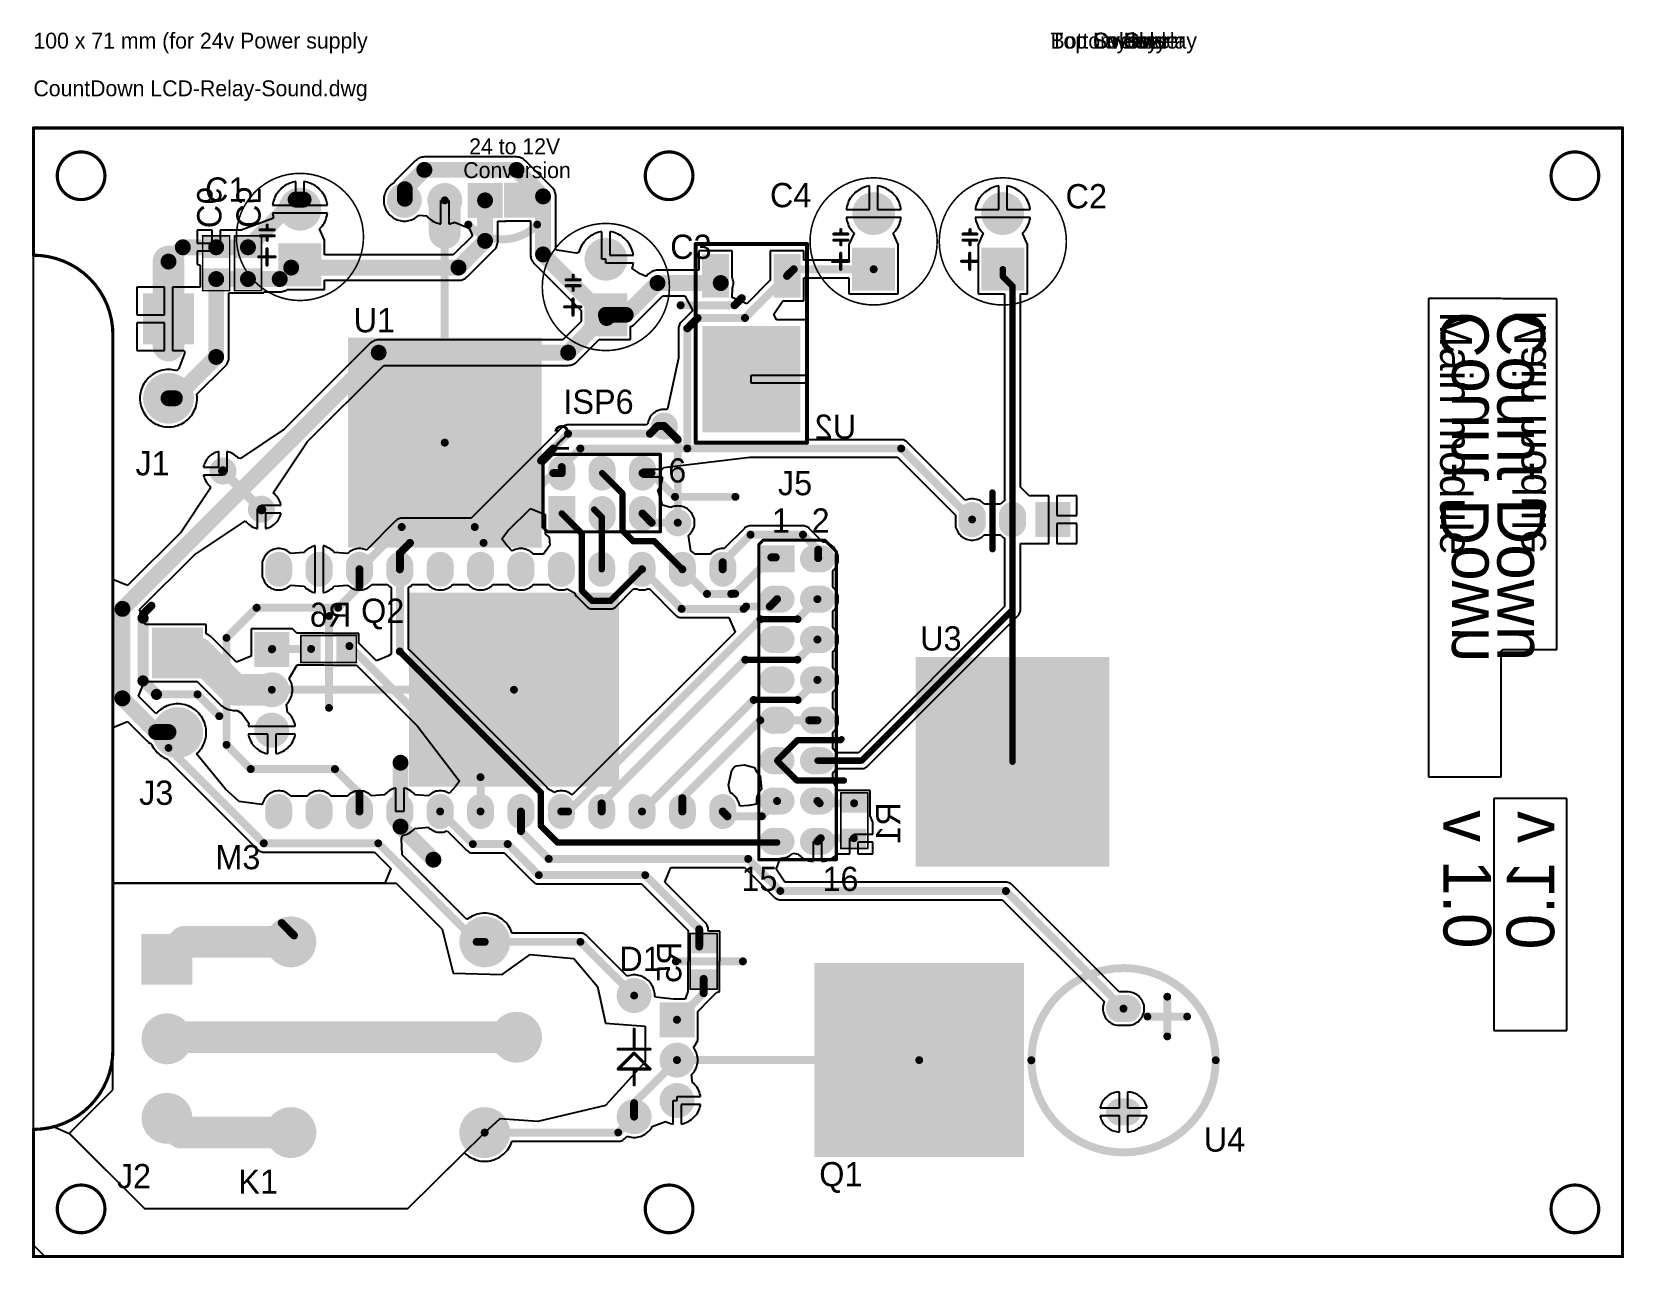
# Model space of a CAD drawing. Header units: millimetres. Extents: x 40 to 140, y 50 to 127.
import ezdxf

# ---------------------------------------------------------------- set-up
doc = ezdxf.new("R2010")
doc.units = ezdxf.units.MM
for name, color, linetype in [('BottomLayer', 5, 'Continuous'), ('BottomOverlay', 54, 'Continuous'), ('BottomPaste', 16, 'Continuous'), ('BottomSolder', 6, 'Continuous'), ('Mechanical1', 6, 'Continuous'), ('MultiLayer', 9, 'Continuous'), ('TopLayer', 1, 'Continuous'), ('TopOverlay', 2, 'Continuous'), ('TopPaste', 8, 'Continuous'), ('TopSolder', 216, 'Continuous')]:
    doc.layers.add(name, color=color, linetype=linetype)

msp = doc.modelspace()

# ---------------------------------------------------------------- texts
at = {"layer": 'BottomLayer'}
msp.add_text('Bottom Layer', height=1, rotation=360, dxfattribs=at).set_placement((104, 126))
at = {"layer": 'BottomLayer', "text_generation_flag": 2}
for s, height, p in [('Count Down', 3, (131.57, 109.47)), ('Main module', 2, (135.18, 109.55)), ('v 1.0', 3, (135.7, 78.02))]:
    msp.add_text(s, height=height, rotation=90, dxfattribs=at).set_placement(p)
at = {"layer": 'BottomOverlay'}
msp.add_text('Bottom Overlay', height=1, rotation=360, dxfattribs=at).set_placement((104, 126))
at = {"layer": 'BottomOverlay', "text_generation_flag": 2}
for s, rotation, p in [('C5', 270, (52.77, 114.72)), ('C6', 270, (50.3, 114.7)), ('U2', 360, (91.77, 101.45)), ('R6', 360, (60, 89.62)), ('R1', 90, (94.55, 78.57)), ('R5', 90, (80.77, 69.82))]:
    msp.add_text(s, height=1.524, rotation=rotation, dxfattribs=at).set_placement(p)
at = {"layer": 'BottomSolder'}
msp.add_text('Bottom Solder', height=1, rotation=360, dxfattribs=at).set_placement((104, 126))
at = {"layer": 'Mechanical1'}
for s, p in [('100 x 71 mm (for 24v Power supply', (40, 126)), ('CountDown LCD-Relay-Sound.dwg', (40, 123))]:
    msp.add_text(s, height=1, rotation=360, dxfattribs=at).set_placement(p)
at = {"layer": 'TopLayer'}
msp.add_text('Top Layer', height=1, rotation=360, dxfattribs=at).set_placement((104, 126))
at = {"layer": 'TopOverlay'}
for s, height, rotation, p in [('Top Overlay', 1, 360, (104, 126)), ('24 to 12V', 1, 360, (67.42, 119.35)), ('Conversion', 1, 360, (67.05, 117.85)), ('C1', 1.524, 360, (50.8, 116.37)), ('C4', 1.524, 360, (86.35, 116.02)), ('C2', 1.524, 360, (104.95, 115.95)), ('C3', 1.524, 360, (80.07, 112.77)), ('U1', 1.524, 360, (60.15, 108.15)), ('Main module', 2, 270, (128.52, 109.45)), ('Count Down', 3, 270, (132.12, 109.53)), ('ISP6', 1.524, 360, (73.35, 103.02)), ('2', 1.52, 360, (72.67, 100.77)), ('J1', 1.524, 360, (46.42, 99.15)), ('6', 1.52, 360, (79.95, 98.7)), ('1', 1.52, 360, (86.47, 95.55)), ('2', 1.52, 360, (88.97, 95.55)), ('Q2', 1.524, 360, (60.62, 89.87)), ('U3', 1.524, 360, (95.8, 88.13)), ('J3', 1.524, 360, (46.65, 78.42)), ('v 1.0', 3, 270, (128.73, 78.08)), ('M3', 1.524, 360, (51.45, 74.37)), ('15', 1.524, 360, (84.55, 73)), ('16', 1.524, 360, (89.65, 73)), ('D1', 1.524, 360, (76.87, 67.97)), ('U4', 1.524, 360, (113.65, 56.6)), ('J2', 1.524, 360, (45.25, 54.3)), ('K1', 1.524, 360, (52.9, 53.95)), ('Q1', 1.524, 360, (89.45, 54.42))]:
    msp.add_text(s, height=height, rotation=rotation, dxfattribs=at).set_placement(p)
msp.add_text('J5', height=1.524, dxfattribs=at).set_placement((86.85, 97.9))
at = {"layer": 'TopSolder'}
msp.add_text('Top Solder', height=1, rotation=360, dxfattribs=at).set_placement((104, 126))

# ---------------------------------------------------------------- linework, layer by layer
at = {"layer": 'BottomLayer'}
for p, q in [((40, 113.01), (40, 121)), ((40, 121), (140, 121)), ((140, 121), (140, 50)), ((42.16, 119.25), (41.93, 119.07)), ((42.42, 119.39), (42.16, 119.25)), ((42.71, 119.48), (42.42, 119.39)), ((43, 119.51), (42.71, 119.48)), ((43.29, 119.48), (43, 119.51)), ((43.58, 119.39), (43.29, 119.48)), ((43.84, 119.25), (43.58, 119.39)), ((44.07, 119.07), (43.84, 119.25)), ((79.16, 119.25), (78.93, 119.07)), ((79.42, 119.39), (79.16, 119.25)), ((79.71, 119.48), (79.42, 119.39)), ((80, 119.51), (79.71, 119.48)), ((80.29, 119.48), (80, 119.51)), ((80.58, 119.39), (80.29, 119.48)), ((80.84, 119.25), (80.58, 119.39)), ((81.07, 119.07), (80.84, 119.25)), ((136.16, 119.25), (135.93, 119.07)), ((136.42, 119.39), (136.16, 119.25)), ((136.71, 119.48), (136.42, 119.39)), ((137, 119.51), (136.71, 119.48)), ((137.29, 119.48), (137, 119.51)), ((137.58, 119.39), (137.29, 119.48)), ((137.84, 119.25), (137.58, 119.39)), ((138.07, 119.07), (137.84, 119.25)), ((41.52, 118.29), (41.49, 118)), ((41.61, 118.58), (41.52, 118.29)), ((41.75, 118.84), (41.61, 118.58)), ((41.93, 119.07), (41.75, 118.84)), ((44.25, 118.84), (44.07, 119.07)), ((44.39, 118.58), (44.25, 118.84)), ((44.48, 118.29), (44.39, 118.58)), ((44.51, 118), (44.48, 118.29)), ((64.03, 118.94), (62.81, 117.72)), ((64.09, 118.99), (64.03, 118.94)), ((64.16, 119.04), (64.09, 118.99)), ((64.22, 119.08), (64.16, 119.04)), ((64.29, 119.11), (64.22, 119.08)), ((64.32, 119.12), (64.29, 119.11)), ((64.37, 119.14), (64.32, 119.12)), ((64.44, 119.16), (64.37, 119.14)), ((64.52, 119.17), (64.44, 119.16)), ((64.6, 119.18), (64.52, 119.17)), ((70.4, 119.18), (64.6, 119.18)), ((70.48, 119.17), (70.4, 119.18)), ((70.56, 119.16), (70.48, 119.17)), ((70.63, 119.14), (70.56, 119.16)), ((70.68, 119.12), (70.63, 119.14)), ((70.71, 119.11), (70.68, 119.12)), ((70.78, 119.08), (70.71, 119.11)), ((70.81, 119.06), (70.78, 119.08)), ((70.84, 119.04), (70.81, 119.06)), ((70.87, 119.02), (70.84, 119.04)), ((70.91, 118.99), (70.87, 119.02)), ((70.97, 118.94), (70.91, 118.99)), ((72.64, 117.27), (70.97, 118.94)), ((78.52, 118.29), (78.49, 118)), ((78.61, 118.58), (78.52, 118.29)), ((78.75, 118.84), (78.61, 118.58)), ((78.93, 119.07), (78.75, 118.84)), ((81.25, 118.84), (81.07, 119.07)), ((81.39, 118.58), (81.25, 118.84)), ((81.48, 118.29), (81.39, 118.58)), ((81.51, 118), (81.48, 118.29)), ((135.52, 118.29), (135.49, 118)), ((135.61, 118.58), (135.52, 118.29)), ((135.75, 118.84), (135.61, 118.58)), ((135.93, 119.07), (135.75, 118.84)), ((138.25, 118.84), (138.07, 119.07)), ((138.39, 118.58), (138.25, 118.84)), ((138.48, 118.29), (138.39, 118.58)), ((138.51, 118), (138.48, 118.29)), ((41.49, 118), (41.52, 117.71)), ((41.52, 117.71), (41.61, 117.42)), ((41.61, 117.42), (41.75, 117.16)), ((44.25, 117.16), (44.39, 117.42)), ((44.39, 117.42), (44.48, 117.71)), ((44.48, 117.71), (44.51, 118)), ((55.71, 117.29), (55.62, 117.22)), ((55.8, 117.36), (55.71, 117.29)), ((55.9, 117.42), (55.8, 117.36)), ((56, 117.47), (55.9, 117.42)), ((56.1, 117.52), (56, 117.47)), ((56.21, 117.56), (56.1, 117.52)), ((56.32, 117.59), (56.21, 117.56)), ((56.43, 117.62), (56.32, 117.59)), ((56.52, 117.63), (56.43, 117.62)), ((56.52, 116.15), (56.52, 117.63)), ((57.12, 117.62), (57.02, 117.63)), ((57.02, 117.63), (57.02, 116.15)), ((57.23, 117.59), (57.12, 117.62)), ((57.34, 117.56), (57.23, 117.59)), ((57.45, 117.52), (57.34, 117.56)), ((57.55, 117.47), (57.45, 117.52)), ((57.65, 117.42), (57.55, 117.47)), ((57.75, 117.36), (57.65, 117.42)), ((57.84, 117.29), (57.75, 117.36)), ((57.93, 117.22), (57.84, 117.29)), ((62.36, 117.3), (62.3, 117.23)), ((62.43, 117.37), (62.36, 117.3)), ((62.49, 117.43), (62.43, 117.37)), ((62.57, 117.49), (62.49, 117.43)), ((62.64, 117.54), (62.57, 117.49)), ((62.7, 117.58), (62.64, 117.54)), ((62.71, 117.59), (62.7, 117.58)), ((62.73, 117.62), (62.71, 117.59)), ((62.76, 117.66), (62.73, 117.62)), ((62.81, 117.72), (62.76, 117.66)), ((72.69, 117.21), (72.64, 117.27)), ((78.49, 118), (78.52, 117.71)), ((78.52, 117.71), (78.61, 117.42)), ((78.61, 117.42), (78.75, 117.16)), ((81.25, 117.16), (81.39, 117.42)), ((81.39, 117.42), (81.48, 117.71)), ((81.48, 117.71), (81.51, 118)), ((92.2, 117.24), (92.1, 117.2)), ((92.31, 117.28), (92.2, 117.24)), ((92.42, 117.32), (92.31, 117.28)), ((92.53, 117.34), (92.42, 117.32)), ((92.62, 117.36), (92.53, 117.34)), ((92.62, 115.87), (92.62, 117.36)), ((93.22, 117.34), (93.12, 117.36)), ((93.12, 117.36), (93.12, 115.87)), ((93.33, 117.32), (93.22, 117.34)), ((93.44, 117.28), (93.33, 117.32)), ((93.55, 117.24), (93.44, 117.28)), ((93.65, 117.2), (93.55, 117.24)), ((100.33, 117.24), (100.23, 117.2)), ((100.44, 117.28), (100.33, 117.24)), ((100.55, 117.32), (100.44, 117.28)), ((100.66, 117.34), (100.55, 117.32)), ((100.75, 117.36), (100.66, 117.34)), ((100.75, 115.87), (100.75, 117.36)), ((101.34, 117.34), (101.25, 117.36)), ((101.25, 117.36), (101.25, 115.87)), ((101.45, 117.32), (101.34, 117.34)), ((101.56, 117.28), (101.45, 117.32)), ((101.67, 117.24), (101.56, 117.28)), ((101.77, 117.2), (101.67, 117.24)), ((135.49, 118), (135.52, 117.71)), ((135.52, 117.71), (135.61, 117.42)), ((135.61, 117.42), (135.75, 117.16)), ((138.25, 117.16), (138.39, 117.42)), ((138.39, 117.42), (138.48, 117.71)), ((138.48, 117.71), (138.51, 118)), ((41.75, 117.16), (41.93, 116.93)), ((41.93, 116.93), (42.16, 116.75)), ((42.16, 116.75), (42.42, 116.61)), ((42.42, 116.61), (42.71, 116.52)), ((42.71, 116.52), (43, 116.49)), ((43, 116.49), (43.29, 116.52)), ((43.29, 116.52), (43.58, 116.61)), ((43.58, 116.61), (43.84, 116.75)), ((43.84, 116.75), (44.07, 116.93)), ((44.07, 116.93), (44.25, 117.16)), ((55.06, 116.24), (55.04, 116.15)), ((55.08, 116.35), (55.06, 116.24)), ((55.12, 116.46), (55.08, 116.35)), ((55.16, 116.57), (55.12, 116.46)), ((55.2, 116.67), (55.16, 116.57)), ((55.26, 116.78), (55.2, 116.67)), ((55.32, 116.87), (55.26, 116.78)), ((55.39, 116.97), (55.32, 116.87)), ((55.46, 117.05), (55.39, 116.97)), ((55.54, 117.14), (55.46, 117.05)), ((55.62, 117.22), (55.54, 117.14)), ((58.01, 117.14), (57.93, 117.22)), ((58.09, 117.05), (58.01, 117.14)), ((58.16, 116.97), (58.09, 117.05)), ((58.23, 116.87), (58.16, 116.97)), ((58.29, 116.78), (58.23, 116.87)), ((58.35, 116.67), (58.29, 116.78)), ((58.39, 116.57), (58.35, 116.67)), ((58.43, 116.46), (58.39, 116.57)), ((58.47, 116.35), (58.43, 116.46)), ((58.49, 116.24), (58.47, 116.35)), ((58.51, 116.15), (58.49, 116.24)), ((62.05, 116.54), (62.04, 116.45)), ((62.04, 116.45), (62.05, 116.36)), ((62.06, 116.64), (62.05, 116.54)), ((62.05, 116.36), (62.06, 116.26)), ((62.07, 116.73), (62.06, 116.64)), ((62.06, 116.26), (62.07, 116.17)), ((62.1, 116.82), (62.07, 116.73)), ((62.13, 116.9), (62.1, 116.82)), ((62.16, 116.99), (62.13, 116.9)), ((62.2, 117.07), (62.16, 116.99)), ((62.25, 117.15), (62.2, 117.07)), ((62.3, 117.23), (62.25, 117.15)), ((65.63, 114.97), (65.63, 116.45)), ((65.63, 116.45), (66.13, 116.45)), ((66.13, 116.45), (66.13, 114.97)), ((72.74, 117.14), (72.69, 117.21)), ((72.78, 117.08), (72.74, 117.14)), ((72.81, 117.01), (72.78, 117.08)), ((72.82, 116.98), (72.81, 117.01)), ((72.84, 116.93), (72.82, 116.98)), ((72.86, 116.86), (72.84, 116.93)), ((72.87, 116.78), (72.86, 116.86)), ((72.88, 116.7), (72.87, 116.78)), ((72.88, 113.38), (72.88, 116.7)), ((78.75, 117.16), (78.93, 116.93)), ((78.93, 116.93), (79.16, 116.75)), ((79.16, 116.75), (79.42, 116.61)), ((79.42, 116.61), (79.71, 116.52)), ((79.71, 116.52), (80, 116.49)), ((80, 116.49), (80.29, 116.52)), ((80.29, 116.52), (80.58, 116.61)), ((80.58, 116.61), (80.84, 116.75)), ((80.84, 116.75), (81.07, 116.93)), ((81.07, 116.93), (81.25, 117.16)), ((91.26, 116.3), (91.22, 116.19)), ((91.3, 116.4), (91.26, 116.3)), ((91.36, 116.5), (91.3, 116.4)), ((91.42, 116.6), (91.36, 116.5)), ((91.49, 116.69), (91.42, 116.6)), ((91.56, 116.78), (91.49, 116.69)), ((91.64, 116.86), (91.56, 116.78)), ((91.72, 116.94), (91.64, 116.86)), ((91.81, 117.01), (91.72, 116.94)), ((91.9, 117.08), (91.81, 117.01)), ((92, 117.14), (91.9, 117.08)), ((92.1, 117.2), (92, 117.14)), ((93.75, 117.14), (93.65, 117.2)), ((93.85, 117.08), (93.75, 117.14)), ((93.94, 117.01), (93.85, 117.08)), ((94.03, 116.94), (93.94, 117.01)), ((94.11, 116.86), (94.03, 116.94)), ((94.19, 116.78), (94.11, 116.86)), ((94.26, 116.69), (94.19, 116.78)), ((94.33, 116.6), (94.26, 116.69)), ((94.39, 116.5), (94.33, 116.6)), ((94.45, 116.4), (94.39, 116.5)), ((94.49, 116.3), (94.45, 116.4)), ((94.53, 116.19), (94.49, 116.3)), ((99.38, 116.3), (99.34, 116.19)), ((99.43, 116.4), (99.38, 116.3)), ((99.48, 116.5), (99.43, 116.4)), ((99.54, 116.6), (99.48, 116.5)), ((99.61, 116.69), (99.54, 116.6)), ((99.68, 116.78), (99.61, 116.69)), ((99.76, 116.86), (99.68, 116.78)), ((99.85, 116.94), (99.76, 116.86)), ((99.93, 117.01), (99.85, 116.94)), ((100.03, 117.08), (99.93, 117.01)), ((100.12, 117.14), (100.03, 117.08)), ((100.23, 117.2), (100.12, 117.14)), ((101.88, 117.14), (101.77, 117.2)), ((101.97, 117.08), (101.88, 117.14)), ((102.07, 117.01), (101.97, 117.08)), ((102.15, 116.94), (102.07, 117.01)), ((102.24, 116.86), (102.15, 116.94)), ((102.32, 116.78), (102.24, 116.86)), ((102.39, 116.69), (102.32, 116.78)), ((102.46, 116.6), (102.39, 116.69)), ((102.52, 116.5), (102.46, 116.6)), ((102.57, 116.4), (102.52, 116.5)), ((102.62, 116.3), (102.57, 116.4)), ((102.66, 116.19), (102.62, 116.3)), ((135.75, 117.16), (135.93, 116.93)), ((135.93, 116.93), (136.16, 116.75)), ((136.16, 116.75), (136.42, 116.61)), ((136.42, 116.61), (136.71, 116.52)), ((136.71, 116.52), (137, 116.49)), ((137, 116.49), (137.29, 116.52)), ((137.29, 116.52), (137.58, 116.61)), ((137.58, 116.61), (137.84, 116.75)), ((137.84, 116.75), (138.07, 116.93)), ((138.07, 116.93), (138.25, 117.16)), ((55.06, 115.32), (53.08, 114.57)), ((55.04, 116.15), (56.52, 116.15)), ((58.51, 115.65), (55.04, 115.65)), ((55.04, 115.65), (55.06, 115.56)), ((55.06, 115.56), (55.08, 115.45)), ((55.11, 115.37), (55.06, 115.32)), ((55.08, 115.45), (55.11, 115.37)), ((57.02, 116.15), (58.51, 116.15)), ((58.39, 115.23), (58.43, 115.34)), ((58.43, 115.34), (58.47, 115.45)), ((58.47, 115.45), (58.49, 115.56)), ((58.49, 115.56), (58.51, 115.65)), ((62.07, 116.17), (62.1, 116.08)), ((62.1, 116.08), (62.13, 116)), ((62.13, 116), (62.16, 115.91)), ((62.16, 115.91), (62.2, 115.83)), ((62.2, 115.83), (62.25, 115.75)), ((62.25, 115.75), (62.3, 115.67)), ((62.3, 115.67), (62.36, 115.6)), ((62.36, 115.6), (62.43, 115.53)), ((62.43, 115.53), (62.49, 115.47)), ((62.49, 115.47), (62.57, 115.41)), ((62.57, 115.41), (62.64, 115.36)), ((62.64, 115.36), (62.72, 115.31)), ((62.72, 115.31), (62.8, 115.27)), ((62.8, 115.27), (62.89, 115.23)), ((62.89, 115.23), (62.98, 115.2)), ((63.71, 115.2), (63.8, 115.23)), ((63.8, 115.23), (63.89, 115.27)), ((63.89, 115.27), (63.97, 115.31)), ((63.97, 115.31), (64.05, 115.36)), ((64.05, 115.36), (64.12, 115.41)), ((64.12, 115.41), (64.2, 115.47)), ((64.2, 115.47), (64.26, 115.53)), ((64.26, 115.53), (64.26, 115.53)), ((64.26, 115.53), (64.26, 115.53)), ((64.26, 115.53), (64.75, 115.47)), ((64.75, 115.47), (64.82, 115.39)), ((64.82, 115.39), (64.9, 115.32)), ((64.9, 115.32), (64.99, 115.25)), ((64.99, 115.25), (65.07, 115.19)), ((91.16, 115.97), (91.14, 115.87)), ((91.14, 115.87), (92.62, 115.87)), ((94.61, 115.37), (91.14, 115.37)), ((91.14, 115.37), (91.16, 115.28)), ((91.18, 116.08), (91.16, 115.97)), ((91.16, 115.28), (91.18, 115.17)), ((91.22, 116.19), (91.18, 116.08)), ((93.12, 115.87), (94.61, 115.87)), ((94.57, 116.08), (94.53, 116.19)), ((94.59, 115.97), (94.57, 116.08)), ((94.57, 115.17), (94.59, 115.28)), ((94.61, 115.87), (94.59, 115.97)), ((94.59, 115.28), (94.61, 115.37)), ((99.28, 115.97), (99.27, 115.87)), ((99.27, 115.87), (100.75, 115.87)), ((102.73, 115.37), (99.27, 115.37)), ((99.27, 115.37), (99.28, 115.28)), ((99.31, 116.08), (99.28, 115.97)), ((99.28, 115.28), (99.31, 115.17)), ((99.34, 116.19), (99.31, 116.08)), ((101.25, 115.87), (102.73, 115.87)), ((102.69, 116.08), (102.66, 116.19)), ((102.72, 115.97), (102.69, 116.08)), ((102.69, 115.17), (102.72, 115.28)), ((102.73, 115.87), (102.72, 115.97)), ((102.72, 115.28), (102.73, 115.37)), ((51.25, 114.57), (50.3, 114.57)), ((50.3, 114.57), (50.3, 113.75)), ((51.25, 113.75), (51.25, 114.57)), ((53.08, 114.57), (51.75, 114.57)), ((51.75, 114.57), (51.75, 113.5)), ((58.01, 114.66), (58.09, 114.75)), ((58.32, 113.95), (58.01, 114.66)), ((58.01, 114.66), (58.01, 114.66)), ((58.09, 114.75), (58.16, 114.83)), ((58.16, 114.83), (58.23, 114.93)), ((58.23, 114.93), (58.29, 115.02)), ((58.29, 115.02), (58.35, 115.13)), ((58.35, 115.13), (58.39, 115.23)), ((62.98, 115.2), (63.07, 115.18)), ((63.07, 115.18), (63.16, 115.16)), ((63.16, 115.16), (63.25, 115.15)), ((63.25, 115.15), (63.34, 115.15)), ((63.34, 115.15), (63.44, 115.15)), ((63.44, 115.15), (63.53, 115.16)), ((63.53, 115.16), (63.62, 115.18)), ((63.62, 115.18), (63.71, 115.2)), ((65.07, 115.19), (65.17, 115.13)), ((65.17, 115.13), (65.26, 115.08)), ((65.26, 115.08), (65.36, 115.04)), ((65.36, 115.04), (65.46, 115.01)), ((65.46, 115.01), (65.57, 114.98)), ((65.57, 114.98), (65.63, 114.97)), ((66.13, 114.97), (66.2, 114.98)), ((66.2, 114.98), (66.31, 115.01)), ((66.31, 115.01), (66.41, 115.04)), ((66.41, 115.04), (66.5, 115.08)), ((66.5, 115.08), (67.42, 114.7)), ((67.42, 114.7), (67.62, 114.23)), ((69.23, 113.9), (69.23, 115.15)), ((69.23, 115.15), (69.72, 115.15)), ((69.72, 115.15), (69.72, 115.17)), ((69.72, 115.17), (71.27, 115.17)), ((71.27, 115.17), (71.27, 113.05)), ((75.15, 114.27), (75.05, 114.21)), ((75.25, 114.32), (75.15, 114.27)), ((75.35, 114.37), (75.25, 114.32)), ((75.46, 114.41), (75.35, 114.37)), ((75.57, 114.44), (75.46, 114.41)), ((75.68, 114.47), (75.57, 114.44)), ((75.77, 114.48), (75.68, 114.47)), ((75.77, 112.75), (75.77, 114.48)), ((76.37, 114.47), (76.27, 114.48)), ((76.27, 114.48), (76.27, 113)), ((76.48, 114.44), (76.37, 114.47)), ((76.59, 114.41), (76.48, 114.44)), ((76.7, 114.37), (76.59, 114.41)), ((76.8, 114.32), (76.7, 114.37)), ((76.9, 114.27), (76.8, 114.32)), ((77, 114.21), (76.9, 114.27)), ((91.18, 115.17), (91.22, 115.06)), ((91.22, 115.06), (91.26, 114.95)), ((91.26, 114.95), (91.3, 114.85)), ((91.3, 114.85), (91.36, 114.75)), ((91.64, 114.39), (91.32, 113.67)), ((91.36, 114.75), (91.42, 114.65)), ((91.42, 114.65), (91.49, 114.56)), ((91.49, 114.56), (91.56, 114.47)), ((91.56, 114.47), (91.64, 114.39)), ((91.64, 114.39), (91.64, 114.39)), ((91.64, 114.39), (91.64, 114.39)), ((91.64, 114.39), (91.64, 114.39)), ((94.11, 114.39), (94.19, 114.47)), ((94.13, 114.34), (94.11, 114.39)), ((94.11, 114.39), (94.11, 114.39)), ((94.11, 114.39), (94.11, 114.39)), ((94.11, 114.39), (94.11, 114.39)), ((94.42, 113.67), (94.13, 114.34)), ((94.19, 114.47), (94.26, 114.56)), ((94.26, 114.56), (94.33, 114.65)), ((94.33, 114.65), (94.39, 114.75)), ((94.39, 114.75), (94.45, 114.85)), ((94.45, 114.85), (94.49, 114.95)), ((94.49, 114.95), (94.53, 115.06)), ((94.53, 115.06), (94.57, 115.17)), ((99.31, 115.17), (99.34, 115.06)), ((99.34, 115.06), (99.38, 114.95)), ((99.38, 114.95), (99.43, 114.85)), ((99.43, 114.85), (99.48, 114.75)), ((99.76, 114.39), (99.45, 113.67)), ((99.48, 114.75), (99.54, 114.65)), ((99.54, 114.65), (99.61, 114.56)), ((99.61, 114.56), (99.68, 114.47)), ((99.68, 114.47), (99.76, 114.39)), ((99.76, 114.39), (99.76, 114.39)), ((99.76, 114.39), (99.76, 114.39)), ((99.76, 114.39), (99.76, 114.39)), ((102.24, 114.39), (102.32, 114.47)), ((102.26, 114.34), (102.24, 114.39)), ((102.24, 114.39), (102.24, 114.39)), ((102.24, 114.39), (102.24, 114.39)), ((102.24, 114.39), (102.24, 114.39)), ((102.55, 113.67), (102.26, 114.34)), ((102.32, 114.47), (102.39, 114.56)), ((102.39, 114.56), (102.46, 114.65)), ((102.46, 114.65), (102.52, 114.75)), ((102.52, 114.75), (102.57, 114.85)), ((102.57, 114.85), (102.62, 114.95)), ((102.62, 114.95), (102.66, 115.06)), ((102.66, 115.06), (102.69, 115.17)), ((50.3, 113.75), (51.25, 113.75)), ((51.5, 113.25), (50.3, 113.25)), ((50.3, 113.25), (50.3, 113.08)), ((51.75, 113.5), (51.5, 113.5)), ((51.5, 113.5), (51.5, 113.25)), ((58.32, 113.76), (58.32, 113.95)), ((58.32, 113.03), (58.32, 113.76)), ((58.32, 113.76), (58.32, 113.76)), ((58.32, 113.76), (58.32, 113.76)), ((58.32, 113.95), (58.32, 113.95)), ((58.32, 113.95), (58.32, 113.95)), ((58.32, 113.95), (58.32, 113.95)), ((58.32, 113.76), (58.32, 113.76)), ((67.62, 114.23), (66.42, 113.03)), ((67.32, 111.66), (68.99, 113.33)), ((68.99, 113.33), (69.04, 113.39)), ((69.04, 113.39), (69.09, 113.46)), ((69.09, 113.46), (69.13, 113.52)), ((69.13, 113.52), (69.16, 113.59)), ((69.16, 113.59), (69.17, 113.62)), ((69.17, 113.62), (69.19, 113.67)), ((69.19, 113.67), (69.21, 113.74)), ((69.21, 113.74), (69.22, 113.82)), ((69.22, 113.82), (69.23, 113.9)), ((72.95, 113.32), (72.88, 113.38)), ((74.15, 113.12), (72.95, 113.32)), ((74.37, 113.31), (74.33, 113.2)), ((74.41, 113.42), (74.37, 113.31)), ((74.45, 113.52), (74.41, 113.42)), ((74.51, 113.63), (74.45, 113.52)), ((74.57, 113.72), (74.51, 113.63)), ((74.64, 113.82), (74.57, 113.72)), ((74.71, 113.9), (74.64, 113.82)), ((74.79, 113.99), (74.71, 113.9)), ((74.87, 114.07), (74.79, 113.99)), ((74.96, 114.14), (74.87, 114.07)), ((75.05, 114.21), (74.96, 114.14)), ((77.09, 114.14), (77, 114.21)), ((77.18, 114.07), (77.09, 114.14)), ((77.26, 113.99), (77.18, 114.07)), ((77.34, 113.9), (77.26, 113.99)), ((77.41, 113.82), (77.34, 113.9)), ((77.48, 113.72), (77.41, 113.82)), ((77.54, 113.63), (77.48, 113.72)), ((77.6, 113.52), (77.54, 113.63)), ((77.64, 113.42), (77.6, 113.52)), ((77.68, 113.31), (77.64, 113.42)), ((77.72, 113.2), (77.68, 113.31)), ((83.97, 113.27), (81.88, 113.27)), ((81.88, 113.27), (81.88, 112.05)), ((83.97, 111.59), (83.97, 113.27)), ((88.47, 113.27), (86.37, 113.27)), ((86.37, 113.27), (86.37, 111.43)), ((88.47, 112.68), (88.47, 113.27)), ((91.32, 113.67), (91.32, 113.67)), ((91.32, 113.67), (91.32, 113.67)), ((91.32, 113.67), (91.32, 113.67)), ((91.32, 113.67), (91.32, 113.67)), ((91.32, 113.67), (91.32, 113.67)), ((91.32, 113.67), (91.32, 113.67)), ((91.32, 113.67), (91.32, 113.48)), ((91.32, 113.48), (91.32, 113.48)), ((91.32, 113.48), (91.32, 113.48)), ((91.32, 113.48), (91.32, 112.68)), ((94.42, 112.6), (94.42, 113.67)), ((94.42, 113.67), (94.42, 113.67)), ((94.42, 113.67), (94.42, 113.67)), ((94.42, 113.67), (94.42, 113.67)), ((99.45, 113.67), (99.45, 113.67)), ((99.45, 113.67), (99.45, 113.67)), ((99.45, 113.67), (99.45, 113.67)), ((99.45, 113.67), (99.45, 113.67)), ((99.45, 113.67), (99.45, 113.67)), ((99.45, 113.67), (99.45, 112.6)), ((102.55, 112.6), (102.55, 113.67)), ((102.55, 113.67), (102.55, 113.67)), ((102.55, 113.67), (102.55, 113.67)), ((102.55, 113.67), (102.55, 113.67)), ((40, 57.99), (40, 113.01)), ((40, 113.01), (40.17, 113)), ((40.17, 113), (40, 113.01)), ((40, 113.01), (40, 113.01)), ((40, 113.01), (40, 113.01)), ((40, 113.01), (40, 113.01)), ((40.17, 113), (40.65, 112.97)), ((40.65, 112.97), (40.17, 113)), ((40.17, 113), (40.17, 113)), ((40.17, 113), (40.17, 113)), ((40.65, 112.97), (40.66, 112.96)), ((40.66, 112.97), (40.65, 112.97)), ((40.65, 112.97), (40.65, 112.97)), ((40.65, 112.97), (40.65, 112.97)), ((40.65, 112.97), (40.65, 112.97)), ((40.65, 112.97), (40.65, 112.97)), ((40.65, 112.97), (40.65, 112.97)), ((40.66, 112.96), (40.66, 112.97)), ((40.66, 112.96), (41.3, 112.84)), ((40.77, 112.94), (40.66, 112.96)), ((40.66, 112.96), (40.66, 112.96)), ((41.3, 112.84), (40.77, 112.94)), ((40.77, 112.94), (40.77, 112.94)), ((40.77, 112.94), (40.77, 112.94)), ((41.3, 112.84), (41.92, 112.63)), ((41.92, 112.63), (41.3, 112.84)), ((41.92, 112.63), (42.21, 112.48)), ((42.21, 112.48), (41.92, 112.63)), ((42.21, 112.48), (42.51, 112.34)), ((42.51, 112.34), (42.21, 112.48)), ((42.51, 112.34), (42.78, 112.16)), ((42.78, 112.16), (42.51, 112.34)), ((50.3, 113.08), (50.3, 113.08)), ((50.3, 113.08), (50.3, 113.08)), ((50.3, 113.08), (50.3, 112.43)), ((50.3, 112.43), (50.3, 112.43)), ((50.3, 112.43), (50.3, 112.43)), ((50.3, 112.43), (50.3, 112.43)), ((50.3, 112.43), (50.5, 112.37)), ((50.5, 112.37), (50.5, 111.72)), ((66.42, 113.03), (58.32, 113.03)), ((71.27, 113.05), (71.28, 112.97)), ((71.28, 112.97), (71.29, 112.89)), ((71.29, 112.89), (71.31, 112.82)), ((71.31, 112.82), (71.33, 112.77)), ((71.33, 112.77), (71.34, 112.74)), ((71.34, 112.74), (71.37, 112.67)), ((71.37, 112.67), (71.39, 112.64)), ((71.39, 112.64), (71.41, 112.61)), ((71.41, 112.61), (71.43, 112.58)), ((71.43, 112.58), (71.46, 112.54)), ((71.46, 112.54), (71.51, 112.48)), ((71.51, 112.48), (74.47, 109.52)), ((74.33, 113.17), (74.15, 113.12)), ((74.33, 113.2), (74.33, 113.17)), ((76.02, 112.75), (75.77, 112.75)), ((76.02, 112.5), (76.02, 112.75)), ((77.76, 112.5), (76.02, 112.5)), ((76.27, 113), (77.76, 113)), ((77.68, 112.19), (77.72, 112.3)), ((77.74, 113.09), (77.72, 113.2)), ((77.72, 112.3), (77.74, 112.41)), ((77.76, 113), (77.74, 113.09)), ((77.74, 112.41), (77.76, 112.5)), ((91.32, 112.68), (88.47, 112.68)), ((94.42, 110.57), (94.42, 112.6)), ((94.42, 112.6), (94.42, 112.6)), ((94.42, 112.6), (94.42, 112.6)), ((99.45, 112.6), (99.45, 112.6)), ((99.45, 112.6), (99.45, 112.6)), ((99.45, 112.6), (99.45, 110.57)), ((102.55, 110.57), (102.55, 112.6)), ((102.55, 112.6), (102.55, 112.6)), ((102.55, 112.6), (102.55, 112.6)), ((42.78, 112.16), (43.05, 111.98)), ((43.05, 111.98), (42.78, 112.16)), ((43.05, 111.98), (43.3, 111.76)), ((43.3, 111.76), (43.05, 111.98)), ((43.3, 111.76), (43.54, 111.54)), ((43.54, 111.54), (43.3, 111.76)), ((43.54, 111.54), (43.76, 111.3)), ((43.76, 111.3), (43.54, 111.54)), ((43.76, 111.3), (43.98, 111.05)), ((43.98, 111.05), (43.76, 111.3)), ((50.5, 111.72), (50.5, 111.72)), ((50.5, 111.72), (50.5, 111.72)), ((50.5, 111.72), (50.5, 111)), ((58.32, 110.85), (58.32, 111.42)), ((58.32, 111.42), (66.75, 111.42)), ((66.75, 111.42), (66.83, 111.43)), ((66.83, 111.43), (66.91, 111.44)), ((66.91, 111.44), (66.98, 111.46)), ((66.98, 111.46), (67.03, 111.48)), ((67.03, 111.48), (67.06, 111.49)), ((67.06, 111.49), (67.13, 111.52)), ((67.13, 111.52), (67.16, 111.54)), ((67.16, 111.54), (67.19, 111.56)), ((67.19, 111.56), (67.22, 111.58)), ((67.22, 111.58), (67.26, 111.61)), ((67.26, 111.61), (67.32, 111.66)), ((77.67, 112.16), (77.68, 112.19)), ((78.19, 111.83), (77.67, 112.16)), ((78.56, 111.67), (78.19, 111.83)), ((78.71, 111.82), (78.56, 111.67)), ((78.77, 111.87), (78.71, 111.82)), ((78.83, 111.92), (78.77, 111.87)), ((78.9, 111.96), (78.83, 111.92)), ((78.97, 111.99), (78.9, 111.96)), ((78.99, 112), (78.97, 111.99)), ((79.04, 112.02), (78.99, 112)), ((79.12, 112.04), (79.04, 112.02)), ((79.2, 112.05), (79.12, 112.04)), ((79.27, 112.05), (79.2, 112.05)), ((81.88, 112.05), (79.27, 112.05)), ((83.99, 111.56), (83.97, 111.59)), ((84.02, 111.48), (83.99, 111.56)), ((84.04, 111.41), (84.02, 111.48)), ((84.05, 111.33), (84.04, 111.41)), ((84.05, 111.25), (84.05, 111.33)), ((84.05, 111.17), (84.05, 111.25)), ((86.37, 111.43), (84.9, 109.95)), ((88.47, 110.13), (88.47, 111.57)), ((88.47, 111.57), (91.32, 111.57)), ((91.32, 111.57), (91.32, 110.57)), ((43.98, 111.05), (44.16, 110.78)), ((44.16, 110.78), (43.98, 111.05)), ((44.16, 110.78), (44.34, 110.51)), ((44.34, 110.51), (44.16, 110.78)), ((44.34, 110.51), (44.48, 110.21)), ((44.48, 110.21), (44.34, 110.51)), ((48.25, 111), (46.5, 111)), ((46.5, 111), (46.5, 109.25)), ((48.25, 109.25), (48.25, 111)), ((49.99, 111), (48.75, 111)), ((48.75, 111), (48.75, 109)), ((50.5, 111), (49.99, 111)), ((49.99, 111), (49.99, 111)), ((49.99, 111), (49.99, 111)), ((50.5, 111), (50.5, 111)), ((50.5, 111), (50.5, 111)), ((50.5, 111), (50.5, 111)), ((52.3, 106.6), (52.3, 110.63)), ((52.3, 110.63), (52.5, 110.63)), ((52.5, 110.63), (52.5, 110.63)), ((52.5, 110.63), (52.5, 110.63)), ((52.5, 110.63), (52.5, 110.63)), ((52.5, 110.63), (52.5, 110.63)), ((52.5, 110.63), (52.5, 110.63)), ((52.5, 110.63), (54.5, 110.63)), ((54.5, 110.63), (54.5, 110.7)), ((54.5, 110.7), (55.5, 110.7)), ((55.5, 110.7), (55.58, 110.7)), ((55.58, 110.7), (55.66, 110.71)), ((55.66, 110.71), (55.73, 110.73)), ((55.73, 110.73), (55.78, 110.75)), ((55.78, 110.75), (55.81, 110.76)), ((55.81, 110.76), (55.88, 110.79)), ((55.88, 110.79), (55.91, 110.81)), ((55.91, 110.81), (55.94, 110.83)), ((55.94, 110.83), (55.97, 110.85)), ((55.97, 110.85), (58.32, 110.85)), ((77.84, 108.68), (79.61, 110.45)), ((79.61, 110.45), (80.99, 110.45)), ((80.99, 110.45), (81.42, 109.67)), ((83.97, 110.34), (83.99, 110.94)), ((84.9, 109.95), (83.97, 110.34)), ((83.97, 110.34), (83.97, 110.34)), ((83.97, 110.34), (83.97, 110.34)), ((83.99, 110.94), (84.02, 111.02)), ((84.02, 111.02), (84.04, 111.09)), ((84.04, 111.09), (84.05, 111.17)), ((91.32, 110.57), (94.42, 110.57)), ((99.45, 110.57), (101.11, 110.57)), ((101.11, 110.57), (101.11, 97.55)), ((102.11, 98.41), (102.11, 110.57)), ((102.11, 110.57), (102.55, 110.57)), ((131.77, 110.27), (127.78, 110.27)), ((127.78, 110.27), (127.78, 80.18)), ((131.77, 110.27), (131.77, 110.27)), ((131.77, 110.27), (131.77, 110.27)), ((132.37, 110.27), (131.77, 110.27)), ((132.48, 110.25), (132.37, 110.27)), ((133.08, 110.25), (132.48, 110.25)), ((132.48, 110.25), (132.48, 110.25)), ((135.87, 110.25), (133.08, 110.25)), ((133.08, 110.25), (133.08, 110.25)), ((133.08, 110.25), (133.08, 110.25)), ((135.87, 88.19), (135.87, 110.25)), ((44.48, 110.21), (44.63, 109.92)), ((44.63, 109.92), (44.48, 110.21)), ((44.63, 109.92), (44.73, 109.61)), ((44.73, 109.61), (44.63, 109.92)), ((44.73, 109.61), (44.84, 109.3)), ((44.84, 109.3), (44.73, 109.61)), ((44.84, 109.3), (44.9, 108.98)), ((44.9, 108.98), (44.84, 109.3)), ((46.5, 109.25), (48.25, 109.25)), ((74.47, 109.52), (74.47, 108.83)), ((81.41, 109.44), (80.76, 108.79)), ((81.46, 109.48), (81.41, 109.44)), ((81.42, 109.67), (81.48, 109.5)), ((81.48, 109.5), (81.46, 109.48)), ((86.6, 109.3), (87.16, 110.13)), ((86.75, 108.94), (86.6, 109.3)), ((87.16, 110.13), (88.47, 110.13)), ((44.9, 108.98), (44.97, 108.65)), ((44.97, 108.65), (44.9, 108.98)), ((44.97, 108.65), (45.01, 108)), ((45.01, 108), (44.97, 108.65)), ((48.25, 108.75), (46.5, 108.75)), ((46.5, 108.75), (46.5, 107)), ((48.25, 107), (48.25, 108.75)), ((48.75, 109), (48.75, 107)), ((74.47, 108.83), (73.32, 107.68)), ((77.57, 107.7), (77.57, 108.51)), ((77.57, 108.51), (77.58, 108.51)), ((77.58, 108.51), (77.65, 108.54)), ((77.65, 108.54), (77.69, 108.56)), ((77.69, 108.56), (77.72, 108.58)), ((77.72, 108.58), (77.75, 108.6)), ((77.75, 108.6), (77.78, 108.63)), ((77.78, 108.63), (77.84, 108.68)), ((80.61, 108.52), (80.6, 108.46)), ((80.6, 108.46), (80.6, 108.4)), ((80.6, 108.4), (80.6, 106.52)), ((80.63, 108.58), (80.61, 108.52)), ((80.65, 108.64), (80.63, 108.58)), ((80.68, 108.69), (80.65, 108.64)), ((80.72, 108.74), (80.68, 108.69)), ((80.76, 108.79), (80.72, 108.74)), ((88.66, 108.94), (86.75, 108.94)), ((88.66, 105.45), (88.66, 108.94)), ((45.01, 108), (45, 108)), ((45, 108), (45, 62.68)), ((45, 92.59), (45, 108)), ((45, 108), (45.01, 108)), ((61.16, 107.44), (55.77, 102.05)), ((61.22, 107.49), (61.16, 107.44)), ((61.28, 107.54), (61.22, 107.49)), ((61.35, 107.58), (61.28, 107.54)), ((61.42, 107.61), (61.35, 107.58)), ((61.44, 107.62), (61.42, 107.61)), ((61.49, 107.64), (61.44, 107.62)), ((61.57, 107.66), (61.49, 107.64)), ((61.65, 107.67), (61.57, 107.66)), ((61.72, 107.68), (61.65, 107.67)), ((73.32, 107.68), (61.72, 107.68)), ((74.22, 106.31), (75.61, 107.7)), ((75.61, 107.7), (77.57, 107.7)), ((46.5, 107), (48.25, 107)), ((48.75, 107), (49.46, 107)), ((49.52, 106.87), (49.14, 105.87)), ((49.46, 107), (49.52, 106.87)), ((52.17, 106.16), (52.21, 106.22)), ((52.21, 106.22), (52.24, 106.29)), ((52.24, 106.29), (52.27, 106.37)), ((52.27, 106.37), (52.29, 106.44)), ((52.27, 106.37), (52.27, 106.37)), ((52.27, 106.37), (52.27, 106.37)), ((52.27, 106.37), (52.27, 106.37)), ((52.29, 106.44), (52.3, 106.51)), ((52.3, 106.52), (52.3, 106.6)), ((52.3, 106.51), (52.3, 106.52)), ((74.09, 106.21), (74.12, 106.23)), ((74.12, 106.23), (74.16, 106.26)), ((74.16, 106.26), (74.22, 106.31)), ((80.6, 106.52), (79.89, 103.33)), ((47.23, 105.27), (47.15, 105.19)), ((47.31, 105.35), (47.23, 105.27)), ((47.4, 105.43), (47.31, 105.35)), ((47.5, 105.5), (47.4, 105.43)), ((47.6, 105.56), (47.5, 105.5)), ((47.7, 105.62), (47.6, 105.56)), ((47.81, 105.66), (47.7, 105.62)), ((47.92, 105.71), (47.81, 105.66)), ((48.03, 105.74), (47.92, 105.71)), ((48.15, 105.77), (48.03, 105.74)), ((48.26, 105.79), (48.15, 105.77)), ((48.38, 105.8), (48.26, 105.79)), ((48.5, 105.8), (48.38, 105.8)), ((48.62, 105.8), (48.5, 105.8)), ((48.74, 105.79), (48.62, 105.8)), ((48.85, 105.77), (48.74, 105.79)), ((48.97, 105.74), (48.85, 105.77)), ((49.01, 105.73), (48.97, 105.74)), ((49.14, 105.87), (49.01, 105.73)), ((50.28, 104.25), (52.07, 106.03)), ((52.07, 106.03), (52.12, 106.09)), ((52.12, 106.09), (52.13, 106.11)), ((52.13, 106.11), (52.17, 106.16)), ((57.23, 101.25), (62.06, 106.07)), ((62.06, 106.07), (73.65, 106.07)), ((73.65, 106.07), (73.73, 106.08)), ((73.73, 106.08), (73.81, 106.09)), ((73.81, 106.09), (73.88, 106.11)), ((73.88, 106.11), (73.93, 106.13)), ((73.93, 106.13), (73.96, 106.14)), ((73.96, 106.14), (74.03, 106.17)), ((74.03, 106.17), (74.06, 106.19)), ((74.06, 106.19), (74.09, 106.21)), ((85.17, 104.95), (85.17, 105.45)), ((85.17, 105.45), (88.66, 105.45)), ((46.71, 104.24), (46.7, 104.12)), ((46.73, 104.35), (46.71, 104.24)), ((46.76, 104.47), (46.73, 104.35)), ((46.79, 104.58), (46.76, 104.47)), ((46.84, 104.69), (46.79, 104.58)), ((46.88, 104.8), (46.84, 104.69)), ((46.94, 104.9), (46.88, 104.8)), ((47, 105), (46.94, 104.9)), ((47.07, 105.1), (47, 105)), ((47.15, 105.19), (47.07, 105.1)), ((50.29, 104.24), (50.28, 104.25)), ((50.3, 104.12), (50.29, 104.24)), ((88.66, 104.95), (85.17, 104.95)), ((88.66, 101.46), (88.66, 104.95)), ((46.7, 104.12), (46.7, 104)), ((46.7, 104), (46.7, 103.88)), ((46.7, 103.88), (46.71, 103.76)), ((46.71, 103.76), (46.73, 103.65)), ((46.73, 103.65), (46.76, 103.53)), ((46.76, 103.53), (46.79, 103.42)), ((46.79, 103.42), (46.84, 103.31)), ((46.84, 103.31), (46.88, 103.2)), ((50.12, 103.2), (50.16, 103.31)), ((50.16, 103.31), (50.21, 103.42)), ((50.21, 103.42), (50.24, 103.53)), ((50.24, 103.53), (50.27, 103.65)), ((50.27, 103.65), (50.29, 103.76)), ((50.29, 103.76), (50.3, 103.88)), ((50.3, 104), (50.3, 104.12)), ((50.3, 103.88), (50.3, 104)), ((79.34, 103.24), (79.26, 103.2)), ((79.43, 103.27), (79.34, 103.24)), ((79.52, 103.29), (79.43, 103.27)), ((79.61, 103.3), (79.52, 103.29)), ((79.7, 103.3), (79.61, 103.3)), ((79.79, 103.3), (79.7, 103.3)), ((79.85, 103.29), (79.79, 103.3)), ((79.89, 103.33), (79.85, 103.29)), ((46.88, 103.2), (46.94, 103.1)), ((46.94, 103.1), (47, 103)), ((47, 103), (47.07, 102.9)), ((47.07, 102.9), (47.15, 102.81)), ((47.15, 102.81), (47.23, 102.73)), ((47.23, 102.73), (47.31, 102.65)), ((47.31, 102.65), (47.4, 102.57)), ((47.4, 102.57), (47.5, 102.5)), ((47.5, 102.5), (47.6, 102.44)), ((47.6, 102.44), (47.7, 102.38)), ((47.7, 102.38), (47.81, 102.34)), ((47.81, 102.34), (47.92, 102.29)), ((47.92, 102.29), (48.03, 102.26)), ((48.03, 102.26), (48.15, 102.23)), ((48.15, 102.23), (48.26, 102.21)), ((48.26, 102.21), (48.38, 102.2)), ((48.62, 102.2), (48.74, 102.21)), ((48.74, 102.21), (48.85, 102.23)), ((48.85, 102.23), (48.97, 102.26)), ((48.97, 102.26), (49.08, 102.29)), ((49.08, 102.29), (49.19, 102.34)), ((49.19, 102.34), (49.3, 102.38)), ((49.3, 102.38), (49.4, 102.44)), ((49.4, 102.44), (49.5, 102.5)), ((49.5, 102.5), (49.6, 102.57)), ((49.6, 102.57), (49.69, 102.65)), ((49.69, 102.65), (49.77, 102.73)), ((49.77, 102.73), (49.85, 102.81)), ((49.85, 102.81), (49.93, 102.9)), ((49.93, 102.9), (50, 103)), ((50, 103), (50.06, 103.1)), ((50.06, 103.1), (50.12, 103.2)), ((73.31, 102.21), (73.26, 102.16)), ((73.36, 102.24), (73.31, 102.21)), ((73.41, 102.27), (73.36, 102.24)), ((73.47, 102.29), (73.41, 102.27)), ((73.53, 102.31), (73.47, 102.29)), ((73.59, 102.32), (73.53, 102.31)), ((73.65, 102.33), (73.59, 102.32)), ((78.57, 102.33), (73.65, 102.33)), ((78.66, 102.42), (78.57, 102.33)), ((78.68, 102.52), (78.66, 102.43)), ((78.66, 102.43), (78.66, 102.42)), ((78.71, 102.61), (78.68, 102.52)), ((78.75, 102.69), (78.71, 102.61)), ((78.79, 102.78), (78.75, 102.69)), ((78.84, 102.85), (78.79, 102.78)), ((78.89, 102.93), (78.84, 102.85)), ((78.96, 102.99), (78.89, 102.93)), ((79.02, 103.06), (78.96, 102.99)), ((79.1, 103.11), (79.02, 103.06)), ((79.17, 103.16), (79.1, 103.11)), ((79.26, 103.2), (79.17, 103.16)), ((48.38, 102.2), (48.5, 102.2)), ((48.5, 102.2), (48.62, 102.2)), ((55.77, 102.05), (53.02, 100.22)), ((55.09, 98.04), (57.23, 101.25)), ((72.32, 101.23), (71.56, 100.47)), ((72.35, 101.26), (72.32, 101.23)), ((73.26, 102.16), (72.35, 101.26)), ((88.66, 101.39), (88.66, 101.46)), ((88.66, 101.46), (88.66, 101.46)), ((94.61, 101.39), (88.66, 101.39)), ((94.67, 101.39), (94.61, 101.39)), ((94.73, 101.38), (94.67, 101.39)), ((94.79, 101.36), (94.73, 101.38)), ((94.84, 101.34), (94.79, 101.36)), ((94.9, 101.31), (94.84, 101.34)), ((94.95, 101.27), (94.9, 101.31)), ((94.99, 101.23), (94.95, 101.27)), ((98.64, 97.58), (94.99, 101.23)), ((50.97, 100.24), (50.91, 100.16)), ((51.04, 100.31), (50.97, 100.24)), ((51.11, 100.38), (51.04, 100.31)), ((51.19, 100.44), (51.11, 100.38)), ((51.27, 100.49), (51.19, 100.44)), ((51.36, 100.54), (51.27, 100.49)), ((51.45, 100.58), (51.36, 100.54)), ((51.54, 100.61), (51.45, 100.58)), ((51.63, 100.64), (51.54, 100.61)), ((51.67, 100.65), (51.63, 100.64)), ((51.67, 99.67), (51.67, 100.65)), ((52.22, 100.64), (52.17, 100.65)), ((52.17, 100.65), (52.17, 99.42)), ((52.31, 100.61), (52.22, 100.64)), ((52.4, 100.58), (52.31, 100.61)), ((52.49, 100.54), (52.4, 100.58)), ((52.58, 100.49), (52.49, 100.54)), ((52.66, 100.44), (52.58, 100.49)), ((52.74, 100.38), (52.66, 100.44)), ((52.81, 100.31), (52.74, 100.38)), ((52.88, 100.24), (52.81, 100.31)), ((52.89, 100.23), (52.88, 100.24)), ((53.02, 100.22), (52.89, 100.23)), ((71.53, 100.44), (67.55, 96.45)), ((71.56, 100.47), (71.53, 100.44)), ((79.66, 99.65), (85.08, 100.29)), ((85.08, 100.29), (94.38, 100.29)), ((94.38, 100.29), (98.02, 96.65)), ((50.71, 99.72), (50.7, 99.67)), ((50.7, 99.67), (51.67, 99.67)), ((50.74, 99.81), (50.71, 99.72)), ((50.77, 99.9), (50.74, 99.81)), ((50.81, 99.99), (50.77, 99.9)), ((50.86, 100.08), (50.81, 99.99)), ((50.91, 100.16), (50.86, 100.08)), ((52.17, 99.42), (51.92, 99.42)), ((51.92, 99.42), (51.92, 99.17)), ((78.33, 99.04), (78.33, 99.54)), ((78.33, 99.54), (79.58, 99.54)), ((79.58, 99.57), (79.66, 99.65)), ((79.58, 99.54), (79.58, 99.57)), ((79.58, 99.54), (79.58, 99.54)), ((51.13, 98.33), (49.3, 95.58)), ((51.92, 99.17), (50.7, 99.17)), ((50.7, 99.17), (50.71, 99.13)), ((50.71, 99.13), (50.74, 99.04)), ((50.74, 99.04), (50.77, 98.95)), ((50.77, 98.95), (50.81, 98.86)), ((50.81, 98.86), (50.86, 98.77)), ((50.86, 98.77), (50.91, 98.69)), ((50.91, 98.69), (50.97, 98.61)), ((50.97, 98.61), (51.04, 98.54)), ((51.04, 98.54), (51.11, 98.47)), ((51.11, 98.47), (51.12, 98.46)), ((51.12, 98.46), (51.13, 98.33)), ((79.58, 99.04), (78.33, 99.04)), ((79.29, 98.23), (79.34, 98.3)), ((79.59, 97.28), (79.29, 98.23)), ((79.34, 98.3), (79.4, 98.39)), ((79.4, 98.39), (79.44, 98.47)), ((79.44, 98.47), (79.49, 98.56)), ((79.49, 98.56), (79.52, 98.65)), ((79.52, 98.65), (79.55, 98.75)), ((79.55, 98.75), (79.57, 98.84)), ((79.57, 98.84), (79.58, 98.94)), ((79.58, 98.94), (79.58, 99.04)), ((79.58, 99.04), (79.58, 99.04)), ((102.65, 97.87), (102.11, 98.41)), ((54.35, 97.02), (54.35, 97.27)), ((54.35, 97.27), (55.57, 97.27)), ((55.16, 97.98), (55.09, 98.04)), ((55.23, 97.91), (55.16, 97.98)), ((55.3, 97.84), (55.23, 97.91)), ((55.36, 97.76), (55.3, 97.84)), ((55.42, 97.68), (55.36, 97.76)), ((55.46, 97.59), (55.42, 97.68)), ((55.51, 97.5), (55.46, 97.59)), ((55.54, 97.41), (55.51, 97.5)), ((55.57, 97.32), (55.54, 97.41)), ((55.57, 97.27), (55.57, 97.32)), ((80.11, 97.13), (79.59, 97.28)), ((80.37, 97.21), (80.28, 97.19)), ((80.46, 97.22), (80.37, 97.21)), ((80.55, 97.23), (80.46, 97.22)), ((80.64, 97.22), (80.55, 97.23)), ((80.73, 97.21), (80.64, 97.22)), ((80.82, 97.19), (80.73, 97.21)), ((98.71, 97.61), (98.64, 97.58)), ((98.8, 97.64), (98.71, 97.61)), ((98.89, 97.66), (98.8, 97.64)), ((98.98, 97.67), (98.89, 97.66)), ((99.07, 97.68), (98.98, 97.67)), ((99.16, 97.67), (99.07, 97.68)), ((99.25, 97.66), (99.16, 97.67)), ((99.34, 97.64), (99.25, 97.66)), ((99.43, 97.61), (99.34, 97.64)), ((99.51, 97.58), (99.43, 97.61)), ((99.6, 97.54), (99.51, 97.58)), ((99.67, 97.49), (99.6, 97.54)), ((99.75, 97.43), (99.67, 97.49)), ((99.81, 97.37), (99.75, 97.43)), ((99.84, 97.34), (99.81, 97.37)), ((100.84, 97.34), (99.84, 97.34)), ((100.87, 97.37), (100.84, 97.34)), ((100.93, 97.43), (100.87, 97.37)), ((101.01, 97.49), (100.93, 97.43)), ((101.08, 97.54), (101.01, 97.49)), ((101.11, 97.55), (101.08, 97.54)), ((103.9, 97.87), (102.65, 97.87)), ((102.65, 97.87), (102.65, 97.87)), ((102.65, 97.87), (102.65, 97.87)), ((103.9, 96.37), (103.9, 97.87)), ((105.65, 97.87), (104.4, 97.87)), ((104.4, 97.87), (104.4, 96.62)), ((105.65, 96.62), (105.65, 97.87)), ((50.13, 94.14), (53.34, 96.29)), ((53.34, 96.29), (53.4, 96.21)), ((53.4, 96.21), (53.47, 96.14)), ((54.1, 95.8), (54.1, 97.02)), ((54.1, 97.02), (54.35, 97.02)), ((55.57, 96.78), (54.6, 96.78)), ((54.6, 96.78), (54.6, 95.8)), ((55.23, 96.14), (55.3, 96.21)), ((55.3, 96.21), (55.36, 96.29)), ((55.36, 96.29), (55.42, 96.37)), ((55.42, 96.37), (55.46, 96.46)), ((55.46, 96.46), (55.51, 96.55)), ((55.51, 96.55), (55.54, 96.64)), ((55.54, 96.64), (55.57, 96.73)), ((55.57, 96.73), (55.57, 96.78)), ((62.79, 96.29), (60.95, 94.45)), ((62.84, 96.33), (62.79, 96.29)), ((62.89, 96.37), (62.84, 96.33)), ((62.94, 96.4), (62.89, 96.37)), ((63, 96.42), (62.94, 96.4)), ((63.06, 96.44), (63, 96.42)), ((63.12, 96.45), (63.06, 96.44)), ((63.18, 96.45), (63.12, 96.45)), ((67.55, 96.45), (63.18, 96.45)), ((69.86, 95.66), (71.28, 97.07)), ((71.28, 97.07), (72.2, 96.69)), ((72.2, 96.69), (72.2, 95.45)), ((80.19, 97.16), (80.11, 97.13)), ((80.28, 97.19), (80.19, 97.16)), ((80.91, 97.16), (80.82, 97.19)), ((80.99, 97.13), (80.91, 97.16)), ((81.08, 97.09), (80.99, 97.13)), ((81.15, 97.04), (81.08, 97.09)), ((81.23, 96.98), (81.15, 97.04)), ((81.29, 96.92), (81.23, 96.98)), ((81.36, 96.85), (81.29, 96.92)), ((81.41, 96.78), (81.36, 96.85)), ((81.46, 96.7), (81.41, 96.78)), ((81.5, 96.62), (81.46, 96.7)), ((81.54, 96.53), (81.5, 96.62)), ((81.57, 96.45), (81.54, 96.53)), ((81.59, 96.36), (81.57, 96.45)), ((81.6, 96.27), (81.59, 96.36)), ((81.6, 96.17), (81.6, 96.27)), ((98.02, 96.65), (98.02, 96.62)), ((98.02, 96.62), (98.02, 96.12)), ((103.9, 94.87), (103.9, 96.37)), ((104.4, 96.62), (105.65, 96.62)), ((49.3, 95.58), (45.92, 92.21)), ((53.47, 96.14), (53.54, 96.07)), ((53.54, 96.07), (53.61, 96.01)), ((53.61, 96.01), (53.7, 95.96)), ((53.7, 95.96), (53.78, 95.91)), ((53.78, 95.91), (53.87, 95.87)), ((53.87, 95.87), (53.96, 95.84)), ((53.96, 95.84), (54.06, 95.81)), ((54.06, 95.81), (54.1, 95.8)), ((54.6, 95.8), (54.64, 95.81)), ((54.64, 95.81), (54.74, 95.84)), ((54.74, 95.84), (54.83, 95.87)), ((54.83, 95.87), (54.92, 95.91)), ((54.92, 95.91), (55, 95.96)), ((55, 95.96), (55.09, 96.01)), ((55.09, 96.01), (55.16, 96.07)), ((55.16, 96.07), (55.23, 96.14)), ((69.47, 95.15), (69.86, 95.66)), ((72.2, 95.45), (72.2, 95.45)), ((72.2, 95.45), (72.46, 95.27)), ((72.46, 95.27), (72.49, 94.76)), ((81.23, 95.37), (81.29, 95.43)), ((81.37, 94.4), (81.23, 95.37)), ((81.23, 95.37), (81.23, 95.37)), ((81.29, 95.43), (81.36, 95.5)), ((81.36, 95.5), (81.41, 95.57)), ((81.41, 95.57), (81.46, 95.65)), ((81.46, 95.65), (81.5, 95.73)), ((81.5, 95.73), (81.54, 95.82)), ((81.54, 95.82), (81.57, 95.9)), ((81.57, 95.9), (81.59, 95.99)), ((81.59, 95.99), (81.6, 96.08)), ((81.6, 96.08), (81.6, 96.17)), ((84.74, 95.81), (83.46, 94.54)), ((84.78, 95.86), (84.74, 95.81)), ((84.83, 95.89), (84.78, 95.86)), ((84.89, 95.92), (84.83, 95.89)), ((84.94, 95.94), (84.89, 95.92)), ((85, 95.96), (84.94, 95.94)), ((85.06, 95.97), (85, 95.96)), ((85.12, 95.98), (85.06, 95.97)), ((88.42, 95.98), (85.12, 95.98)), ((88.49, 95.97), (88.42, 95.98)), ((88.55, 95.96), (88.49, 95.97)), ((88.61, 95.94), (88.55, 95.96)), ((88.66, 95.92), (88.61, 95.94)), ((88.72, 95.89), (88.66, 95.92)), ((88.77, 95.86), (88.72, 95.89)), ((88.81, 95.81), (88.77, 95.86)), ((89.68, 94.95), (88.81, 95.81)), ((98.02, 96.12), (98.02, 96.03)), ((98.02, 96.03), (98.03, 95.94)), ((98.03, 95.94), (98.05, 95.85)), ((98.05, 95.85), (98.08, 95.77)), ((98.08, 95.77), (98.12, 95.68)), ((98.12, 95.68), (98.16, 95.6)), ((98.16, 95.6), (98.21, 95.52)), ((98.21, 95.52), (98.26, 95.45)), ((98.26, 95.45), (98.33, 95.38)), ((98.33, 95.38), (98.39, 95.32)), ((98.39, 95.32), (98.47, 95.26)), ((98.47, 95.26), (98.54, 95.21)), ((98.54, 95.21), (98.63, 95.17)), ((99.51, 95.17), (99.6, 95.21)), ((99.6, 95.21), (99.67, 95.26)), ((99.67, 95.26), (99.75, 95.32)), ((99.75, 95.32), (99.81, 95.38)), ((99.81, 95.38), (99.84, 95.41)), ((99.84, 95.41), (100.84, 95.41)), ((100.84, 95.41), (100.87, 95.38)), ((100.87, 95.38), (100.93, 95.32)), ((100.93, 95.32), (101.01, 95.26)), ((101.01, 95.26), (101.08, 95.21)), ((101.08, 95.21), (101.11, 95.2)), ((101.11, 95.2), (101.11, 90.89)), ((105.65, 96.12), (104.4, 96.12)), ((104.4, 96.12), (104.4, 94.87)), ((105.65, 94.87), (105.65, 96.12)), ((54.7, 94.23), (54.63, 94.17)), ((54.76, 94.3), (54.7, 94.23)), ((54.84, 94.35), (54.76, 94.3)), ((54.91, 94.4), (54.84, 94.35)), ((55, 94.44), (54.91, 94.4)), ((55.08, 94.48), (55, 94.44)), ((55.17, 94.51), (55.08, 94.48)), ((55.26, 94.53), (55.17, 94.51)), ((55.35, 94.54), (55.26, 94.53)), ((55.44, 94.54), (55.35, 94.54)), ((55.53, 94.54), (55.44, 94.54)), ((55.62, 94.53), (55.53, 94.54)), ((55.71, 94.51), (55.62, 94.53)), ((55.8, 94.48), (55.71, 94.51)), ((55.88, 94.44), (55.8, 94.48)), ((55.97, 94.4), (55.88, 94.44)), ((56.04, 94.35), (55.97, 94.4)), ((56.12, 94.3), (56.04, 94.35)), ((56.18, 94.23), (56.12, 94.3)), ((57.03, 94.3), (56.18, 94.23)), ((56.18, 94.23), (56.18, 94.23)), ((56.18, 94.23), (56.18, 94.23)), ((57.1, 94.37), (57.03, 94.3)), ((57.17, 94.44), (57.1, 94.37)), ((57.24, 94.5), (57.17, 94.44)), ((57.33, 94.56), (57.24, 94.5)), ((57.41, 94.6), (57.33, 94.56)), ((57.5, 94.65), (57.41, 94.6)), ((57.59, 94.68), (57.5, 94.65)), ((57.69, 94.71), (57.59, 94.68)), ((57.73, 94.71), (57.69, 94.71)), ((57.73, 93.24), (57.73, 94.71)), ((58.27, 94.71), (58.23, 94.71)), ((58.23, 94.71), (58.23, 93.24)), ((58.37, 94.68), (58.27, 94.71)), ((58.46, 94.65), (58.37, 94.68)), ((58.55, 94.6), (58.46, 94.65)), ((58.63, 94.56), (58.55, 94.6)), ((58.72, 94.5), (58.63, 94.56)), ((58.79, 94.44), (58.72, 94.5)), ((58.86, 94.37), (58.79, 94.44)), ((58.93, 94.3), (58.86, 94.37)), ((59.78, 94.23), (58.93, 94.3)), ((59.84, 94.3), (59.78, 94.23)), ((59.78, 94.23), (59.78, 94.23)), ((59.92, 94.35), (59.84, 94.3)), ((59.99, 94.4), (59.92, 94.35)), ((60.08, 94.44), (59.99, 94.4)), ((60.16, 94.48), (60.08, 94.44)), ((60.25, 94.51), (60.16, 94.48)), ((60.34, 94.53), (60.25, 94.51)), ((60.43, 94.54), (60.34, 94.53)), ((60.52, 94.54), (60.43, 94.54)), ((60.61, 94.54), (60.52, 94.54)), ((60.7, 94.53), (60.61, 94.54)), ((60.79, 94.51), (60.7, 94.53)), ((60.88, 94.48), (60.79, 94.51)), ((60.95, 94.45), (60.88, 94.48)), ((69.72, 94.82), (69.47, 95.15)), ((70.12, 94.38), (69.72, 94.82)), ((70.15, 94.4), (70.12, 94.38)), ((70.24, 94.44), (70.15, 94.4)), ((70.32, 94.48), (70.24, 94.44)), ((70.41, 94.51), (70.32, 94.48)), ((70.5, 94.53), (70.41, 94.51)), ((70.59, 94.54), (70.5, 94.53)), ((70.68, 94.54), (70.59, 94.54)), ((70.77, 94.54), (70.68, 94.54)), ((70.86, 94.53), (70.77, 94.54)), ((70.95, 94.51), (70.86, 94.53)), ((71.04, 94.48), (70.95, 94.51)), ((71.12, 94.44), (71.04, 94.48)), ((71.21, 94.4), (71.12, 94.44)), ((71.28, 94.35), (71.21, 94.4)), ((71.36, 94.3), (71.28, 94.35)), ((71.42, 94.23), (71.36, 94.3)), ((71.45, 94.2), (71.42, 94.23)), ((72.1, 94.2), (71.45, 94.2)), ((72.47, 94.71), (72.1, 94.2)), ((72.49, 94.76), (72.47, 94.71)), ((81.44, 94.35), (81.37, 94.4)), ((81.52, 94.3), (81.44, 94.35)), ((81.58, 94.23), (81.52, 94.3)), ((81.61, 94.2), (81.58, 94.23)), ((82.61, 94.2), (81.61, 94.2)), ((82.64, 94.23), (82.61, 94.2)), ((82.7, 94.3), (82.64, 94.23)), ((82.78, 94.35), (82.7, 94.3)), ((82.85, 94.4), (82.78, 94.35)), ((82.94, 94.44), (82.85, 94.4)), ((83.02, 94.48), (82.94, 94.44)), ((83.11, 94.51), (83.02, 94.48)), ((83.2, 94.53), (83.11, 94.51)), ((83.29, 94.54), (83.2, 94.53)), ((83.38, 94.54), (83.29, 94.54)), ((83.46, 94.54), (83.38, 94.54)), ((89.77, 94.94), (89.68, 94.95)), ((89.86, 94.92), (89.77, 94.94)), ((89.95, 94.89), (89.86, 94.92)), ((90.03, 94.85), (89.95, 94.89)), ((90.12, 94.81), (90.03, 94.85)), ((90.19, 94.76), (90.12, 94.81)), ((90.27, 94.71), (90.19, 94.76)), ((90.33, 94.64), (90.27, 94.71)), ((90.4, 94.58), (90.33, 94.64)), ((90.45, 94.5), (90.4, 94.58)), ((90.5, 94.43), (90.45, 94.5)), ((90.54, 94.34), (90.5, 94.43)), ((90.58, 94.26), (90.54, 94.34)), ((90.61, 94.17), (90.58, 94.26)), ((98.63, 95.17), (98.71, 95.14)), ((98.71, 95.14), (98.8, 95.11)), ((98.8, 95.11), (98.89, 95.09)), ((98.89, 95.09), (98.98, 95.08)), ((98.98, 95.08), (99.07, 95.07)), ((99.07, 95.07), (99.16, 95.08)), ((99.16, 95.08), (99.25, 95.09)), ((99.25, 95.09), (99.34, 95.11)), ((99.34, 95.11), (99.43, 95.14)), ((99.43, 95.14), (99.51, 95.17)), ((102.11, 90.69), (102.11, 94.87)), ((102.11, 94.87), (102.65, 94.87)), ((102.65, 94.87), (102.65, 94.87)), ((102.65, 94.87), (102.65, 94.87)), ((102.65, 94.87), (102.65, 94.87)), ((102.65, 94.87), (102.65, 94.87)), ((102.65, 94.87), (103.9, 94.87)), ((104.4, 94.87), (105.65, 94.87)), ((46.68, 90.7), (50.13, 94.14)), ((54.4, 93.67), (54.39, 93.58)), ((54.39, 93.58), (54.39, 93.49)), ((54.39, 93.49), (54.39, 92.99)), ((54.42, 93.76), (54.4, 93.67)), ((54.45, 93.85), (54.42, 93.76)), ((54.49, 93.93), (54.45, 93.85)), ((54.53, 94.02), (54.49, 93.93)), ((54.58, 94.09), (54.53, 94.02)), ((54.63, 94.17), (54.58, 94.09)), ((57.73, 91.77), (57.73, 93.24)), ((58.23, 93.24), (58.23, 91.77)), ((90.33, 93.16), (90.4, 93.22)), ((90.4, 93.22), (90.45, 93.3)), ((90.45, 93.3), (90.5, 93.37)), ((90.5, 93.37), (90.54, 93.46)), ((90.54, 93.46), (90.58, 93.54)), ((90.58, 93.54), (90.61, 93.63)), ((90.63, 94.08), (90.61, 94.17)), ((90.61, 93.63), (90.63, 93.72)), ((90.64, 93.99), (90.63, 94.08)), ((90.63, 93.72), (90.64, 93.81)), ((90.64, 93.9), (90.64, 93.99)), ((90.64, 93.81), (90.64, 93.9)), ((45.92, 92.21), (45, 92.59)), ((54.39, 92.99), (54.39, 92.9)), ((54.39, 92.9), (54.4, 92.81)), ((54.4, 92.81), (54.42, 92.72)), ((54.42, 92.72), (54.45, 92.63)), ((54.45, 92.63), (54.49, 92.55)), ((54.49, 92.55), (54.53, 92.46)), ((54.53, 92.46), (54.58, 92.39)), ((54.58, 92.39), (54.63, 92.31)), ((54.63, 92.31), (54.7, 92.25)), ((54.7, 92.25), (54.76, 92.18)), ((54.76, 92.18), (54.84, 92.13)), ((56.04, 92.13), (56.12, 92.18)), ((56.12, 92.18), (56.18, 92.25)), ((56.18, 92.25), (56.18, 92.25)), ((56.18, 92.25), (56.18, 92.25)), ((56.18, 92.25), (57.03, 92.18)), ((58.93, 92.18), (59.78, 92.25)), ((59.78, 92.25), (59.78, 92.25)), ((59.78, 92.25), (59.78, 92.25)), ((59.78, 92.25), (59.84, 92.18)), ((59.84, 92.18), (59.92, 92.13)), ((61.12, 92.13), (61.2, 92.18)), ((61.2, 92.18), (61.26, 92.25)), ((61.26, 92.25), (61.29, 92.28)), ((61.29, 92.28), (62.29, 92.28)), ((62.29, 92.28), (62.32, 92.25)), ((62.32, 92.25), (62.38, 92.18)), ((62.38, 92.18), (62.46, 92.13)), ((63.66, 92.13), (63.74, 92.18)), ((63.74, 92.18), (63.8, 92.25)), ((63.8, 92.25), (63.83, 92.28)), ((63.83, 92.28), (64.83, 92.28)), ((64.83, 92.28), (64.86, 92.25)), ((64.86, 92.25), (64.92, 92.18)), ((64.92, 92.18), (65, 92.13)), ((66.2, 92.13), (66.28, 92.18)), ((66.28, 92.18), (66.34, 92.25)), ((66.34, 92.25), (66.37, 92.28)), ((66.37, 92.28), (67.37, 92.28)), ((67.37, 92.28), (67.4, 92.25)), ((67.4, 92.25), (67.46, 92.18)), ((67.46, 92.18), (67.54, 92.13)), ((68.74, 92.13), (68.82, 92.18)), ((68.82, 92.18), (68.88, 92.25)), ((68.88, 92.25), (68.91, 92.28)), ((68.91, 92.28), (69.91, 92.28)), ((69.91, 92.28), (69.94, 92.25)), ((69.94, 92.25), (70, 92.18)), ((70, 92.18), (70.08, 92.13)), ((71.28, 92.13), (71.36, 92.18)), ((71.36, 92.18), (71.42, 92.25)), ((71.42, 92.25), (71.45, 92.28)), ((71.45, 92.28), (72.45, 92.28)), ((72.45, 92.28), (72.48, 92.25)), ((72.48, 92.25), (72.54, 92.18)), ((72.54, 92.18), (72.62, 92.13)), ((90.3, 93.13), (90.33, 93.16)), ((90.3, 92.13), (90.3, 93.13)), ((54.84, 92.13), (54.91, 92.08)), ((54.91, 92.08), (55, 92.04)), ((55, 92.04), (55.08, 92)), ((55.08, 92), (55.17, 91.97)), ((55.17, 91.97), (55.26, 91.95)), ((55.26, 91.95), (55.35, 91.94)), ((55.35, 91.94), (55.44, 91.94)), ((55.44, 91.94), (55.53, 91.94)), ((55.53, 91.94), (55.62, 91.95)), ((55.62, 91.95), (55.71, 91.97)), ((55.71, 91.97), (55.8, 92)), ((55.8, 92), (55.88, 92.04)), ((55.88, 92.04), (55.97, 92.08)), ((55.97, 92.08), (56.04, 92.13)), ((57.03, 92.18), (57.1, 92.11)), ((57.1, 92.11), (57.17, 92.04)), ((57.17, 92.04), (57.24, 91.98)), ((57.24, 91.98), (57.33, 91.92)), ((57.33, 91.92), (57.41, 91.88)), ((57.41, 91.88), (57.5, 91.83)), ((57.5, 91.83), (57.59, 91.8)), ((57.59, 91.8), (57.69, 91.77)), ((57.69, 91.77), (57.73, 91.77)), ((58.23, 91.77), (58.27, 91.77)), ((58.27, 91.77), (58.37, 91.8)), ((58.37, 91.8), (58.46, 91.83)), ((58.46, 91.83), (58.55, 91.88)), ((58.55, 91.88), (58.63, 91.92)), ((58.63, 91.92), (58.72, 91.98)), ((58.72, 91.98), (58.79, 92.04)), ((58.79, 92.04), (58.86, 92.11)), ((58.86, 92.11), (58.93, 92.18)), ((59.92, 92.13), (59.99, 92.08)), ((59.99, 92.08), (60.08, 92.04)), ((60.08, 92.04), (60.16, 92)), ((60.16, 92), (60.25, 91.97)), ((60.25, 91.97), (60.34, 91.95)), ((60.34, 91.95), (60.43, 91.94)), ((60.43, 91.94), (60.52, 91.94)), ((60.52, 91.94), (60.61, 91.94)), ((60.61, 91.94), (60.7, 91.95)), ((60.7, 91.95), (60.79, 91.97)), ((60.79, 91.97), (60.88, 92)), ((60.88, 92), (60.96, 92.04)), ((60.96, 92.04), (61.05, 92.08)), ((61.05, 92.08), (61.12, 92.13)), ((62.46, 92.13), (62.51, 92.1)), ((62.51, 92.1), (62.51, 88.07)), ((63.61, 92.1), (63.66, 92.13)), ((63.61, 88.22), (63.61, 92.1)), ((65, 92.13), (65.07, 92.08)), ((65.07, 92.08), (65.16, 92.04)), ((65.16, 92.04), (65.24, 92)), ((65.24, 92), (65.33, 91.97)), ((65.33, 91.97), (65.42, 91.95)), ((65.42, 91.95), (65.51, 91.94)), ((65.51, 91.94), (65.6, 91.94)), ((65.6, 91.94), (65.69, 91.94)), ((65.69, 91.94), (65.78, 91.95)), ((65.78, 91.95), (65.87, 91.97)), ((65.87, 91.97), (65.96, 92)), ((65.96, 92), (66.04, 92.04)), ((66.04, 92.04), (66.13, 92.08)), ((66.13, 92.08), (66.2, 92.13)), ((67.54, 92.13), (67.61, 92.08)), ((67.61, 92.08), (67.7, 92.04)), ((67.7, 92.04), (67.78, 92)), ((67.78, 92), (67.87, 91.97)), ((67.87, 91.97), (67.96, 91.95)), ((67.96, 91.95), (68.05, 91.94)), ((68.05, 91.94), (68.14, 91.94)), ((68.14, 91.94), (68.23, 91.94)), ((68.23, 91.94), (68.32, 91.95)), ((68.32, 91.95), (68.41, 91.97)), ((68.41, 91.97), (68.5, 92)), ((68.5, 92), (68.58, 92.04)), ((68.58, 92.04), (68.67, 92.08)), ((68.67, 92.08), (68.74, 92.13)), ((70.08, 92.13), (70.15, 92.08)), ((70.15, 92.08), (70.24, 92.04)), ((70.24, 92.04), (70.32, 92)), ((70.32, 92), (70.41, 91.97)), ((70.41, 91.97), (70.5, 91.95)), ((70.5, 91.95), (70.59, 91.94)), ((70.59, 91.94), (70.68, 91.94)), ((70.68, 91.94), (70.77, 91.94)), ((70.77, 91.94), (70.86, 91.95)), ((70.86, 91.95), (70.95, 91.97)), ((70.95, 91.97), (71.04, 92)), ((71.04, 92), (71.12, 92.04)), ((71.12, 92.04), (71.21, 92.08)), ((71.21, 92.08), (71.28, 92.13)), ((72.62, 92.13), (72.69, 92.08)), ((72.69, 92.08), (72.78, 92.04)), ((72.78, 92.04), (72.86, 92)), ((72.86, 92), (72.95, 91.97)), ((72.95, 91.97), (73.04, 91.95)), ((73.04, 91.95), (73.13, 91.94)), ((73.13, 91.94), (73.22, 91.94)), ((73.22, 91.94), (73.31, 91.94)), ((73.31, 91.94), (73.4, 91.95)), ((73.4, 91.95), (73.49, 91.97)), ((73.49, 91.97), (73.58, 92)), ((73.58, 92), (73.58, 92)), ((73.58, 92), (73.58, 92)), ((73.58, 92), (74.04, 91.75)), ((74.04, 91.75), (74.06, 91.7)), ((74.06, 91.7), (74.07, 91.67)), ((74.07, 91.67), (74.09, 91.65)), ((74.09, 91.65), (74.12, 91.6)), ((74.12, 91.6), (74.16, 91.56)), ((74.16, 91.56), (74.82, 90.9)), ((76.66, 90.9), (77.76, 92)), ((77.76, 92), (77.96, 92)), ((77.96, 92), (78.03, 91.97)), ((78.03, 91.97), (78.12, 91.95)), ((78.12, 91.95), (78.21, 91.94)), ((78.21, 91.94), (78.3, 91.94)), ((78.3, 91.94), (78.39, 91.94)), ((78.39, 91.94), (78.48, 91.95)), ((78.48, 91.95), (78.57, 91.97)), ((78.57, 91.97), (78.64, 92)), ((78.64, 92), (78.76, 92)), ((78.76, 92), (80.4, 90.36)), ((90.33, 92.1), (90.3, 92.13)), ((90.4, 92.04), (90.33, 92.1)), ((90.45, 91.96), (90.4, 92.04)), ((90.5, 91.89), (90.45, 91.96)), ((90.54, 91.8), (90.5, 91.89)), ((90.58, 91.72), (90.54, 91.8)), ((90.61, 91.63), (90.58, 91.72)), ((90.63, 91.54), (90.61, 91.63)), ((90.64, 91.45), (90.63, 91.54)), ((90.63, 91.18), (90.64, 91.27)), ((90.64, 91.36), (90.64, 91.45)), ((90.64, 91.27), (90.64, 91.36)), ((47.06, 89.77), (46.68, 90.7)), ((74.82, 90.9), (74.86, 90.86)), ((74.86, 90.86), (74.91, 90.83)), ((74.91, 90.83), (74.96, 90.8)), ((74.96, 90.8), (75.01, 90.78)), ((75.01, 90.78), (75.06, 90.76)), ((75.06, 90.76), (75.12, 90.75)), ((75.12, 90.75), (75.17, 90.75)), ((75.17, 90.75), (76.31, 90.75)), ((76.31, 90.75), (76.37, 90.75)), ((76.37, 90.75), (76.42, 90.76)), ((76.42, 90.76), (76.48, 90.78)), ((76.48, 90.78), (76.53, 90.8)), ((76.53, 90.8), (76.55, 90.81)), ((76.55, 90.81), (76.58, 90.83)), ((76.58, 90.83), (76.62, 90.86)), ((76.62, 90.86), (76.66, 90.9)), ((80.4, 90.36), (80.45, 90.32)), ((80.45, 90.32), (80.5, 90.28)), ((80.5, 90.28), (80.55, 90.25)), ((80.55, 90.25), (80.61, 90.23)), ((80.61, 90.23), (80.67, 90.21)), ((80.67, 90.21), (80.73, 90.2)), ((80.73, 90.2), (80.73, 90.2)), ((80.73, 90.2), (80.73, 90.2)), ((80.73, 90.2), (80.73, 90.2)), ((80.73, 90.2), (80.73, 90.2)), ((80.73, 90.2), (80.73, 90.2)), ((80.73, 90.2), (80.79, 90.2)), ((80.79, 90.2), (83.76, 90.2)), ((83.76, 90.2), (84.15, 89.28)), ((90.3, 90.59), (90.33, 90.62)), ((90.3, 89.59), (90.3, 90.59)), ((90.33, 90.62), (90.4, 90.68)), ((90.4, 90.68), (90.45, 90.76)), ((90.45, 90.76), (90.5, 90.83)), ((90.5, 90.83), (90.54, 90.92)), ((90.54, 90.92), (90.58, 91)), ((90.58, 91), (90.61, 91.09)), ((90.61, 91.09), (90.63, 91.18)), ((101.11, 90.89), (91.92, 81.7)), ((92.48, 80.85), (101.96, 90.33)), ((101.96, 90.33), (102, 90.37)), ((102, 90.37), (102.03, 90.42)), ((102.03, 90.42), (102.06, 90.47)), ((102.06, 90.47), (102.08, 90.52)), ((102.08, 90.52), (102.1, 90.57)), ((102.08, 90.52), (102.08, 90.52)), ((102.08, 90.52), (102.08, 90.52)), ((102.08, 90.52), (102.08, 90.52)), ((102.1, 90.57), (102.11, 90.63)), ((102.11, 90.63), (102.11, 90.69)), ((47.28, 89.77), (47.06, 89.77)), ((50.87, 89.77), (47.28, 89.77)), ((47.28, 89.77), (47.28, 89.77)), ((50.87, 89.18), (50.87, 89.77)), ((50.95, 89.14), (50.87, 89.18)), ((56.3, 89.5), (53.7, 89.5)), ((53.7, 89.5), (53.7, 87.77)), ((56.57, 89.22), (56.3, 89.5)), ((56.3, 89.5), (56.3, 89.5)), ((56.68, 89.22), (56.57, 89.22)), ((56.68, 89.22), (56.68, 89.22)), ((58.17, 89.22), (56.68, 89.22)), ((58.27, 89.22), (58.17, 89.22)), ((58.17, 89.22), (58.17, 89.22)), ((58.17, 89.22), (58.17, 89.22)), ((58.87, 89.2), (58.27, 89.22)), ((58.87, 89.2), (58.87, 89.2)), ((58.98, 89.2), (58.87, 89.2)), ((60.47, 89.2), (58.98, 89.2)), ((58.98, 89.2), (58.98, 89.2)), ((58.98, 89.2), (58.98, 89.2)), ((60.47, 88.6), (60.47, 89.2)), ((84.15, 89.28), (73.91, 79.04)), ((90.33, 89.56), (90.3, 89.59)), ((90.4, 89.5), (90.33, 89.56)), ((90.45, 89.42), (90.4, 89.5)), ((90.5, 89.35), (90.45, 89.42)), ((90.54, 89.26), (90.5, 89.35)), ((90.58, 89.18), (90.54, 89.26)), ((90.61, 89.09), (90.58, 89.18)), ((51.03, 89.09), (50.95, 89.14)), ((51.1, 89.04), (51.03, 89.09)), ((51.18, 88.98), (51.1, 89.04)), ((51.24, 88.92), (51.18, 88.98)), ((52.78, 87.39), (51.24, 88.92)), ((61.59, 87.49), (60.47, 88.6)), ((63.7, 88.14), (63.61, 88.22)), ((90.4, 88.14), (90.45, 88.22)), ((90.45, 88.22), (90.5, 88.29)), ((90.5, 88.29), (90.54, 88.38)), ((90.54, 88.38), (90.58, 88.46)), ((90.58, 88.46), (90.61, 88.55)), ((90.63, 89), (90.61, 89.09)), ((90.61, 88.55), (90.63, 88.64)), ((90.64, 88.91), (90.63, 89)), ((90.63, 88.64), (90.64, 88.73)), ((90.64, 88.82), (90.64, 88.91)), ((90.64, 88.73), (90.64, 88.82)), ((132.37, 88.09), (132.48, 88.19)), ((132.48, 88.19), (133.08, 88.19)), ((133.08, 88.19), (133.08, 88.19)), ((133.08, 88.19), (133.08, 88.19)), ((133.08, 88.19), (135.87, 88.19)), ((53.7, 87.77), (52.78, 87.39)), ((56.1, 86.36), (56.59, 87.22)), ((56.59, 87.22), (56.68, 87.22)), ((56.68, 87.22), (56.68, 87.22)), ((56.68, 87.22), (58.17, 87.22)), ((58.17, 87.22), (58.17, 87.22)), ((58.17, 87.22), (58.17, 87.22)), ((58.17, 87.22), (58.27, 87.22)), ((58.27, 87.22), (58.27, 87.22)), ((58.27, 87.22), (58.87, 87.2)), ((58.87, 87.2), (58.98, 87.2)), ((58.98, 87.2), (58.98, 87.2)), ((58.98, 87.2), (58.98, 87.2)), ((58.98, 87.2), (60.32, 87.2)), ((60.32, 87.2), (64.16, 83.36)), ((62.3, 87.78), (61.59, 87.49)), ((62.53, 87.92), (62.3, 87.78)), ((62.51, 88.07), (62.51, 88)), ((62.51, 88), (62.52, 87.94)), ((62.52, 87.94), (62.53, 87.92)), ((72.28, 79.55), (63.7, 88.14)), ((90.3, 88.05), (90.33, 88.08)), ((90.3, 87.05), (90.3, 88.05)), ((90.33, 88.08), (90.4, 88.14)), ((132.37, 80.18), (132.37, 88.09)), ((46.61, 85.25), (46.99, 86.17)), ((46.99, 86.17), (47.28, 86.17)), ((47.28, 86.17), (47.28, 86.17)), ((47.28, 86.17), (50.31, 86.17)), ((50.31, 86.17), (51.75, 84.74)), ((56.14, 86.28), (56.1, 86.36)), ((56.18, 86.2), (56.14, 86.28)), ((56.22, 86.11), (56.18, 86.2)), ((90.33, 87.02), (90.3, 87.05)), ((90.4, 86.96), (90.33, 87.02)), ((90.45, 86.88), (90.4, 86.96)), ((90.5, 86.81), (90.45, 86.88)), ((90.54, 86.72), (90.5, 86.81)), ((90.58, 86.64), (90.54, 86.72)), ((90.61, 86.55), (90.58, 86.64)), ((90.63, 86.46), (90.61, 86.55)), ((90.64, 86.37), (90.63, 86.46)), ((90.63, 86.1), (90.64, 86.19)), ((90.64, 86.28), (90.64, 86.37)), ((90.64, 86.19), (90.64, 86.28)), ((47.7, 84.16), (46.61, 85.25)), ((56.18, 85.12), (56.22, 85.21)), ((56.25, 86.03), (56.22, 86.11)), ((56.22, 85.21), (56.25, 85.29)), ((56.27, 85.94), (56.25, 86.03)), ((56.25, 85.29), (56.27, 85.38)), ((56.29, 85.85), (56.27, 85.94)), ((56.27, 85.38), (56.29, 85.47)), ((56.3, 85.75), (56.29, 85.85)), ((56.29, 85.47), (56.3, 85.57)), ((56.3, 85.66), (56.3, 85.75)), ((56.3, 85.57), (56.3, 85.66)), ((90.3, 85.51), (90.33, 85.54)), ((90.3, 84.51), (90.3, 85.51)), ((90.33, 85.54), (90.4, 85.6)), ((90.4, 85.6), (90.45, 85.68)), ((90.45, 85.68), (90.5, 85.75)), ((90.5, 85.75), (90.54, 85.84)), ((90.54, 85.84), (90.58, 85.92)), ((90.58, 85.92), (90.61, 86.01)), ((90.61, 86.01), (90.63, 86.1)), ((47.8, 84.25), (47.7, 84.16)), ((47.89, 84.33), (47.8, 84.25)), ((47.8, 84.25), (47.8, 84.25)), ((47.8, 84.25), (47.8, 84.25)), ((47.8, 84.25), (47.8, 84.25)), ((47.8, 84.25), (47.8, 84.25)), ((47.98, 84.4), (47.89, 84.33)), ((48.07, 84.47), (47.98, 84.4)), ((48.17, 84.53), (48.07, 84.47)), ((48.28, 84.59), (48.17, 84.53)), ((48.39, 84.64), (48.28, 84.59)), ((48.5, 84.68), (48.39, 84.64)), ((48.61, 84.71), (48.5, 84.68)), ((48.72, 84.74), (48.61, 84.71)), ((48.84, 84.76), (48.72, 84.74)), ((48.96, 84.77), (48.84, 84.76)), ((49.07, 84.78), (48.96, 84.77)), ((49.19, 84.77), (49.07, 84.78)), ((49.31, 84.76), (49.19, 84.77)), ((49.43, 84.74), (49.31, 84.76)), ((49.54, 84.71), (49.43, 84.74)), ((49.65, 84.68), (49.54, 84.71)), ((49.76, 84.64), (49.65, 84.68)), ((49.87, 84.59), (49.76, 84.64)), ((49.98, 84.53), (49.87, 84.59)), ((50.08, 84.47), (49.98, 84.53)), ((50.17, 84.4), (50.08, 84.47)), ((50.26, 84.33), (50.17, 84.4)), ((50.35, 84.25), (50.26, 84.33)), ((50.43, 84.16), (50.35, 84.25)), ((51.75, 84.74), (51.75, 84.74)), ((51.75, 84.74), (51.78, 84.71)), ((51.78, 84.71), (51.81, 84.68)), ((51.81, 84.68), (51.89, 84.62)), ((51.89, 84.62), (51.96, 84.57)), ((51.96, 84.57), (52.04, 84.52)), ((52.04, 84.52), (52.12, 84.48)), ((52.12, 84.48), (52.17, 84.46)), ((52.17, 84.46), (52.21, 84.44)), ((52.21, 84.44), (52.3, 84.41)), ((52.3, 84.41), (52.39, 84.39)), ((52.39, 84.39), (52.48, 84.37)), ((52.48, 84.37), (52.57, 84.36)), ((52.57, 84.36), (52.67, 84.36)), ((52.67, 84.36), (52.81, 84.36)), ((52.81, 84.36), (53.1, 84.18)), ((53.1, 84.18), (53.56, 83.55)), ((55.92, 84.74), (55.98, 84.81)), ((55.98, 84.25), (55.92, 84.74)), ((55.92, 84.74), (55.92, 84.74)), ((55.98, 84.81), (56.04, 84.88)), ((56.06, 84.18), (55.98, 84.25)), ((56.04, 84.88), (56.09, 84.96)), ((56.13, 84.1), (56.06, 84.18)), ((56.09, 84.96), (56.14, 85.04)), ((56.14, 85.04), (56.18, 85.12)), ((90.33, 84.48), (90.3, 84.51)), ((90.4, 84.42), (90.33, 84.48)), ((90.45, 84.34), (90.4, 84.42)), ((90.5, 84.27), (90.45, 84.34)), ((90.54, 84.18), (90.5, 84.27)), ((90.58, 84.1), (90.54, 84.18)), ((45, 83.29), (45.92, 83.67)), ((45, 73.5), (45, 83.29)), ((45.92, 83.67), (47.16, 82.43)), ((50.5, 84.07), (50.43, 84.16)), ((50.57, 83.98), (50.5, 84.07)), ((50.63, 83.88), (50.57, 83.98)), ((50.69, 83.77), (50.63, 83.88)), ((50.74, 83.66), (50.69, 83.77)), ((50.78, 83.55), (50.74, 83.66)), ((50.81, 83.44), (50.78, 83.55)), ((50.84, 83.33), (50.81, 83.44)), ((50.86, 83.21), (50.84, 83.33)), ((50.87, 83.09), (50.86, 83.21)), ((53.53, 83.44), (53.52, 83.37)), ((53.52, 83.37), (56.48, 83.37)), ((53.56, 83.54), (53.53, 83.44)), ((53.56, 83.55), (53.56, 83.54)), ((56.2, 84.02), (56.13, 84.1)), ((56.26, 83.93), (56.2, 84.02)), ((56.32, 83.84), (56.26, 83.93)), ((56.37, 83.74), (56.32, 83.84)), ((56.41, 83.64), (56.37, 83.74)), ((56.44, 83.54), (56.41, 83.64)), ((56.47, 83.44), (56.44, 83.54)), ((56.48, 83.37), (56.47, 83.44)), ((64.16, 83.36), (66.81, 79.91)), ((90.45, 83.14), (90.5, 83.21)), ((90.5, 83.21), (90.54, 83.3)), ((90.54, 83.3), (90.58, 83.38)), ((90.61, 84.01), (90.58, 84.1)), ((90.58, 83.38), (90.61, 83.47)), ((90.63, 83.92), (90.61, 84.01)), ((90.61, 83.47), (90.63, 83.56)), ((90.64, 83.83), (90.63, 83.92)), ((90.63, 83.56), (90.64, 83.65)), ((90.64, 83.74), (90.64, 83.83)), ((90.64, 83.65), (90.64, 83.74)), ((47.16, 82.43), (47.22, 82.38)), ((47.22, 82.38), (47.25, 82.35)), ((47.25, 82.35), (47.28, 82.33)), ((47.28, 82.33), (47.31, 82.31)), ((47.31, 82.31), (47.35, 82.29)), ((47.35, 82.29), (47.42, 82.26)), ((47.42, 82.26), (47.42, 82.26)), ((47.42, 82.26), (47.46, 82.18)), ((47.46, 82.18), (47.52, 82.07)), ((50.63, 82.07), (50.69, 82.18)), ((50.69, 82.18), (50.74, 82.29)), ((50.74, 82.29), (50.78, 82.4)), ((50.78, 82.4), (50.81, 82.51)), ((50.81, 82.51), (50.84, 82.62)), ((50.84, 82.62), (50.86, 82.74)), ((50.86, 82.74), (50.87, 82.86)), ((50.88, 82.97), (50.87, 83.09)), ((50.87, 82.86), (50.88, 82.97)), ((54.75, 82.87), (53.52, 82.87)), ((53.52, 82.87), (53.53, 82.8)), ((53.53, 82.8), (53.56, 82.7)), ((53.56, 82.7), (53.59, 82.6)), ((53.59, 82.6), (53.63, 82.5)), ((53.63, 82.5), (53.68, 82.4)), ((53.68, 82.4), (53.74, 82.31)), ((53.74, 82.31), (53.8, 82.22)), ((53.8, 82.22), (53.87, 82.14)), ((54.75, 81.64), (54.75, 82.87)), ((56.48, 82.87), (55.25, 82.87)), ((55.25, 82.87), (55.25, 81.64)), ((56.13, 82.14), (56.2, 82.22)), ((56.2, 82.22), (56.26, 82.31)), ((56.26, 82.31), (56.32, 82.4)), ((56.32, 82.4), (56.37, 82.5)), ((56.37, 82.5), (56.41, 82.6)), ((56.41, 82.6), (56.44, 82.7)), ((56.44, 82.7), (56.47, 82.8)), ((56.47, 82.8), (56.48, 82.87)), ((90.3, 82.97), (90.33, 83)), ((90.3, 81.97), (90.3, 82.97)), ((90.33, 83), (90.4, 83.06)), ((90.4, 83.06), (90.45, 83.14)), ((47.52, 82.07), (47.58, 81.97)), ((47.58, 81.97), (47.65, 81.88)), ((47.65, 81.88), (47.72, 81.79)), ((47.72, 81.79), (47.8, 81.7)), ((47.8, 81.7), (47.89, 81.62)), ((47.89, 81.62), (47.98, 81.55)), ((47.98, 81.55), (48.07, 81.48)), ((48.07, 81.48), (48.17, 81.42)), ((48.17, 81.42), (48.28, 81.36)), ((48.28, 81.36), (48.39, 81.31)), ((48.39, 81.31), (48.42, 81.3)), ((48.42, 81.3), (54.11, 75.61)), ((50.26, 81.62), (50.35, 81.7)), ((52.08, 79.4), (50.26, 81.62)), ((50.35, 81.7), (50.43, 81.79)), ((50.35, 81.7), (50.35, 81.7)), ((50.35, 81.7), (50.35, 81.7)), ((50.43, 81.79), (50.5, 81.88)), ((50.5, 81.88), (50.57, 81.97)), ((50.57, 81.97), (50.63, 82.07)), ((53.87, 82.14), (53.94, 82.06)), ((53.94, 82.06), (54.02, 81.99)), ((54.02, 81.99), (54.1, 81.92)), ((54.1, 81.92), (54.19, 81.86)), ((54.19, 81.86), (54.28, 81.8)), ((54.28, 81.8), (54.38, 81.75)), ((54.38, 81.75), (54.48, 81.71)), ((54.48, 81.71), (54.58, 81.68)), ((54.58, 81.68), (54.68, 81.65)), ((54.68, 81.65), (54.75, 81.64)), ((55.25, 81.64), (55.32, 81.65)), ((55.32, 81.65), (55.42, 81.68)), ((55.42, 81.68), (55.52, 81.71)), ((55.52, 81.71), (55.62, 81.75)), ((55.62, 81.75), (55.72, 81.8)), ((55.72, 81.8), (55.81, 81.86)), ((55.81, 81.86), (55.9, 81.92)), ((55.9, 81.92), (55.98, 81.99)), ((55.98, 81.99), (56.06, 82.06)), ((56.06, 82.06), (56.13, 82.14)), ((90.33, 81.94), (90.3, 81.97)), ((90.4, 81.88), (90.33, 81.94)), ((90.45, 81.8), (90.4, 81.88)), ((90.5, 81.73), (90.45, 81.8)), ((90.51, 81.7), (90.5, 81.73)), ((91.92, 81.7), (90.51, 81.7)), ((83.74, 79.65), (83.95, 80.6)), ((83.95, 80.6), (84.08, 80.76)), ((84.08, 80.76), (84.22, 80.87)), ((84.22, 80.87), (84.75, 80.94)), ((84.75, 80.94), (85.38, 80.76)), ((85.38, 80.76), (85.39, 80.72)), ((85.39, 80.72), (85.44, 80.63)), ((85.44, 80.63), (85.48, 80.55)), ((85.48, 80.55), (85.54, 80.46)), ((85.54, 80.46), (85.6, 80.39)), ((85.6, 80.39), (85.67, 80.32)), ((85.67, 80.32), (85.74, 80.25)), ((85.74, 80.25), (85.81, 79.4)), ((90.3, 80.43), (90.33, 80.46)), ((90.3, 79.89), (90.3, 80.43)), ((90.33, 80.46), (90.4, 80.52)), ((90.4, 80.52), (90.45, 80.6)), ((90.45, 80.6), (90.5, 80.67)), ((90.5, 80.67), (90.51, 80.7)), ((90.51, 80.7), (92.12, 80.7)), ((92.12, 80.7), (92.18, 80.7)), ((92.18, 80.7), (92.24, 80.71)), ((92.18, 80.7), (92.18, 80.7)), ((92.18, 80.7), (92.18, 80.7)), ((92.18, 80.7), (92.18, 80.7)), ((92.24, 80.71), (92.29, 80.73)), ((92.29, 80.73), (92.34, 80.75)), ((92.34, 80.75), (92.37, 80.76)), ((92.37, 80.76), (92.39, 80.78)), ((92.39, 80.78), (92.44, 80.81)), ((92.44, 80.81), (92.48, 80.85)), ((127.78, 80.18), (132.37, 80.18)), ((52.94, 78.62), (52.08, 79.4)), ((54.91, 79.16), (54.84, 79.11)), ((55, 79.2), (54.91, 79.16)), ((55.08, 79.24), (55, 79.2)), ((55.17, 79.27), (55.08, 79.24)), ((55.26, 79.29), (55.17, 79.27)), ((55.35, 79.3), (55.26, 79.29)), ((55.44, 79.3), (55.35, 79.3)), ((55.53, 79.3), (55.44, 79.3)), ((55.62, 79.29), (55.53, 79.3)), ((55.71, 79.27), (55.62, 79.29)), ((55.8, 79.24), (55.71, 79.27)), ((55.88, 79.2), (55.8, 79.24)), ((55.97, 79.16), (55.88, 79.2)), ((56.04, 79.11), (55.97, 79.16)), ((57.45, 79.16), (57.38, 79.11)), ((57.54, 79.2), (57.45, 79.16)), ((57.62, 79.24), (57.54, 79.2)), ((57.71, 79.27), (57.62, 79.24)), ((57.8, 79.29), (57.71, 79.27)), ((57.89, 79.3), (57.8, 79.29)), ((57.98, 79.3), (57.89, 79.3)), ((58.07, 79.3), (57.98, 79.3)), ((58.16, 79.29), (58.07, 79.3)), ((58.25, 79.27), (58.16, 79.29)), ((58.34, 79.24), (58.25, 79.27)), ((58.42, 79.2), (58.34, 79.24)), ((58.51, 79.16), (58.42, 79.2)), ((58.58, 79.11), (58.51, 79.16)), ((59.99, 79.16), (59.92, 79.11)), ((60.08, 79.2), (59.99, 79.16)), ((60.16, 79.24), (60.08, 79.2)), ((60.25, 79.27), (60.16, 79.24)), ((60.34, 79.29), (60.25, 79.27)), ((60.43, 79.3), (60.34, 79.29)), ((60.52, 79.3), (60.43, 79.3)), ((60.61, 79.3), (60.52, 79.3)), ((60.7, 79.29), (60.61, 79.3)), ((60.79, 79.27), (60.7, 79.29)), ((60.88, 79.24), (60.79, 79.27)), ((60.96, 79.2), (60.88, 79.24)), ((61.05, 79.16), (60.96, 79.2)), ((61.12, 79.11), (61.05, 79.16)), ((62.25, 79.2), (62.18, 79.13)), ((62.32, 79.26), (62.25, 79.2)), ((62.41, 79.32), (62.32, 79.26)), ((62.49, 79.36), (62.41, 79.32)), ((62.58, 79.41), (62.49, 79.36)), ((62.67, 79.44), (62.58, 79.41)), ((62.77, 79.47), (62.67, 79.44)), ((62.81, 79.47), (62.77, 79.47)), ((62.81, 78), (62.81, 79.47)), ((63.35, 79.47), (63.31, 79.47)), ((63.31, 79.47), (63.31, 78)), ((63.45, 79.44), (63.35, 79.47)), ((63.54, 79.41), (63.45, 79.44)), ((63.63, 79.36), (63.54, 79.41)), ((63.71, 79.32), (63.63, 79.36)), ((63.8, 79.26), (63.71, 79.32)), ((63.87, 79.2), (63.8, 79.26)), ((63.94, 79.13), (63.87, 79.2)), ((65.07, 79.16), (65, 79.11)), ((65.16, 79.2), (65.07, 79.16)), ((65.24, 79.24), (65.16, 79.2)), ((65.33, 79.27), (65.24, 79.24)), ((65.42, 79.29), (65.33, 79.27)), ((65.51, 79.3), (65.42, 79.29)), ((65.6, 79.3), (65.51, 79.3)), ((65.69, 79.3), (65.6, 79.3)), ((65.78, 79.29), (65.69, 79.3)), ((65.87, 79.27), (65.78, 79.29)), ((65.96, 79.24), (65.87, 79.27)), ((66.04, 79.2), (65.96, 79.24)), ((66.13, 79.16), (66.04, 79.2)), ((66.16, 79.14), (66.13, 79.16)), ((66.56, 79.58), (66.16, 79.14)), ((66.81, 79.91), (66.56, 79.58)), ((72.3, 79.53), (72.28, 79.55)), ((72.28, 79.55), (72.28, 79.55)), ((72.32, 79.51), (72.3, 79.53)), ((72.3, 79.53), (72.3, 79.53)), ((72.34, 79.48), (72.32, 79.51)), ((72.32, 79.51), (72.32, 79.51)), ((72.32, 79.51), (72.32, 79.51)), ((72.35, 79.46), (72.34, 79.48)), ((72.34, 79.48), (72.34, 79.48)), ((72.37, 79.43), (72.35, 79.46)), ((72.35, 79.46), (72.35, 79.46)), ((72.35, 79.46), (72.35, 79.46)), ((72.78, 79.2), (72.37, 79.43)), ((72.37, 79.43), (72.37, 79.43)), ((72.86, 79.24), (72.78, 79.2)), ((72.95, 79.27), (72.86, 79.24)), ((73.04, 79.29), (72.95, 79.27)), ((73.13, 79.3), (73.04, 79.29)), ((73.22, 79.3), (73.13, 79.3)), ((73.31, 79.3), (73.22, 79.3)), ((73.4, 79.29), (73.31, 79.3)), ((73.49, 79.27), (73.4, 79.29)), ((73.58, 79.24), (73.49, 79.27)), ((73.66, 79.2), (73.58, 79.24)), ((73.75, 79.16), (73.66, 79.2)), ((73.82, 79.11), (73.75, 79.16)), ((83.84, 79.19), (83.74, 79.65)), ((83.91, 79.16), (83.84, 79.19)), ((83.98, 79.11), (83.91, 79.16)), ((85.64, 79.19), (85.6, 79.1)), ((85.69, 79.26), (85.64, 79.19)), ((85.74, 79.34), (85.69, 79.26)), ((85.81, 79.4), (85.74, 79.34)), ((85.81, 79.4), (85.81, 79.4)), ((85.81, 79.4), (85.81, 79.4)), ((90.63, 79.3), (90.3, 79.93)), ((90.3, 79.93), (90.3, 79.89)), ((90.65, 79.32), (90.63, 79.3)), ((90.65, 79.32), (90.65, 79.32)), ((92.65, 79.32), (90.65, 79.32)), ((92.65, 78.03), (92.65, 79.32)), ((54.35, 78.44), (52.94, 78.62)), ((54.41, 78.46), (54.35, 78.44)), ((54.42, 78.52), (54.41, 78.46)), ((54.45, 78.61), (54.42, 78.52)), ((54.49, 78.69), (54.45, 78.61)), ((54.53, 78.78), (54.49, 78.69)), ((54.58, 78.85), (54.53, 78.78)), ((54.63, 78.93), (54.58, 78.85)), ((54.7, 78.99), (54.63, 78.93)), ((54.76, 79.06), (54.7, 78.99)), ((54.84, 79.11), (54.76, 79.06)), ((56.12, 79.06), (56.04, 79.11)), ((56.18, 78.99), (56.12, 79.06)), ((56.21, 78.96), (56.18, 78.99)), ((57.21, 78.96), (56.21, 78.96)), ((57.24, 78.99), (57.21, 78.96)), ((57.3, 79.06), (57.24, 78.99)), ((57.38, 79.11), (57.3, 79.06)), ((58.66, 79.06), (58.58, 79.11)), ((58.72, 78.99), (58.66, 79.06)), ((58.75, 78.96), (58.72, 78.99)), ((59.75, 78.96), (58.75, 78.96)), ((59.78, 78.99), (59.75, 78.96)), ((59.84, 79.06), (59.78, 78.99)), ((59.92, 79.11), (59.84, 79.06)), ((61.2, 79.06), (61.12, 79.11)), ((61.26, 78.99), (61.2, 79.06)), ((62.11, 79.06), (61.26, 78.99)), ((61.26, 78.99), (61.26, 78.99)), ((61.26, 78.99), (61.26, 78.99)), ((62.18, 79.13), (62.11, 79.06)), ((64.01, 79.06), (63.94, 79.13)), ((64.86, 78.99), (64.01, 79.06)), ((64.92, 79.06), (64.86, 78.99)), ((64.86, 78.99), (64.86, 78.99)), ((65, 79.11), (64.92, 79.06)), ((73.9, 79.06), (73.82, 79.11)), ((73.91, 79.04), (73.9, 79.06)), ((84.06, 79.06), (83.98, 79.11)), ((84.12, 78.99), (84.06, 79.06)), ((84.19, 78.93), (84.12, 78.99)), ((84.24, 78.85), (84.19, 78.93)), ((84.29, 78.78), (84.24, 78.85)), ((84.33, 78.69), (84.29, 78.78)), ((84.37, 78.61), (84.33, 78.69)), ((84.4, 78.52), (84.37, 78.61)), ((84.46, 78.34), (84.4, 78.52)), ((84.4, 78.52), (84.4, 78.52)), ((85.02, 78.37), (84.46, 78.34)), ((85.5, 78.47), (85.02, 78.37)), ((85.51, 78.84), (85.5, 78.75)), ((85.5, 78.75), (85.5, 78.66)), ((85.5, 78.66), (85.5, 78.66)), ((85.5, 78.66), (85.5, 78.66)), ((85.5, 78.66), (85.5, 78.57)), ((85.5, 78.57), (85.5, 78.47)), ((85.53, 78.93), (85.51, 78.84)), ((85.56, 79.02), (85.53, 78.93)), ((85.6, 79.1), (85.56, 79.02)), ((136.5, 78.82), (131.9, 78.82)), ((131.9, 78.82), (131.9, 64.23)), ((136.5, 64.23), (136.5, 78.82)), ((63.31, 78), (62.81, 78)), ((92.65, 77.73), (92.65, 78.03)), ((92.65, 78.03), (92.65, 78.03)), ((92.65, 78.03), (92.65, 78.03)), ((92.82, 77.32), (92.65, 77.73)), ((92.65, 77.73), (92.65, 77.73)), ((92.82, 77.02), (92.82, 77.32)), ((63.17, 76.3), (63.24, 76.51)), ((63.21, 75.27), (63.17, 76.3)), ((63.24, 76.51), (63.26, 76.51)), ((63.26, 76.51), (63.35, 76.53)), ((63.35, 76.53), (63.45, 76.56)), ((63.45, 76.56), (63.54, 76.59)), ((63.54, 76.59), (63.63, 76.64)), ((63.63, 76.64), (63.71, 76.68)), ((63.71, 76.68), (63.8, 76.74)), ((63.8, 76.74), (63.87, 76.8)), ((63.87, 76.8), (63.94, 76.87)), ((63.94, 76.87), (64.01, 76.94)), ((64.01, 76.94), (64.86, 77.01)), ((64.86, 77.01), (64.86, 77.01)), ((64.86, 77.01), (64.92, 76.94)), ((64.86, 77.01), (64.86, 77.01)), ((64.92, 76.94), (65, 76.89)), ((65, 76.89), (65.07, 76.84)), ((65.07, 76.84), (65.16, 76.8)), ((65.16, 76.8), (65.24, 76.76)), ((65.24, 76.76), (65.33, 76.73)), ((65.33, 76.73), (65.42, 76.71)), ((65.42, 76.71), (65.51, 76.7)), ((65.51, 76.7), (65.6, 76.7)), ((65.6, 76.7), (65.69, 76.7)), ((65.69, 76.7), (65.78, 76.71)), ((65.78, 76.71), (65.87, 76.73)), ((65.87, 76.73), (65.96, 76.76)), ((65.96, 76.76), (66.03, 76.79)), ((66.03, 76.79), (67.26, 75.56)), ((91.37, 75.33), (91.37, 76.32)), ((91.37, 76.32), (91.62, 76.32)), ((91.62, 76.32), (91.62, 76.57)), ((91.62, 76.57), (92.82, 76.57)), ((92.82, 76.57), (92.82, 77.02)), ((92.82, 77.02), (92.82, 77.02)), ((92.82, 77.02), (92.82, 77.02)), ((54.11, 75.61), (54.16, 75.57)), ((54.16, 75.57), (54.16, 75.57)), ((54.16, 75.57), (54.16, 75.57)), ((54.16, 75.57), (54.16, 75.57)), ((54.16, 75.57), (54.16, 75.57)), ((54.16, 75.57), (54.16, 75.57)), ((54.16, 75.57), (54.16, 75.57)), ((54.16, 75.57), (54.16, 75.57)), ((54.16, 75.57), (54.16, 75.57)), ((54.16, 75.57), (54.16, 75.57)), ((54.16, 75.57), (54.16, 75.57)), ((54.16, 75.57), (54.16, 75.57)), ((54.16, 75.57), (54.21, 75.53)), ((54.21, 75.53), (54.26, 75.5)), ((54.26, 75.5), (54.26, 75.5)), ((54.26, 75.5), (54.26, 75.5)), ((54.26, 75.5), (54.26, 75.5)), ((54.26, 75.5), (54.26, 75.5)), ((54.26, 75.5), (54.26, 75.5)), ((54.26, 75.5), (54.26, 75.5)), ((54.26, 75.5), (54.26, 75.5)), ((54.26, 75.5), (54.26, 75.5)), ((54.26, 75.5), (54.26, 75.5)), ((54.26, 75.5), (54.26, 75.5)), ((54.26, 75.5), (54.26, 75.5)), ((54.26, 75.5), (54.32, 75.48)), ((54.32, 75.48), (54.38, 75.46)), ((54.38, 75.46), (54.44, 75.45)), ((54.44, 75.45), (54.44, 75.45)), ((54.44, 75.45), (54.44, 75.45)), ((54.44, 75.45), (54.44, 75.45)), ((54.44, 75.45), (54.44, 75.45)), ((54.44, 75.45), (54.44, 75.45)), ((54.44, 75.45), (54.5, 75.45)), ((54.5, 75.45), (61.47, 75.45)), ((61.47, 75.45), (62.5, 74.42)), ((67.27, 71.2), (63.21, 75.27)), ((67.26, 75.56), (67.31, 75.52)), ((67.31, 75.52), (67.31, 75.52)), ((67.31, 75.52), (67.31, 75.52)), ((67.31, 75.52), (67.31, 75.52)), ((67.31, 75.52), (67.31, 75.52)), ((67.31, 75.52), (67.31, 75.52)), ((67.31, 75.52), (67.31, 75.52)), ((67.31, 75.52), (67.31, 75.52)), ((67.31, 75.52), (67.31, 75.52)), ((67.31, 75.52), (67.31, 75.52)), ((67.31, 75.52), (67.31, 75.52)), ((67.31, 75.52), (67.31, 75.52)), ((67.31, 75.52), (67.36, 75.48)), ((67.36, 75.48), (67.41, 75.45)), ((67.41, 75.45), (67.41, 75.45)), ((67.41, 75.45), (67.41, 75.45)), ((67.41, 75.45), (67.41, 75.45)), ((67.41, 75.45), (67.41, 75.45)), ((67.41, 75.45), (67.41, 75.45)), ((67.41, 75.45), (67.41, 75.45)), ((67.41, 75.45), (67.41, 75.45)), ((67.41, 75.45), (67.41, 75.45)), ((67.41, 75.45), (67.41, 75.45)), ((67.41, 75.45), (67.41, 75.45)), ((67.41, 75.45), (67.41, 75.45)), ((67.41, 75.45), (67.47, 75.43)), ((67.47, 75.43), (67.53, 75.41)), ((67.53, 75.41), (67.59, 75.4)), ((67.59, 75.4), (67.59, 75.4)), ((67.59, 75.4), (67.59, 75.4)), ((67.59, 75.4), (67.59, 75.4)), ((67.59, 75.4), (67.59, 75.4)), ((67.59, 75.4), (67.59, 75.4)), ((67.59, 75.4), (67.65, 75.4)), ((67.65, 75.4), (69.62, 75.4)), ((69.62, 75.4), (71.41, 73.61)), ((87.41, 75.13), (87.49, 75.17)), ((87.49, 75.17), (87.58, 75.21)), ((87.58, 75.21), (87.65, 75.26)), ((87.65, 75.26), (87.73, 75.31)), ((87.73, 75.31), (87.79, 75.38)), ((87.79, 75.38), (87.79, 75.38)), ((87.79, 75.38), (87.79, 75.38)), ((87.79, 75.38), (88.14, 75.31)), ((88.14, 75.31), (88.21, 75.24)), ((88.21, 75.24), (88.28, 75.17)), ((88.28, 75.17), (88.35, 75.11)), ((89.09, 74.87), (89.09, 76.12)), ((89.09, 76.12), (89.59, 76.12)), ((89.59, 76.12), (89.59, 74.87)), ((90.33, 75.11), (90.4, 75.17)), ((90.4, 75.17), (90.47, 75.24)), ((90.47, 75.24), (90.54, 75.31)), ((90.54, 75.31), (90.55, 75.33)), ((90.55, 75.33), (91.37, 75.33)), ((92.82, 76.07), (91.87, 76.07)), ((91.87, 76.07), (91.87, 75.33)), ((91.87, 75.33), (92.82, 75.33)), ((92.82, 75.33), (92.82, 76.07)), ((62.5, 74.42), (62.11, 73.5)), ((79.73, 73.55), (80.11, 74.47)), ((80.11, 74.47), (84.75, 74.47)), ((84.75, 74.47), (86.61, 72.61)), ((86.73, 74.38), (87.02, 75.07)), ((87.29, 73.55), (86.73, 74.38)), ((87.02, 75.07), (87.05, 75.07)), ((87.05, 75.07), (87.14, 75.07)), ((87.14, 75.07), (87.23, 75.08)), ((87.23, 75.08), (87.32, 75.1)), ((87.32, 75.1), (87.41, 75.13)), ((88.35, 75.11), (88.44, 75.05)), ((88.44, 75.05), (88.52, 75.01)), ((88.52, 75.01), (88.61, 74.96)), ((88.61, 74.96), (88.7, 74.93)), ((88.7, 74.93), (88.8, 74.9)), ((88.8, 74.9), (88.89, 74.88)), ((88.89, 74.88), (88.99, 74.87)), ((88.99, 74.87), (89.09, 74.87)), ((89.09, 74.87), (89.09, 74.87)), ((89.59, 74.87), (89.59, 74.87)), ((89.59, 74.87), (89.69, 74.87)), ((89.69, 74.87), (89.79, 74.88)), ((89.79, 74.88), (89.88, 74.9)), ((89.88, 74.9), (89.98, 74.93)), ((89.98, 74.93), (90.07, 74.96)), ((90.07, 74.96), (90.16, 75.01)), ((90.16, 75.01), (90.24, 75.05)), ((90.24, 75.05), (90.33, 75.11)), ((45, 60.5), (45, 73.5)), ((45, 73.5), (62.82, 73.5)), ((45.71, 73.5), (45, 73.5)), ((45, 73.5), (45, 73.5)), ((62.11, 73.5), (45.71, 73.5)), ((45.71, 73.5), (45.71, 73.5)), ((45.71, 73.5), (45.71, 73.5)), ((62.82, 73.5), (65.72, 70.6)), ((71.41, 73.61), (71.46, 73.57)), ((71.46, 73.57), (71.46, 73.57)), ((71.46, 73.57), (71.46, 73.57)), ((71.46, 73.57), (71.46, 73.57)), ((71.46, 73.57), (71.46, 73.57)), ((71.46, 73.57), (71.46, 73.57)), ((71.46, 73.57), (71.46, 73.57)), ((71.46, 73.57), (71.46, 73.57)), ((71.46, 73.57), (71.46, 73.57)), ((71.46, 73.57), (71.46, 73.57)), ((71.46, 73.57), (71.46, 73.57)), ((71.46, 73.57), (71.46, 73.57)), ((71.46, 73.57), (71.51, 73.53)), ((71.51, 73.53), (71.56, 73.5)), ((71.56, 73.5), (71.56, 73.5)), ((71.56, 73.5), (71.56, 73.5)), ((71.56, 73.5), (71.56, 73.5)), ((71.56, 73.5), (71.56, 73.5)), ((71.56, 73.5), (71.56, 73.5)), ((71.56, 73.5), (71.56, 73.5)), ((71.56, 73.5), (71.56, 73.5)), ((71.56, 73.5), (71.56, 73.5)), ((71.56, 73.5), (71.56, 73.5)), ((71.56, 73.5), (71.56, 73.5)), ((71.56, 73.5), (71.56, 73.5)), ((71.56, 73.5), (71.62, 73.48)), ((71.62, 73.48), (71.68, 73.46)), ((71.68, 73.46), (71.74, 73.45)), ((71.74, 73.45), (71.74, 73.45)), ((71.74, 73.45), (71.74, 73.45)), ((71.74, 73.45), (71.74, 73.45)), ((71.74, 73.45), (71.74, 73.45)), ((71.74, 73.45), (71.74, 73.45)), ((71.74, 73.45), (71.8, 73.45)), ((71.8, 73.45), (78.27, 73.45)), ((78.27, 73.45), (81.21, 70.51)), ((82.29, 70.99), (79.73, 73.55)), ((101.2, 73.55), (87.29, 73.55)), ((101.26, 73.55), (101.2, 73.55)), ((101.32, 73.54), (101.26, 73.55)), ((101.38, 73.52), (101.32, 73.54)), ((101.44, 73.5), (101.38, 73.52)), ((101.49, 73.47), (101.44, 73.5)), ((101.54, 73.43), (101.49, 73.47)), ((101.59, 73.39), (101.54, 73.43)), ((108.33, 66.65), (101.59, 73.39)), ((86.61, 72.61), (86.66, 72.57)), ((86.66, 72.57), (86.66, 72.57)), ((86.66, 72.57), (86.66, 72.57)), ((86.66, 72.57), (86.66, 72.57)), ((86.66, 72.57), (86.66, 72.57)), ((86.66, 72.57), (86.66, 72.57)), ((86.66, 72.57), (86.66, 72.57)), ((86.66, 72.57), (86.66, 72.57)), ((86.66, 72.57), (86.66, 72.57)), ((86.66, 72.57), (86.66, 72.57)), ((86.66, 72.57), (86.66, 72.57)), ((86.66, 72.57), (86.66, 72.57)), ((86.66, 72.57), (86.71, 72.53)), ((86.71, 72.53), (86.76, 72.5)), ((86.76, 72.5), (86.76, 72.5)), ((86.76, 72.5), (86.76, 72.5)), ((86.76, 72.5), (86.76, 72.5)), ((86.76, 72.5), (86.76, 72.5)), ((86.76, 72.5), (86.76, 72.5)), ((86.76, 72.5), (86.76, 72.5)), ((86.76, 72.5), (86.76, 72.5)), ((86.76, 72.5), (86.76, 72.5)), ((86.76, 72.5), (86.76, 72.5)), ((86.76, 72.5), (86.76, 72.5)), ((86.76, 72.5), (86.76, 72.5)), ((86.76, 72.5), (86.82, 72.48)), ((86.82, 72.48), (86.88, 72.46)), ((86.88, 72.46), (86.94, 72.45)), ((86.94, 72.45), (86.94, 72.45)), ((86.94, 72.45), (86.94, 72.45)), ((86.94, 72.45), (86.94, 72.45)), ((86.94, 72.45), (86.94, 72.45)), ((86.94, 72.45), (86.94, 72.45)), ((86.94, 72.45), (87, 72.45)), ((87, 72.45), (100.97, 72.45)), ((100.97, 72.45), (107.39, 66.03)), ((67.3, 71.23), (67.27, 71.2)), ((67.4, 71.3), (67.3, 71.23)), ((67.5, 71.36), (67.4, 71.3)), ((67.6, 71.42), (67.5, 71.36)), ((67.71, 71.46), (67.6, 71.42)), ((67.82, 71.51), (67.71, 71.46)), ((67.93, 71.54), (67.82, 71.51)), ((68.05, 71.57), (67.93, 71.54)), ((68.16, 71.59), (68.05, 71.57)), ((68.28, 71.6), (68.16, 71.59)), ((68.4, 71.6), (68.28, 71.6)), ((68.52, 71.6), (68.4, 71.6)), ((68.64, 71.59), (68.52, 71.6)), ((68.75, 71.57), (68.64, 71.59)), ((68.87, 71.54), (68.75, 71.57)), ((68.98, 71.51), (68.87, 71.54)), ((69.09, 71.46), (68.98, 71.51)), ((69.2, 71.42), (69.09, 71.46)), ((69.3, 71.36), (69.2, 71.42)), ((69.4, 71.3), (69.3, 71.36)), ((69.5, 71.23), (69.4, 71.3)), ((69.59, 71.15), (69.5, 71.23)), ((69.67, 71.07), (69.59, 71.15)), ((65.72, 70.6), (66.42, 67.83)), ((69.75, 70.99), (69.67, 71.07)), ((69.83, 70.9), (69.75, 70.99)), ((69.9, 70.8), (69.83, 70.9)), ((69.96, 70.7), (69.9, 70.8)), ((70.02, 70.6), (69.96, 70.7)), ((70.06, 70.49), (70.02, 70.6)), ((70.11, 70.38), (70.06, 70.49)), ((70.11, 70.35), (70.11, 70.38)), ((74.42, 70.35), (70.11, 70.35)), ((74.48, 70.35), (74.42, 70.35)), ((74.54, 70.34), (74.48, 70.35)), ((74.6, 70.32), (74.54, 70.34)), ((74.66, 70.3), (74.6, 70.32)), ((74.71, 70.27), (74.66, 70.3)), ((74.76, 70.23), (74.71, 70.27)), ((74.81, 70.19), (74.76, 70.23)), ((77.36, 67.64), (74.81, 70.19)), ((81.21, 70.51), (81.2, 70.47)), ((81.2, 70.47), (81.2, 70.47)), ((81.2, 70.47), (81.2, 70.47)), ((81.2, 70.47), (81.2, 68.98)), ((82.33, 70.94), (82.29, 70.99)), ((82.37, 70.89), (82.33, 70.94)), ((82.4, 70.84), (82.37, 70.89)), ((82.42, 70.78), (82.4, 70.84)), ((82.44, 70.72), (82.42, 70.78)), ((82.45, 70.66), (82.44, 70.72)), ((82.45, 70.6), (82.45, 70.66)), ((82.45, 70.47), (82.45, 70.6)), ((83.2, 70.47), (82.45, 70.47)), ((83.2, 68.98), (83.2, 70.47)), ((69.5, 67.75), (71.25, 69)), ((71.25, 69), (74, 68.75)), ((74, 68.75), (75.5, 67)), ((81.2, 68.87), (81.17, 68.27)), ((81.17, 68.27), (81.17, 68.17)), ((81.17, 68.17), (81.17, 68.17)), ((81.17, 68.17), (81.17, 68.17)), ((81.17, 68.17), (81.17, 66.67)), ((81.2, 68.98), (81.2, 68.98)), ((81.2, 68.98), (81.2, 68.98)), ((81.2, 68.98), (81.2, 68.87)), ((81.2, 68.87), (81.2, 68.87)), ((83.17, 68.27), (83.2, 68.87)), ((83.17, 68.27), (83.17, 68.27)), ((83.17, 68.17), (83.17, 68.27)), ((83.17, 66.97), (83.17, 68.17)), ((83.17, 68.17), (83.17, 68.17)), ((83.17, 68.17), (83.17, 68.17)), ((83.2, 68.87), (83.2, 68.98)), ((83.2, 68.98), (83.2, 68.98)), ((83.2, 68.98), (83.2, 68.98)), ((66.42, 67.83), (69.5, 67.75)), ((77.43, 67.67), (77.36, 67.64)), ((77.52, 67.69), (77.43, 67.67)), ((77.61, 67.71), (77.52, 67.69)), ((77.71, 67.72), (77.61, 67.71)), ((77.8, 67.72), (77.71, 67.72)), ((77.89, 67.72), (77.8, 67.72)), ((77.99, 67.71), (77.89, 67.72)), ((78.08, 67.69), (77.99, 67.71)), ((78.17, 67.67), (78.08, 67.69)), ((78.25, 67.64), (78.17, 67.67)), ((78.34, 67.6), (78.25, 67.64)), ((78.42, 67.56), (78.34, 67.6)), ((78.5, 67.51), (78.42, 67.56)), ((78.58, 67.46), (78.5, 67.51)), ((78.65, 67.4), (78.58, 67.46)), ((78.72, 67.34), (78.65, 67.4)), ((78.78, 67.27), (78.72, 67.34)), ((78.84, 67.2), (78.78, 67.27)), ((78.89, 67.12), (78.84, 67.2)), ((75.5, 67), (76, 64.68)), ((78.94, 67.04), (78.89, 67.12)), ((78.98, 66.96), (78.94, 67.04)), ((79.02, 66.87), (78.98, 66.96)), ((79.05, 66.79), (79.02, 66.87)), ((79.07, 66.7), (79.05, 66.79)), ((79.09, 66.61), (79.07, 66.7)), ((79.1, 66.51), (79.09, 66.61)), ((79.1, 66.42), (79.1, 66.51)), ((79.14, 66.32), (79.1, 66.42)), ((80.28, 66.2), (79.14, 66.32)), ((81.02, 66.2), (80.28, 66.2)), ((81.17, 66.67), (81.02, 66.2)), ((81.17, 66.67), (81.17, 66.67)), ((81.17, 66.67), (81.17, 66.67)), ((81.17, 66.67), (81.17, 66.67)), ((81.17, 66.67), (81.17, 66.67)), ((81.17, 66.67), (81.17, 66.67)), ((81.8, 65.42), (82.56, 66.19)), ((82.56, 66.19), (82.61, 66.23)), ((82.61, 66.23), (82.98, 66.61)), ((82.61, 66.23), (82.61, 66.23)), ((82.98, 66.61), (83.17, 66.67)), ((83.17, 66.67), (83.17, 66.97)), ((83.17, 66.97), (83.17, 66.97)), ((108.35, 66.65), (108.33, 66.65)), ((108.85, 66.65), (108.35, 66.65)), ((108.94, 66.65), (108.85, 66.65)), ((109.03, 66.64), (108.94, 66.65)), ((109.12, 66.62), (109.03, 66.64)), ((109.21, 66.59), (109.12, 66.62)), ((109.29, 66.55), (109.21, 66.59)), ((109.38, 66.51), (109.29, 66.55)), ((109.45, 66.46), (109.38, 66.51)), ((109.53, 66.41), (109.45, 66.46)), ((109.59, 66.34), (109.53, 66.41)), ((109.66, 66.28), (109.59, 66.34)), ((109.71, 66.2), (109.66, 66.28)), ((109.76, 66.13), (109.71, 66.2)), ((81.8, 63.6), (81.8, 65.42)), ((107.31, 65.78), (107.3, 65.69)), ((107.3, 65.69), (107.3, 65.6)), ((107.3, 65.6), (107.3, 65.51)), ((107.3, 65.51), (107.31, 65.42)), ((107.33, 65.87), (107.31, 65.78)), ((107.31, 65.42), (107.33, 65.33)), ((107.36, 65.96), (107.33, 65.87)), ((107.33, 65.33), (107.36, 65.24)), ((107.39, 66.03), (107.36, 65.96)), ((107.36, 65.24), (107.4, 65.16)), ((107.4, 65.16), (107.44, 65.07)), ((109.8, 66.04), (109.76, 66.13)), ((109.76, 65.07), (109.8, 65.16)), ((109.84, 65.96), (109.8, 66.04)), ((109.8, 65.16), (109.84, 65.24)), ((109.87, 65.87), (109.84, 65.96)), ((109.84, 65.24), (109.87, 65.33)), ((109.89, 65.78), (109.87, 65.87)), ((109.87, 65.33), (109.89, 65.42)), ((109.9, 65.69), (109.89, 65.78)), ((109.89, 65.42), (109.9, 65.51)), ((109.9, 65.6), (109.9, 65.69)), ((109.9, 65.51), (109.9, 65.6)), ((76, 64.68), (78.5, 64.5)), ((78.5, 64.5), (78.5, 62.25)), ((107.44, 65.07), (107.49, 65)), ((107.49, 65), (107.54, 64.92)), ((107.54, 64.92), (107.61, 64.86)), ((107.61, 64.86), (107.67, 64.79)), ((107.67, 64.79), (107.75, 64.74)), ((107.75, 64.74), (107.82, 64.69)), ((107.82, 64.69), (107.91, 64.65)), ((107.91, 64.65), (107.99, 64.61)), ((107.99, 64.61), (108.08, 64.58)), ((108.08, 64.58), (108.17, 64.56)), ((108.17, 64.56), (108.26, 64.55)), ((108.26, 64.55), (108.35, 64.55)), ((108.35, 64.55), (108.85, 64.55)), ((108.85, 64.55), (108.94, 64.55)), ((108.94, 64.55), (109.03, 64.56)), ((109.03, 64.56), (109.12, 64.58)), ((109.12, 64.58), (109.21, 64.61)), ((109.21, 64.61), (109.29, 64.65)), ((109.29, 64.65), (109.38, 64.69)), ((109.38, 64.69), (109.45, 64.74)), ((109.45, 64.74), (109.53, 64.79)), ((109.53, 64.79), (109.59, 64.86)), ((109.59, 64.86), (109.66, 64.92)), ((109.66, 64.92), (109.71, 65)), ((109.71, 65), (109.76, 65.07)), ((131.9, 64.23), (136.5, 64.23)), ((81.54, 63.14), (81.8, 63.6)), ((81.59, 63.06), (81.54, 63.14)), ((81.54, 63.14), (81.54, 63.14)), ((81.54, 63.14), (81.54, 63.14)), ((81.8, 63.6), (81.8, 63.6)), ((44.97, 62.27), (44.84, 61.7)), ((45, 62.68), (44.97, 62.27)), ((78.5, 62.25), (76, 59.5)), ((81.64, 62.98), (81.59, 63.06)), ((81.68, 62.9), (81.64, 62.98)), ((81.72, 62.81), (81.68, 62.9)), ((81.75, 62.73), (81.72, 62.81)), ((81.77, 62.64), (81.75, 62.73)), ((81.79, 62.55), (81.77, 62.64)), ((81.77, 62.08), (81.79, 62.17)), ((81.8, 62.45), (81.79, 62.55)), ((81.79, 62.17), (81.8, 62.27)), ((81.8, 62.36), (81.8, 62.45)), ((81.8, 62.27), (81.8, 62.36)), ((44.73, 61.39), (44.63, 61.08)), ((44.84, 61.7), (44.73, 61.39)), ((81.42, 61.44), (81.48, 61.51)), ((81.48, 60.95), (81.42, 61.44)), ((81.42, 61.44), (81.42, 61.44)), ((81.48, 61.51), (81.54, 61.58)), ((81.54, 61.58), (81.59, 61.66)), ((81.59, 61.66), (81.64, 61.74)), ((81.64, 61.74), (81.68, 61.82)), ((81.68, 61.82), (81.72, 61.91)), ((81.72, 61.91), (81.75, 61.99)), ((81.75, 61.99), (81.77, 62.08)), ((42.25, 57.75), (45, 60.5)), ((44.19, 60.26), (43.98, 59.95)), ((44.34, 60.5), (44.19, 60.26)), ((44.48, 60.79), (44.34, 60.5)), ((44.63, 61.08), (44.48, 60.79)), ((81.56, 60.88), (81.48, 60.95)), ((81.63, 60.8), (81.56, 60.88)), ((81.7, 60.72), (81.63, 60.8)), ((81.76, 60.63), (81.7, 60.72)), ((81.82, 60.54), (81.76, 60.63)), ((81.87, 60.44), (81.82, 60.54)), ((81.91, 60.34), (81.87, 60.44)), ((81.94, 60.24), (81.91, 60.34)), ((81.97, 60.14), (81.94, 60.24)), ((81.98, 60.07), (81.97, 60.14)), ((107.7, 60.17), (107.61, 60.11)), ((107.78, 60.21), (107.7, 60.17)), ((107.87, 60.26), (107.78, 60.21)), ((107.96, 60.29), (107.87, 60.26)), ((108.06, 60.32), (107.96, 60.29)), ((108.15, 60.34), (108.06, 60.32)), ((108.25, 60.35), (108.15, 60.34)), ((108.35, 60.35), (108.25, 60.35)), ((108.35, 59.35), (108.35, 60.35)), ((108.35, 60.35), (108.35, 60.35)), ((108.95, 60.35), (108.85, 60.35)), ((108.85, 60.35), (108.85, 60.35)), ((108.85, 60.35), (108.85, 59.35)), ((109.05, 60.34), (108.95, 60.35)), ((109.14, 60.32), (109.05, 60.34)), ((109.24, 60.29), (109.14, 60.32)), ((109.33, 60.26), (109.24, 60.29)), ((109.42, 60.21), (109.33, 60.26)), ((109.5, 60.17), (109.42, 60.21)), ((109.59, 60.11), (109.5, 60.17)), ((43.54, 59.46), (43.05, 59.02)), ((43.76, 59.7), (43.54, 59.46)), ((43.98, 59.95), (43.76, 59.7)), ((76, 59.5), (71.75, 58.5)), ((80.25, 58.34), (80.25, 59.82)), ((80.25, 59.82), (80.5, 59.82)), ((80.5, 59.82), (80.5, 60.07)), ((80.5, 60.07), (81.98, 60.07)), ((81.98, 59.57), (80.75, 59.57)), ((80.75, 59.57), (80.75, 58.34)), ((81.82, 59.1), (81.87, 59.2)), ((81.87, 59.2), (81.91, 59.3)), ((81.91, 59.3), (81.94, 59.4)), ((81.94, 59.4), (81.97, 59.5)), ((81.97, 59.5), (81.98, 59.57)), ((107.16, 59.49), (107.13, 59.39)), ((107.13, 59.39), (107.13, 59.35)), ((107.13, 59.35), (108.35, 59.35)), ((107.19, 59.58), (107.16, 59.49)), ((107.24, 59.67), (107.19, 59.58)), ((107.28, 59.75), (107.24, 59.67)), ((107.34, 59.84), (107.28, 59.75)), ((107.4, 59.91), (107.34, 59.84)), ((107.47, 59.98), (107.4, 59.91)), ((107.54, 60.05), (107.47, 59.98)), ((107.61, 60.11), (107.54, 60.05)), ((108.85, 59.35), (110.07, 59.35)), ((109.66, 60.05), (109.59, 60.11)), ((109.73, 59.98), (109.66, 60.05)), ((109.8, 59.91), (109.73, 59.98)), ((109.86, 59.84), (109.8, 59.91)), ((109.92, 59.75), (109.86, 59.84)), ((109.96, 59.67), (109.92, 59.75)), ((110.01, 59.58), (109.96, 59.67)), ((110.04, 59.49), (110.01, 59.58)), ((110.07, 59.39), (110.04, 59.49)), ((110.07, 59.35), (110.07, 59.39)), ((41.3, 58.16), (40.98, 58.1)), ((40.98, 58.1), (41.3, 58.16)), ((41.61, 58.27), (41.3, 58.16)), ((41.3, 58.16), (41.3, 58.16)), ((41.3, 58.16), (42.25, 57.75)), ((41.92, 58.37), (41.61, 58.27)), ((42.21, 58.52), (41.92, 58.37)), ((42.51, 58.66), (42.21, 58.52)), ((42.78, 58.84), (42.51, 58.66)), ((43.05, 59.02), (42.78, 58.84)), ((69.35, 58.67), (68.4, 57.8)), ((71.75, 58.5), (69.35, 58.67)), ((78.89, 58.1), (78.94, 58.18)), ((78.94, 58.18), (79.78, 58.5)), ((79.78, 58.5), (79.78, 58.5)), ((79.78, 58.5), (79.78, 58.5)), ((79.78, 58.5), (79.88, 58.45)), ((79.88, 58.45), (79.98, 58.41)), ((79.98, 58.41), (80.08, 58.38)), ((80.08, 58.38), (80.18, 58.35)), ((80.18, 58.35), (80.25, 58.34)), ((80.75, 58.34), (80.82, 58.35)), ((80.82, 58.35), (80.92, 58.38)), ((80.92, 58.38), (81.02, 58.41)), ((81.02, 58.41), (81.12, 58.45)), ((81.12, 58.45), (81.22, 58.5)), ((81.22, 58.5), (81.31, 58.56)), ((81.31, 58.56), (81.4, 58.62)), ((81.4, 58.62), (81.48, 58.69)), ((81.48, 58.69), (81.56, 58.76)), ((81.56, 58.76), (81.63, 58.84)), ((81.63, 58.84), (81.7, 58.92)), ((81.7, 58.92), (81.76, 59.01)), ((81.76, 59.01), (81.82, 59.1)), ((108.35, 58.85), (107.13, 58.85)), ((107.13, 58.85), (107.13, 58.81)), ((107.13, 58.81), (107.16, 58.71)), ((107.16, 58.71), (107.19, 58.62)), ((107.19, 58.62), (107.24, 58.53)), ((107.24, 58.53), (107.28, 58.45)), ((107.28, 58.45), (107.34, 58.36)), ((107.34, 58.36), (107.4, 58.29)), ((107.4, 58.29), (107.47, 58.22)), ((107.47, 58.22), (107.54, 58.15)), ((107.54, 58.15), (107.61, 58.09)), ((108.35, 57.85), (108.35, 58.85)), ((110.07, 58.85), (108.85, 58.85)), ((108.85, 58.85), (108.85, 57.85)), ((109.59, 58.09), (109.66, 58.15)), ((109.66, 58.15), (109.73, 58.22)), ((109.73, 58.22), (109.8, 58.29)), ((109.8, 58.29), (109.86, 58.36)), ((109.86, 58.36), (109.92, 58.45)), ((109.92, 58.45), (109.96, 58.53)), ((109.96, 58.53), (110.01, 58.62)), ((110.01, 58.62), (110.04, 58.71)), ((110.04, 58.71), (110.07, 58.81)), ((110.07, 58.81), (110.07, 58.85)), ((40.33, 58.01), (40, 57.99)), ((40, 57.99), (40.33, 58.01)), ((40, 50.71), (40, 57.99)), ((40.65, 58.03), (40.33, 58.01)), ((40.33, 58.01), (40.65, 58.03)), ((40.98, 58.1), (40.65, 58.03)), ((40.65, 58.03), (40.98, 58.1)), ((47, 53), (42.25, 57.75)), ((42.25, 57.75), (42.25, 57.75)), ((42.25, 57.75), (42.25, 57.75)), ((42.25, 57.75), (42.25, 57.75)), ((42.25, 57.75), (42.25, 57.75)), ((42.25, 57.75), (42.33, 57.67)), ((42.33, 57.67), (42.33, 57.67)), ((42.33, 57.67), (42.33, 57.67)), ((42.33, 57.67), (47, 53)), ((68.4, 57.8), (63.57, 53.02)), ((70.06, 57.11), (70.11, 57.22)), ((70.11, 57.22), (70.11, 57.25)), ((70.11, 57.25), (76.8, 57.25)), ((76.8, 57.25), (76.86, 57.25)), ((76.86, 57.25), (76.92, 57.26)), ((76.92, 57.26), (76.98, 57.28)), ((76.98, 57.28), (77.04, 57.3)), ((77.04, 57.3), (77.09, 57.33)), ((77.09, 57.33), (77.14, 57.37)), ((77.14, 57.37), (77.19, 57.41)), ((77.19, 57.41), (77.36, 57.58)), ((77.19, 57.41), (77.19, 57.41)), ((77.19, 57.41), (77.19, 57.41)), ((77.36, 57.58), (77.43, 57.55)), ((77.43, 57.55), (77.52, 57.53)), ((77.52, 57.53), (77.61, 57.51)), ((77.61, 57.51), (77.71, 57.5)), ((77.71, 57.5), (77.8, 57.5)), ((77.8, 57.5), (77.89, 57.5)), ((77.89, 57.5), (77.99, 57.51)), ((77.99, 57.51), (78.08, 57.53)), ((78.08, 57.53), (78.17, 57.55)), ((78.17, 57.55), (78.25, 57.58)), ((78.25, 57.58), (78.34, 57.62)), ((78.34, 57.62), (78.42, 57.66)), ((78.42, 57.66), (78.5, 57.71)), ((78.5, 57.71), (78.58, 57.76)), ((78.58, 57.76), (78.65, 57.82)), ((78.65, 57.82), (78.72, 57.88)), ((78.72, 57.88), (78.78, 57.95)), ((78.78, 57.95), (78.84, 58.02)), ((78.84, 58.02), (78.89, 58.1)), ((107.61, 58.09), (107.7, 58.03)), ((107.7, 58.03), (107.78, 57.99)), ((107.78, 57.99), (107.87, 57.94)), ((107.87, 57.94), (107.96, 57.91)), ((107.96, 57.91), (108.06, 57.88)), ((108.06, 57.88), (108.15, 57.86)), ((108.15, 57.86), (108.25, 57.85)), ((108.25, 57.85), (108.35, 57.85)), ((108.35, 57.85), (108.35, 57.85)), ((108.85, 57.85), (108.85, 57.85)), ((108.85, 57.85), (108.95, 57.85)), ((108.95, 57.85), (109.05, 57.86)), ((109.05, 57.86), (109.14, 57.88)), ((109.14, 57.88), (109.24, 57.91)), ((109.24, 57.91), (109.33, 57.94)), ((109.33, 57.94), (109.42, 57.99)), ((109.42, 57.99), (109.5, 58.03)), ((109.5, 58.03), (109.59, 58.09)), ((63.57, 53.02), (67.11, 56.53)), ((67.11, 56.53), (67.13, 56.53)), ((67.13, 56.53), (67.21, 56.45)), ((67.21, 56.45), (67.3, 56.37)), ((67.3, 56.37), (67.4, 56.3)), ((67.4, 56.3), (67.5, 56.24)), ((67.5, 56.24), (67.6, 56.18)), ((67.6, 56.18), (67.71, 56.14)), ((67.71, 56.14), (67.82, 56.09)), ((68.98, 56.09), (69.09, 56.14)), ((69.09, 56.14), (69.2, 56.18)), ((69.2, 56.18), (69.3, 56.24)), ((69.3, 56.24), (69.4, 56.3)), ((69.4, 56.3), (69.5, 56.37)), ((69.5, 56.37), (69.59, 56.45)), ((69.59, 56.45), (69.67, 56.53)), ((69.67, 56.53), (69.75, 56.61)), ((69.75, 56.61), (69.83, 56.7)), ((69.83, 56.7), (69.9, 56.8)), ((69.9, 56.8), (69.96, 56.9)), ((69.96, 56.9), (70.02, 57)), ((70.02, 57), (70.06, 57.11)), ((67.82, 56.09), (67.93, 56.06)), ((67.93, 56.06), (68.05, 56.03)), ((68.05, 56.03), (68.16, 56.01)), ((68.16, 56.01), (68.28, 56)), ((68.28, 56), (68.4, 56)), ((68.4, 56), (68.52, 56)), ((68.52, 56), (68.64, 56.01)), ((68.64, 56.01), (68.75, 56.03)), ((68.75, 56.03), (68.87, 56.06)), ((68.87, 56.06), (68.98, 56.09)), ((42.16, 54.25), (41.93, 54.07)), ((42.42, 54.39), (42.16, 54.25)), ((42.71, 54.48), (42.42, 54.39)), ((43, 54.51), (42.71, 54.48)), ((43.29, 54.48), (43, 54.51)), ((43.58, 54.39), (43.29, 54.48)), ((43.84, 54.25), (43.58, 54.39)), ((44.07, 54.07), (43.84, 54.25)), ((79.16, 54.25), (78.93, 54.07)), ((79.42, 54.39), (79.16, 54.25)), ((79.71, 54.48), (79.42, 54.39)), ((80, 54.51), (79.71, 54.48)), ((80.29, 54.48), (80, 54.51)), ((80.58, 54.39), (80.29, 54.48)), ((80.84, 54.25), (80.58, 54.39)), ((81.07, 54.07), (80.84, 54.25)), ((136.16, 54.25), (135.93, 54.07)), ((136.42, 54.39), (136.16, 54.25)), ((136.71, 54.48), (136.42, 54.39)), ((137, 54.51), (136.71, 54.48)), ((137.29, 54.48), (137, 54.51)), ((137.58, 54.39), (137.29, 54.48)), ((137.84, 54.25), (137.58, 54.39)), ((138.07, 54.07), (137.84, 54.25)), ((41.52, 53.29), (41.49, 53)), ((41.61, 53.58), (41.52, 53.29)), ((41.75, 53.84), (41.61, 53.58)), ((41.93, 54.07), (41.75, 53.84)), ((44.25, 53.84), (44.07, 54.07)), ((44.39, 53.58), (44.25, 53.84)), ((44.48, 53.29), (44.39, 53.58)), ((44.51, 53), (44.48, 53.29)), ((78.52, 53.29), (78.49, 53)), ((78.61, 53.58), (78.52, 53.29)), ((78.75, 53.84), (78.61, 53.58)), ((78.93, 54.07), (78.75, 53.84)), ((81.25, 53.84), (81.07, 54.07)), ((81.39, 53.58), (81.25, 53.84)), ((81.48, 53.29), (81.39, 53.58)), ((81.51, 53), (81.48, 53.29)), ((135.52, 53.29), (135.49, 53)), ((135.61, 53.58), (135.52, 53.29)), ((135.75, 53.84), (135.61, 53.58)), ((135.93, 54.07), (135.75, 53.84)), ((138.25, 53.84), (138.07, 54.07)), ((138.39, 53.58), (138.25, 53.84)), ((138.48, 53.29), (138.39, 53.58)), ((138.51, 53), (138.48, 53.29)), ((41.49, 53), (41.52, 52.71)), ((41.52, 52.71), (41.61, 52.42)), ((41.61, 52.42), (41.75, 52.16)), ((41.75, 52.16), (41.93, 51.93)), ((44.07, 51.93), (44.25, 52.16)), ((44.25, 52.16), (44.39, 52.42)), ((44.39, 52.42), (44.48, 52.71)), ((44.48, 52.71), (44.51, 53)), ((63.57, 53.02), (47, 53)), ((47, 53), (63.57, 53.02)), ((78.49, 53), (78.52, 52.71)), ((78.52, 52.71), (78.61, 52.42)), ((78.61, 52.42), (78.75, 52.16)), ((78.75, 52.16), (78.93, 51.93)), ((81.07, 51.93), (81.25, 52.16)), ((81.25, 52.16), (81.39, 52.42)), ((81.39, 52.42), (81.48, 52.71)), ((81.48, 52.71), (81.51, 53)), ((135.49, 53), (135.52, 52.71)), ((135.52, 52.71), (135.61, 52.42)), ((135.61, 52.42), (135.75, 52.16)), ((135.75, 52.16), (135.93, 51.93)), ((138.07, 51.93), (138.25, 52.16)), ((138.25, 52.16), (138.39, 52.42)), ((138.39, 52.42), (138.48, 52.71)), ((138.48, 52.71), (138.51, 53)), ((41.93, 51.93), (42.16, 51.75)), ((42.16, 51.75), (42.42, 51.61)), ((42.42, 51.61), (42.71, 51.52)), ((42.71, 51.52), (43, 51.49)), ((43, 51.49), (43.29, 51.52)), ((43.29, 51.52), (43.58, 51.61)), ((43.58, 51.61), (43.84, 51.75)), ((43.84, 51.75), (44.07, 51.93)), ((78.93, 51.93), (79.16, 51.75)), ((79.16, 51.75), (79.42, 51.61)), ((79.42, 51.61), (79.71, 51.52)), ((79.71, 51.52), (80, 51.49)), ((80, 51.49), (80.29, 51.52)), ((80.29, 51.52), (80.58, 51.61)), ((80.58, 51.61), (80.84, 51.75)), ((80.84, 51.75), (81.07, 51.93)), ((135.93, 51.93), (136.16, 51.75)), ((136.16, 51.75), (136.42, 51.61)), ((136.42, 51.61), (136.71, 51.52)), ((136.71, 51.52), (137, 51.49)), ((137, 51.49), (137.29, 51.52)), ((137.29, 51.52), (137.58, 51.61)), ((137.58, 51.61), (137.84, 51.75)), ((137.84, 51.75), (138.07, 51.93)), ((40.71, 50), (40, 50.71)), ((140, 50), (40.71, 50))]:
    msp.add_line(p, q, dxfattribs=at)
for points, const_width in [([(63.37, 117.15), (64.6, 118.37)], 1), ([(64.6, 118.37), (70.4, 118.37)], 1), ([(70.4, 118.37), (72.07, 116.7)], 1), ([(63.37, 116.55), (63.37, 117.15)], 1), ([(65.88, 114.39), (65.88, 116.45)], 2), ([(53.5, 113.5), (56.5, 116.5)], 1), ([(56.5, 116.5), (57, 116.5)], 1), ([(68.42, 113.9), (68.42, 116.45)], 1), ([(72.07, 113.05), (72.07, 116.7)], 1), ([(66.75, 112.22), (68.42, 113.9)], 1), ([(48.5, 107.32), (48.5, 112.6)], 2), ([(48.5, 112.6), (49.4, 113.5)], 1), ([(49.4, 113.5), (51.5, 113.5)], 1), ([(51.5, 113.5), (53.5, 113.5)], 1), ([(72.07, 113.05), (76.07, 109.05)], 1), ([(55.5, 111.5), (56.22, 112.22)], 1), ([(56.22, 112.22), (66.75, 112.22)], 1), ([(87.42, 111.7), (87.85, 112.12)], 0.5), ([(87.85, 112.12), (92.87, 112.12)], 0.5), ([(101, 111.67), (101, 112.12)], 0.4), ([(51.5, 106.6), (51.5, 111.5)], 1), ([(51.5, 111.5), (53.5, 111.5)], 1), ([(53.5, 111.5), (55.5, 111.5)], 1), ([(77.27, 109.25), (79.27, 111.25)], 1), ([(79.27, 111.25), (83.25, 111.25)], 1), ([(84.77, 109.05), (87.42, 111.7)], 0.5), ([(101, 111.67), (101.61, 111.06)], 0.4), ([(101.61, 96.37), (101.61, 111.06)], 0.4), ([(84.13, 109.85), (84.57, 110.3)], 0.5), ([(73.65, 106.87), (76.02, 109.25)], 1), ([(76.02, 109.25), (77.27, 109.25)], 1), ([(80.72, 109.85), (84.13, 109.85)], 0.5), ([(81.15, 108.4), (81.8, 109.05)], 0.5), ([(81.8, 109.05), (84.77, 109.05)], 0.5), ([(81.15, 100.84), (81.15, 108.4)], 0.5), ([(45.6, 90.75), (61.72, 106.87)], 1), ([(61.72, 106.87), (73.65, 106.87)], 1), ([(48.9, 104), (51.5, 106.6)], 1), ([(48.5, 104), (48.9, 104)], 1), ([(78.8, 101.77), (79.27, 102.25)], 0.5), ([(79.27, 102.25), (79.7, 102.25)], 0.5), ([(72.71, 100.84), (73.65, 101.77)], 0.5), ([(73.65, 101.77), (78.8, 101.77)], 0.5), ([(67.77, 95.9), (71.95, 100.08)], 0.5), ([(71.95, 100.08), (72.71, 100.84)], 0.5), ([(71.95, 100.08), (71.95, 100.08)], 0.5), ([(72.71, 100.84), (72.71, 100.84)], 0.5), ([(73.25, 99.54), (73.25, 99.04)], 1.5), ([(73.25, 99.67), (74.41, 100.84)], 0.5), ([(74.41, 100.84), (81.15, 100.84)], 0.5), ([(75.79, 99.54), (75.79, 99.04)], 1.5), ([(78.33, 99.54), (78.33, 99.04)], 1.5), ([(81.15, 100.84), (94.61, 100.84)], 0.5), ([(94.61, 100.84), (99.07, 96.37)], 0.5), ([(68.32, 94.9), (72.71, 99.29)], 0.5), ([(72.71, 99.29), (73.25, 99.29)], 0.5), ([(73.25, 99.29), (73.25, 99.67)], 0.5), ([(75.79, 99.29), (77.07, 98)], 0.4), ([(78.33, 99.29), (78.88, 99.29)], 0.5), ([(78.88, 99.29), (80.37, 97.8)], 0.5), ([(77.07, 95.67), (77.07, 98)], 0.4), ([(100.35, 94.5), (100.35, 98.07)], 0.4), ([(75.79, 97), (75.79, 96.5)], 1.5), ([(75.29, 97), (75.76, 96.53)], 0.4), ([(78.33, 97), (78.33, 96.5)], 1.5), ([(80.37, 97.8), (84.17, 97.8)], 0.5), ([(99.07, 96.62), (99.07, 96.12)], 1.5), ([(101.61, 96.62), (101.61, 96.12)], 1.5), ([(73.25, 96.75), (74.51, 95.49)], 0.4), ([(75.76, 93.24), (75.76, 96.53)], 0.4), ([(78.33, 96.75), (78.9, 96.17)], 0.5), ([(78.9, 96.17), (80.55, 96.17)], 0.5), ([(101.61, 90.69), (101.61, 96.37)], 0.4), ([(60.52, 93.24), (63.18, 95.9)], 0.5), ([(63.18, 95.9), (67.77, 95.9)], 0.5), ([(74.51, 91.91), (74.51, 95.49)], 0.4), ([(77.07, 95.67), (77.75, 95)], 0.4), ([(77.75, 95), (79.08, 95)], 0.4), ([(79.08, 95), (80.84, 93.24)], 0.4), ([(83.38, 93.68), (85.12, 95.42)], 0.5), ([(85.12, 95.42), (88.42, 95.42)], 0.5), ([(88.42, 95.42), (89.38, 94.47)], 0.5), ([(55.44, 92.99), (55.44, 93.49)], 1.5), ([(57.98, 92.99), (57.98, 93.49)], 1.5), ([(60.52, 92.99), (60.52, 93.49)], 1.5), ([(63.06, 92.99), (63.06, 93.49)], 1.5), ([(63.06, 94.26), (63.7, 94.9)], 0.5), ([(63.06, 93.24), (63.06, 94.26)], 0.5), ([(63.7, 94.9), (68.32, 94.9)], 0.5), ([(65.6, 92.99), (65.6, 93.49)], 1.5), ([(68.14, 92.99), (68.14, 93.49)], 1.5), ([(70.68, 92.99), (70.68, 93.49)], 1.5), ([(73.22, 92.99), (73.22, 93.49)], 1.5), ([(75.76, 92.99), (75.76, 93.49)], 1.5), ([(78.3, 92.99), (78.3, 93.49)], 1.5), ([(80.84, 92.99), (80.84, 93.49)], 1.5), ([(83.38, 92.99), (83.38, 93.49)], 1.5), ([(84.15, 91.7), (86.44, 93.99)], 0.5), ([(86.44, 93.99), (86.71, 93.99)], 0.5), ([(89.59, 93.9), (89.09, 93.9)], 1.5), ([(89.38, 93.94), (89.38, 94.47)], 0.5), ([(63.06, 88.07), (63.06, 93.24)], 0.5), ([(76.31, 91.25), (78.3, 93.24)], 0.4), ([(78.3, 93.24), (80.79, 90.75)], 0.5), ([(80.84, 93.24), (82.39, 91.69)], 0.5), ([(83.38, 93.24), (83.38, 93.68)], 0.5), ([(45.6, 85.12), (45.6, 90.75)], 1), ([(46.9, 90.42), (47.42, 90.95)], 0.5), ([(74.51, 91.91), (75.17, 91.25)], 0.4), ([(75.17, 91.25), (76.31, 91.25)], 0.4), ([(82.39, 91.69), (83.92, 91.69)], 0.5), ([(83.92, 91.69), (83.93, 91.7)], 0.5), ([(83.93, 91.7), (84.15, 91.7)], 0.5), ([(87.05, 91.36), (86.55, 91.36)], 1.5), ([(86.34, 90.9), (86.8, 91.36)], 0.5), ([(88.08, 90.1), (89.34, 91.36)], 0.5), ([(89.59, 91.36), (89.09, 91.36)], 1.5), ([(46.9, 86.22), (46.9, 90.17)], 0.7), ([(46.9, 90.17), (46.9, 90.42)], 0.5), ([(58.6, 84.52), (58.6, 90.3)], 0.5), ([(73.65, 78), (85.75, 90.1)], 0.5), ([(80.79, 90.75), (84.7, 90.75)], 0.5), ([(84.7, 90.75), (84.85, 90.9)], 0.5), ([(84.85, 90.9), (86.34, 90.9)], 0.5), ([(85.75, 90.1), (88.08, 90.1)], 0.4), ([(92.12, 81.2), (101.61, 90.69)], 0.4), ([(87.05, 88.82), (86.55, 88.82)], 1.5), ([(89.59, 88.82), (89.09, 88.82)], 1.5), ([(49.27, 88), (50.32, 88)], 2), ([(50.32, 88), (52.67, 85.66)], 2), ([(55, 88.2), (55.03, 88.23)], 0.5), ([(55.03, 88.23), (57.47, 88.23)], 0.5), ([(59.89, 88.41), (68.14, 80.16)], 0.5), ([(63.06, 88.07), (71.93, 79.2)], 0.4), ([(88.07, 87.55), (89.34, 88.82)], 0.5), ([(75.76, 78.51), (84.8, 87.55)], 0.5), ([(84.8, 87.55), (88.07, 87.55)], 0.4), ([(46.9, 86.22), (47.75, 85.37)], 0.7), ([(52.67, 85.66), (55, 85.66)], 2), ([(87.05, 86.28), (86.55, 86.28)], 1.5), ([(88.09, 85.02), (89.34, 86.28)], 0.5), ([(89.59, 86.28), (89.09, 86.28)], 1.5), ([(45.6, 85.12), (47.72, 83)], 1), ([(47.75, 85.37), (50.32, 85.37)], 0.5), ([(50.32, 85.37), (51.7, 84)], 0.5), ([(78.3, 78), (85.32, 85.02)], 0.5), ([(85.32, 85.02), (88.09, 85.02)], 0.4), ([(87.05, 83.74), (86.55, 83.74)], 1.5), ([(89.59, 83.74), (89.09, 83.74)], 1.5), ([(47.72, 83), (48.5, 83)], 1), ([(80.84, 78.84), (85.74, 83.74)], 0.5), ([(85.74, 83.74), (89.34, 83.74)], 0.5), ([(88.81, 83.74), (89.34, 83.74)], 0.5), ([(48.5, 82), (54.5, 76)], 0.5), ([(86.8, 81.2), (88.09, 82.49)], 0.4), ([(88.09, 82.49), (90.79, 82.49)], 0.4), ([(90.79, 82.49), (90.85, 82.55)], 0.4), ([(63.1, 77.05), (63.1, 81.07)], 1), ([(87.05, 81.2), (86.55, 81.2)], 1.5), ([(86.8, 81.2), (88.05, 79.95)], 0.4), ([(89.59, 81.2), (89.09, 81.2)], 1.5), ([(89.34, 81.2), (92.12, 81.2)], 0.4), ([(68.14, 78), (68.14, 80.16)], 0.5), ([(71.93, 77.1), (71.93, 79.2)], 0.4), ([(87.05, 78.66), (86.55, 78.66)], 1.5), ([(88.05, 79.95), (91, 79.95)], 0.4), ([(89.59, 78.66), (89.09, 78.66)], 1.5), ([(55.44, 77.75), (55.44, 78.25)], 1.5), ([(57.98, 77.75), (57.98, 78.25)], 1.5), ([(60.52, 77.75), (60.52, 78.25)], 1.5), ([(63.06, 77.75), (63.06, 78.25)], 1.5), ([(65.6, 77.75), (65.6, 78.25)], 1.5), ([(65.6, 78), (67.65, 75.95)], 0.5), ([(68.14, 77.75), (68.14, 78.25)], 1.5), ([(70.68, 77.75), (70.68, 78.25)], 1.5), ([(70.68, 76.77), (70.68, 78)], 0.5), ([(73.22, 77.75), (73.22, 78.25)], 1.5), ([(73.22, 78), (73.65, 78)], 0.5), ([(75.76, 77.75), (75.76, 78.25)], 1.5), ([(75.76, 78), (75.76, 78.51)], 0.5), ([(78.3, 77.75), (78.3, 78.25)], 1.5), ([(80.84, 77.75), (80.84, 78.25)], 1.5), ([(80.84, 78), (80.84, 78.84)], 0.5), ([(83.38, 77.75), (83.38, 78.25)], 1.5), ([(83.38, 78), (83.68, 77.7)], 0.5), ([(85.84, 77.7), (86.8, 78.66)], 0.5), ([(89.34, 78.66), (89.47, 78.52)], 0.5), ([(89.47, 78.52), (91.65, 78.52)], 0.5), ([(63.1, 77.05), (65.17, 74.97)], 1), ([(71.93, 77.1), (72.97, 76.05)], 0.4), ([(83.68, 77.7), (85.84, 77.7)], 0.5), ([(54.5, 76), (61.7, 76)], 0.5), ([(61.7, 76), (67.9, 69.8)], 0.5), ([(67.65, 75.95), (69.85, 75.95)], 0.5), ([(69.85, 75.95), (71.8, 74)], 0.5), ([(70.68, 76.77), (72.42, 75.02)], 0.5), ([(72.97, 76.05), (86.8, 76.05)], 0.4), ([(87.05, 76.12), (86.55, 76.12)], 1.5), ([(89.59, 76.12), (89.09, 76.12)], 1.5), ([(89.34, 76.12), (89.54, 76.32)], 0.5), ([(89.54, 76.32), (91.62, 76.32)], 0.5), ([(72.42, 75.02), (84.97, 75.02)], 0.5), ([(84.97, 75.02), (87, 73)], 0.5), ([(71.8, 74), (78.5, 74)], 0.5), ([(78.5, 74), (81.9, 70.6)], 0.5), ([(87, 73), (101.2, 73)], 0.5), ([(101.2, 73), (108.6, 65.6)], 0.5), ([(55.63, 70.98), (56.4, 70.2)], 0.5), ([(48.4, 68.7), (49.5, 69.8)], 2), ([(49.5, 69.8), (56.2, 69.8)], 2), ([(81.9, 69.5), (81.9, 70.6)], 0.5), ([(67.9, 69.8), (68.4, 69.8)], 0.5), ([(68.4, 69.8), (74.42, 69.8)], 0.5), ([(74.42, 69.8), (77.8, 66.42)], 0.5), ([(80.42, 68.57), (84.65, 68.57)], 0.5), ([(82.17, 66.57), (82.17, 67.47)], 0.5), ([(80.5, 64.9), (82.17, 66.57)], 0.5), ([(108.85, 65.6), (108.35, 65.6)], 1.5), ([(48.4, 63.7), (48.5, 63.8)], 2), ([(48.5, 63.8), (70.4, 63.8)], 2), ([(77.8, 59.66), (80.5, 62.36)], 0.5), ([(48.4, 58.7), (49.3, 57.8)], 2), ([(77.8, 58.8), (77.8, 59.66)], 0.5), ([(108.85, 59.1), (108.35, 59.1)], 1.5), ([(49.3, 57.8), (56.2, 57.8)], 2), ([(76.8, 57.8), (77.8, 58.8)], 0.5), ([(68.4, 57.8), (76.8, 57.8)], 0.5)]:
    msp.add_lwpolyline(points, dxfattribs=dict(at, const_width=const_width))
for points, const_width in [([(64.35, 118.37, 1), (64.85, 118.37, 1)], 0.5), ([(64.35, 118.37, 1), (64.85, 118.37, 1)], 0.5), ([(70.15, 118.37, 1), (70.65, 118.37, 1)], 0.5), ([(70.15, 118.37, 1), (70.65, 118.37, 1)], 0.5), ([(62.85, 116.45, 1), (63.84, 116.45, 1)], 1), ([(63.12, 117.15, 1), (63.62, 117.15, 1)], 0.5), ([(63.12, 117.15, 1), (63.62, 117.15, 1)], 0.5), ([(65.39, 116.45, 1), (66.38, 116.45, 1)], 1), ([(65.39, 116.45, 1), (66.38, 116.45, 1)], 1), ([(56.15, 115.9, 1), (57.4, 115.9, 1)], 1.25), ([(56.25, 116.5, 1), (56.75, 116.5, 1)], 0.5), ([(56.25, 116.5, 1), (56.75, 116.5, 1)], 0.5), ([(56.75, 116.5, 1), (57.25, 116.5, 1)], 0.5), ([(63.12, 116.55, 1), (63.62, 116.55, 1)], 0.5), ([(68.17, 116.45, 1), (68.67, 116.45, 1)], 0.5), ([(71.82, 116.7, 1), (72.32, 116.7, 1)], 0.5), ([(71.82, 116.7, 1), (72.32, 116.7, 1)], 0.5), ([(92.25, 115.62, 1), (93.5, 115.62, 1)], 1.25), ([(100.37, 115.62, 1), (101.62, 115.62, 1)], 1.25), ([(65.39, 114.39, 1), (66.38, 114.39, 1)], 1), ([(68.17, 113.9, 1), (68.67, 113.9, 1)], 0.5), ([(68.17, 113.9, 1), (68.67, 113.9, 1)], 0.5), ([(48, 112.6, 1), (49, 112.6, 1)], 1), ([(49.15, 113.5, 1), (49.65, 113.5, 1)], 0.5), ([(49.15, 113.5, 1), (49.65, 113.5, 1)], 0.5), ([(51.25, 113.5, 1), (51.75, 113.5, 1)], 0.5), ([(51.25, 113.5, 1), (51.75, 113.5, 1)], 0.5), ([(53.25, 113.5, 1), (53.75, 113.5, 1)], 0.5), ([(53.25, 113.5, 1), (53.75, 113.5, 1)], 0.5), ([(71.82, 113.05, 1), (72.32, 113.05, 1)], 0.5), ([(71.82, 113.05, 1), (72.32, 113.05, 1)], 0.5), ([(75.4, 112.75, 1), (76.65, 112.75, 1)], 1.25), ([(48.25, 112.6, 1), (48.75, 112.6, 1)], 0.5), ([(55.97, 112.22, 1), (56.47, 112.22, 1)], 0.5), ([(55.97, 112.22, 1), (56.47, 112.22, 1)], 0.5), ([(66.5, 112.22, 1), (67, 112.22, 1)], 0.5), ([(66.5, 112.22, 1), (67, 112.22, 1)], 0.5), ([(87.73, 112.12, 1), (87.97, 112.12, 1)], 0.25), ([(87.73, 112.12, 1), (87.97, 112.12, 1)], 0.25), ([(92.75, 112.12, 1), (93, 112.12, 1)], 0.25), ([(100.9, 112.12, 1), (101.1, 112.12, 1)], 0.2), ([(51.25, 111.5, 1), (51.75, 111.5, 1)], 0.5), ([(51.25, 111.5, 1), (51.75, 111.5, 1)], 0.5), ([(53.25, 111.5, 1), (53.75, 111.5, 1)], 0.5), ([(53.25, 111.5, 1), (53.75, 111.5, 1)], 0.5), ([(55.25, 111.5, 1), (55.75, 111.5, 1)], 0.5), ([(55.25, 111.5, 1), (55.75, 111.5, 1)], 0.5), ([(79.02, 111.25, 1), (79.52, 111.25, 1)], 0.5), ([(79.02, 111.25, 1), (79.52, 111.25, 1)], 0.5), ([(83, 111.25, 1), (83.5, 111.25, 1)], 0.5), ([(87.3, 111.7, 1), (87.55, 111.7, 1)], 0.25), ([(87.3, 111.7, 1), (87.55, 111.7, 1)], 0.25), ([(100.9, 111.67, 1), (101.1, 111.67, 1)], 0.2), ([(100.9, 111.67, 1), (101.1, 111.67, 1)], 0.2), ([(101.51, 111.06, 1), (101.71, 111.06, 1)], 0.2), ([(101.51, 111.06, 1), (101.71, 111.06, 1)], 0.2), ([(84.45, 110.3, 1), (84.7, 110.3, 1)], 0.25), ([(75.77, 109.25, 1), (76.27, 109.25, 1)], 0.5), ([(75.77, 109.25, 1), (76.27, 109.25, 1)], 0.5), ([(75.82, 109.05, 1), (76.32, 109.05, 1)], 0.5), ([(77.02, 109.25, 1), (77.52, 109.25, 1)], 0.5), ([(77.02, 109.25, 1), (77.52, 109.25, 1)], 0.5), ([(80.6, 109.85, 1), (80.85, 109.85, 1)], 0.25), ([(81.67, 109.05, 1), (81.92, 109.05, 1)], 0.25), ([(81.67, 109.05, 1), (81.92, 109.05, 1)], 0.25), ([(84, 109.85, 1), (84.25, 109.85, 1)], 0.25), ([(84, 109.85, 1), (84.25, 109.85, 1)], 0.25), ([(84.65, 109.05, 1), (84.9, 109.05, 1)], 0.25), ([(84.65, 109.05, 1), (84.9, 109.05, 1)], 0.25), ([(48, 107.32, 1), (49, 107.32, 1)], 1), ([(81.02, 108.4, 1), (81.27, 108.4, 1)], 0.25), ([(81.02, 108.4, 1), (81.27, 108.4, 1)], 0.25), ([(61.48, 106.87, 1), (61.97, 106.87, 1)], 0.5), ([(61.48, 106.87, 1), (61.97, 106.87, 1)], 0.5), ([(73.4, 106.87, 1), (73.9, 106.87, 1)], 0.5), ([(73.4, 106.87, 1), (73.9, 106.87, 1)], 0.5), ([(51.25, 106.6, 1), (51.75, 106.6, 1)], 0.5), ([(51.25, 106.6, 1), (51.75, 106.6, 1)], 0.5), ([(47.75, 104, 1), (49.25, 104, 1)], 1.5), ([(48.25, 104, 1), (48.75, 104, 1)], 0.5), ([(48.65, 104, 1), (49.15, 104, 1)], 0.5), ([(48.65, 104, 1), (49.15, 104, 1)], 0.5), ([(79.32, 102.25, 1), (80.07, 102.25, 1)], 0.75), ([(79.15, 102.25, 1), (79.4, 102.25, 1)], 0.25), ([(79.15, 102.25, 1), (79.4, 102.25, 1)], 0.25), ([(79.57, 102.25, 1), (79.82, 102.25, 1)], 0.25), ([(73.52, 101.77, 1), (73.77, 101.77, 1)], 0.25), ([(73.52, 101.77, 1), (73.77, 101.77, 1)], 0.25), ([(78.67, 101.77, 1), (78.93, 101.77, 1)], 0.25), ([(78.67, 101.77, 1), (78.93, 101.77, 1)], 0.25), ([(71.82, 100.08, 1), (72.07, 100.08, 1)], 0.25), ([(71.82, 100.08, 1), (72.07, 100.08, 1)], 0.25), ([(71.82, 100.08, 1), (72.07, 100.08, 1)], 0.25), ([(71.82, 100.08, 1), (72.07, 100.08, 1)], 0.25), ([(72.59, 100.84, 1), (72.84, 100.84, 1)], 0.25), ([(72.59, 100.84, 1), (72.84, 100.84, 1)], 0.25), ([(72.59, 100.84, 1), (72.84, 100.84, 1)], 0.25), ([(72.59, 100.84, 1), (72.84, 100.84, 1)], 0.25), ([(72.87, 99.54, 1), (73.62, 99.54, 1)], 0.75), ([(74.29, 100.84, 1), (74.54, 100.84, 1)], 0.25), ([(74.29, 100.84, 1), (74.54, 100.84, 1)], 0.25), ([(75.41, 99.54, 1), (76.16, 99.54, 1)], 0.75), ([(77.95, 99.54, 1), (78.7, 99.54, 1)], 0.75), ([(81.02, 100.84, 1), (81.27, 100.84, 1)], 0.25), ([(81.02, 100.84, 1), (81.27, 100.84, 1)], 0.25), ([(81.02, 100.84, 1), (81.27, 100.84, 1)], 0.25), ([(94.48, 100.84, 1), (94.73, 100.84, 1)], 0.25), ([(94.48, 100.84, 1), (94.73, 100.84, 1)], 0.25), ([(51.55, 99.42, 1), (52.3, 99.42, 1)], 0.75), ([(72.59, 99.29, 1), (72.84, 99.29, 1)], 0.25), ([(72.59, 99.29, 1), (72.84, 99.29, 1)], 0.25), ([(72.87, 99.04, 1), (73.62, 99.04, 1)], 0.75), ([(73.12, 99.67, 1), (73.37, 99.67, 1)], 0.25), ([(73.12, 99.67, 1), (73.37, 99.67, 1)], 0.25), ([(73.12, 99.29, 1), (73.37, 99.29, 1)], 0.25), ([(73.12, 99.29, 1), (73.37, 99.29, 1)], 0.25), ([(75.41, 99.04, 1), (76.16, 99.04, 1)], 0.75), ([(75.69, 99.29, 1), (75.89, 99.29, 1)], 0.2), ([(77.95, 99.04, 1), (78.7, 99.04, 1)], 0.75), ([(78.2, 99.29, 1), (78.45, 99.29, 1)], 0.25), ([(78.76, 99.29, 1), (79.01, 99.29, 1)], 0.25), ([(78.76, 99.29, 1), (79.01, 99.29, 1)], 0.25), ([(76.97, 98, 1), (77.17, 98, 1)], 0.2), ([(76.97, 98, 1), (77.17, 98, 1)], 0.2), ([(100.25, 98.07, 1), (100.45, 98.07, 1)], 0.2), ([(53.97, 97.02, 1), (54.72, 97.02, 1)], 0.75), ([(75.41, 97, 1), (76.16, 97, 1)], 0.75), ([(75.41, 96.5, 1), (76.16, 96.5, 1)], 0.75), ([(75.19, 97, 1), (75.39, 97, 1)], 0.2), ([(77.95, 97, 1), (78.7, 97, 1)], 0.75), ([(77.95, 96.5, 1), (78.7, 96.5, 1)], 0.75), ([(80.25, 97.8, 1), (80.5, 97.8, 1)], 0.25), ([(80.25, 97.8, 1), (80.5, 97.8, 1)], 0.25), ([(84.05, 97.8, 1), (84.3, 97.8, 1)], 0.25), ([(98.69, 96.62, 1), (99.45, 96.62, 1)], 0.75), ([(101.23, 96.62, 1), (101.99, 96.62, 1)], 0.75), ([(73.15, 96.75, 1), (73.35, 96.75, 1)], 0.2), ([(75.66, 96.53, 1), (75.86, 96.53, 1)], 0.2), ([(75.66, 96.53, 1), (75.86, 96.53, 1)], 0.2), ([(78.2, 96.75, 1), (78.45, 96.75, 1)], 0.25), ([(78.78, 96.17, 1), (79.03, 96.17, 1)], 0.25), ([(78.78, 96.17, 1), (79.03, 96.17, 1)], 0.25), ([(80.17, 96.17, 1), (80.92, 96.17, 1)], 0.75), ([(80.42, 96.17, 1), (80.67, 96.17, 1)], 0.25), ([(98.69, 96.12, 1), (99.45, 96.12, 1)], 0.75), ([(98.95, 96.37, 1), (99.19, 96.37, 1)], 0.25), ([(101.23, 96.12, 1), (101.99, 96.12, 1)], 0.75), ([(101.51, 96.37, 1), (101.71, 96.37, 1)], 0.2), ([(101.51, 96.37, 1), (101.71, 96.37, 1)], 0.2), ([(63.05, 95.9, 1), (63.3, 95.9, 1)], 0.25), ([(63.05, 95.9, 1), (63.3, 95.9, 1)], 0.25), ([(67.65, 95.9, 1), (67.9, 95.9, 1)], 0.25), ([(67.65, 95.9, 1), (67.9, 95.9, 1)], 0.25), ([(74.41, 95.49, 1), (74.61, 95.49, 1)], 0.2), ([(74.41, 95.49, 1), (74.61, 95.49, 1)], 0.2), ([(76.97, 95.67, 1), (77.17, 95.67, 1)], 0.2), ([(76.97, 95.67, 1), (77.17, 95.67, 1)], 0.2), ([(77.65, 95, 1), (77.85, 95, 1)], 0.2), ([(77.65, 95, 1), (77.85, 95, 1)], 0.2), ([(78.98, 95, 1), (79.18, 95, 1)], 0.2), ([(78.98, 95, 1), (79.18, 95, 1)], 0.2), ([(85, 95.42, 1), (85.25, 95.42, 1)], 0.25), ([(85, 95.42, 1), (85.25, 95.42, 1)], 0.25), ([(88.3, 95.42, 1), (88.55, 95.42, 1)], 0.25), ([(88.3, 95.42, 1), (88.55, 95.42, 1)], 0.25), ([(55.06, 93.49, 1), (55.81, 93.49, 1)], 0.75), ([(57.6, 93.49, 1), (58.35, 93.49, 1)], 0.75), ([(60.14, 93.49, 1), (60.89, 93.49, 1)], 0.75), ([(62.68, 93.49, 1), (63.43, 93.49, 1)], 0.75), ([(62.93, 94.26, 1), (63.18, 94.26, 1)], 0.25), ([(62.93, 94.26, 1), (63.18, 94.26, 1)], 0.25), ([(63.57, 94.9, 1), (63.82, 94.9, 1)], 0.25), ([(63.57, 94.9, 1), (63.82, 94.9, 1)], 0.25), ([(65.22, 93.49, 1), (65.97, 93.49, 1)], 0.75), ([(67.76, 93.49, 1), (68.51, 93.49, 1)], 0.75), ([(68.2, 94.9, 1), (68.45, 94.9, 1)], 0.25), ([(68.2, 94.9, 1), (68.45, 94.9, 1)], 0.25), ([(70.3, 93.49, 1), (71.05, 93.49, 1)], 0.75), ([(72.84, 93.49, 1), (73.59, 93.49, 1)], 0.75), ([(75.38, 93.49, 1), (76.13, 93.49, 1)], 0.75), ([(77.92, 93.49, 1), (78.67, 93.49, 1)], 0.75), ([(80.46, 93.49, 1), (81.21, 93.49, 1)], 0.75), ([(83, 93.49, 1), (83.75, 93.49, 1)], 0.75), ([(86.31, 93.99, 1), (86.56, 93.99, 1)], 0.25), ([(86.31, 93.99, 1), (86.56, 93.99, 1)], 0.25), ([(86.59, 93.99, 1), (86.84, 93.99, 1)], 0.25), ([(88.71, 93.9, 1), (89.46, 93.9, 1)], 0.75), ([(89.21, 93.9, 1), (89.96, 93.9, 1)], 0.75), ([(89.26, 94.47, 1), (89.51, 94.47, 1)], 0.25), ([(89.26, 94.47, 1), (89.51, 94.47, 1)], 0.25), ([(89.26, 93.94, 1), (89.51, 93.94, 1)], 0.25), ([(100.25, 94.5, 1), (100.45, 94.5, 1)], 0.2), ([(55.06, 92.99, 1), (55.81, 92.99, 1)], 0.75), ([(57.6, 92.99, 1), (58.35, 92.99, 1)], 0.75), ([(60.14, 92.99, 1), (60.89, 92.99, 1)], 0.75), ([(60.39, 93.24, 1), (60.64, 93.24, 1)], 0.25), ([(62.68, 92.99, 1), (63.43, 92.99, 1)], 0.75), ([(62.93, 93.24, 1), (63.18, 93.24, 1)], 0.25), ([(62.93, 93.24, 1), (63.18, 93.24, 1)], 0.25), ([(65.22, 92.99, 1), (65.97, 92.99, 1)], 0.75), ([(67.76, 92.99, 1), (68.51, 92.99, 1)], 0.75), ([(70.3, 92.99, 1), (71.05, 92.99, 1)], 0.75), ([(72.84, 92.99, 1), (73.59, 92.99, 1)], 0.75), ([(75.38, 92.99, 1), (76.13, 92.99, 1)], 0.75), ([(75.66, 93.24, 1), (75.86, 93.24, 1)], 0.2), ([(77.92, 92.99, 1), (78.67, 92.99, 1)], 0.75), ([(78.17, 93.24, 1), (78.42, 93.24, 1)], 0.25), ([(78.2, 93.24, 1), (78.4, 93.24, 1)], 0.2), ([(80.46, 92.99, 1), (81.21, 92.99, 1)], 0.75), ([(80.71, 93.24, 1), (80.96, 93.24, 1)], 0.25), ([(80.74, 93.24, 1), (80.94, 93.24, 1)], 0.2), ([(83, 92.99, 1), (83.75, 92.99, 1)], 0.75), ([(83.25, 93.68, 1), (83.5, 93.68, 1)], 0.25), ([(83.25, 93.68, 1), (83.5, 93.68, 1)], 0.25), ([(83.25, 93.24, 1), (83.5, 93.24, 1)], 0.25), ([(45.35, 90.75, 1), (45.85, 90.75, 1)], 0.5), ([(45.35, 90.75, 1), (45.85, 90.75, 1)], 0.5), ([(47.3, 90.95, 1), (47.55, 90.95, 1)], 0.25), ([(74.41, 91.91, 1), (74.61, 91.91, 1)], 0.2), ([(74.41, 91.91, 1), (74.61, 91.91, 1)], 0.2), ([(75.07, 91.25, 1), (75.27, 91.25, 1)], 0.2), ([(75.07, 91.25, 1), (75.27, 91.25, 1)], 0.2), ([(76.21, 91.25, 1), (76.41, 91.25, 1)], 0.2), ([(76.21, 91.25, 1), (76.41, 91.25, 1)], 0.2), ([(82.26, 91.69, 1), (82.51, 91.69, 1)], 0.25), ([(82.26, 91.69, 1), (82.51, 91.69, 1)], 0.25), ([(83.79, 91.69, 1), (84.04, 91.69, 1)], 0.25), ([(83.79, 91.69, 1), (84.04, 91.69, 1)], 0.25), ([(83.8, 91.7, 1), (84.05, 91.7, 1)], 0.25), ([(83.8, 91.7, 1), (84.05, 91.7, 1)], 0.25), ([(84.03, 91.7, 1), (84.28, 91.7, 1)], 0.25), ([(84.03, 91.7, 1), (84.28, 91.7, 1)], 0.25), ([(86.17, 91.36, 1), (86.92, 91.36, 1)], 0.75), ([(86.67, 91.36, 1), (87.42, 91.36, 1)], 0.75), ([(86.67, 91.36, 1), (86.92, 91.36, 1)], 0.25), ([(88.71, 91.36, 1), (89.46, 91.36, 1)], 0.75), ([(89.21, 91.36, 1), (89.96, 91.36, 1)], 0.75), ([(89.21, 91.36, 1), (89.46, 91.36, 1)], 0.25), ([(46.72, 90.17, 1), (47.07, 90.17, 1)], 0.35), ([(46.77, 90.42, 1), (47.02, 90.42, 1)], 0.25), ([(46.77, 90.42, 1), (47.02, 90.42, 1)], 0.25), ([(46.77, 90.17, 1), (47.02, 90.17, 1)], 0.25), ([(58.48, 90.3, 1), (58.72, 90.3, 1)], 0.25), ([(80.66, 90.75, 1), (80.91, 90.75, 1)], 0.25), ([(80.66, 90.75, 1), (80.91, 90.75, 1)], 0.25), ([(84.57, 90.75, 1), (84.82, 90.75, 1)], 0.25), ([(84.57, 90.75, 1), (84.82, 90.75, 1)], 0.25), ([(84.72, 90.9, 1), (84.97, 90.9, 1)], 0.25), ([(84.72, 90.9, 1), (84.97, 90.9, 1)], 0.25), ([(85.63, 90.1, 1), (85.87, 90.1, 1)], 0.25), ([(85.65, 90.1, 1), (85.85, 90.1, 1)], 0.2), ([(86.21, 90.9, 1), (86.46, 90.9, 1)], 0.25), ([(86.21, 90.9, 1), (86.46, 90.9, 1)], 0.25), ([(87.96, 90.1, 1), (88.2, 90.1, 1)], 0.25), ([(87.98, 90.1, 1), (88.18, 90.1, 1)], 0.2), ([(101.51, 90.69, 1), (101.71, 90.69, 1)], 0.2), ([(101.51, 90.69, 1), (101.71, 90.69, 1)], 0.2), ([(86.17, 88.82, 1), (86.92, 88.82, 1)], 0.75), ([(86.67, 88.82, 1), (87.42, 88.82, 1)], 0.75), ([(88.71, 88.82, 1), (89.46, 88.82, 1)], 0.75), ([(89.21, 88.82, 1), (89.96, 88.82, 1)], 0.75), ([(48.78, 88, 1), (49.77, 88, 1)], 1), ([(49.82, 88, 1), (50.82, 88, 1)], 1), ([(49.82, 88, 1), (50.82, 88, 1)], 1), ([(54.88, 88.2, 1), (55.12, 88.2, 1)], 0.25), ([(54.9, 88.23, 1), (55.15, 88.23, 1)], 0.25), ([(54.9, 88.23, 1), (55.15, 88.23, 1)], 0.25), ([(57.35, 88.23, 1), (57.6, 88.23, 1)], 0.25), ([(59.76, 88.41, 1), (60.01, 88.41, 1)], 0.25), ([(62.93, 88.07, 1), (63.18, 88.07, 1)], 0.25), ([(62.96, 88.07, 1), (63.16, 88.07, 1)], 0.2), ([(89.21, 88.82, 1), (89.46, 88.82, 1)], 0.25), ([(84.67, 87.55, 1), (84.92, 87.55, 1)], 0.25), ([(84.7, 87.55, 1), (84.9, 87.55, 1)], 0.2), ([(87.95, 87.55, 1), (88.19, 87.55, 1)], 0.25), ([(87.97, 87.55, 1), (88.17, 87.55, 1)], 0.2), ([(46.72, 86.22, 1), (47.07, 86.22, 1)], 0.35), ([(46.72, 86.22, 1), (47.07, 86.22, 1)], 0.35), ([(52.17, 85.66, 1), (53.16, 85.66, 1)], 1), ([(52.17, 85.66, 1), (53.16, 85.66, 1)], 1), ([(54.5, 85.66, 1), (55.5, 85.66, 1)], 1), ([(54.5, 85.66, 1), (55.5, 85.66, 1)], 1), ([(86.17, 86.28, 1), (86.92, 86.28, 1)], 0.75), ([(86.67, 86.28, 1), (87.42, 86.28, 1)], 0.75), ([(88.71, 86.28, 1), (89.46, 86.28, 1)], 0.75), ([(89.21, 86.28, 1), (89.96, 86.28, 1)], 0.75), ([(89.21, 86.28, 1), (89.46, 86.28, 1)], 0.25), ([(45.35, 85.12, 1), (45.85, 85.12, 1)], 0.5), ([(45.35, 85.12, 1), (45.85, 85.12, 1)], 0.5), ([(47.57, 85.37, 1), (47.92, 85.37, 1)], 0.35), ([(47.62, 85.37, 1), (47.87, 85.37, 1)], 0.25), ([(50.2, 85.37, 1), (50.45, 85.37, 1)], 0.25), ([(50.2, 85.37, 1), (50.45, 85.37, 1)], 0.25), ([(85.2, 85.02, 1), (85.45, 85.02, 1)], 0.25), ([(85.22, 85.02, 1), (85.42, 85.02, 1)], 0.2), ([(87.96, 85.02, 1), (88.21, 85.02, 1)], 0.25), ([(87.99, 85.02, 1), (88.19, 85.02, 1)], 0.2), ([(48.33, 82.97, 1), (49.82, 82.97, 1)], 1.5), ([(51.57, 84, 1), (51.82, 84, 1)], 0.25), ([(58.48, 84.52, 1), (58.72, 84.52, 1)], 0.25), ([(86.17, 83.74, 1), (86.92, 83.74, 1)], 0.75), ([(86.67, 83.74, 1), (87.42, 83.74, 1)], 0.75), ([(88.71, 83.74, 1), (89.46, 83.74, 1)], 0.75), ([(89.21, 83.74, 1), (89.96, 83.74, 1)], 0.75), ([(47.47, 83, 1), (47.97, 83, 1)], 0.5), ([(47.47, 83, 1), (47.97, 83, 1)], 0.5), ([(48.25, 83, 1), (48.75, 83, 1)], 0.5), ([(54.5, 83.12, 1), (55.5, 83.12, 1)], 1), ([(85.62, 83.74, 1), (85.86, 83.74, 1)], 0.25), ([(85.62, 83.74, 1), (85.86, 83.74, 1)], 0.25), ([(88.69, 83.74, 1), (88.94, 83.74, 1)], 0.25), ([(89.21, 83.74, 1), (89.46, 83.74, 1)], 0.25), ([(89.21, 83.74, 1), (89.46, 83.74, 1)], 0.25), ([(48.38, 82, 1), (48.62, 82, 1)], 0.25), ([(87.99, 82.49, 1), (88.19, 82.49, 1)], 0.2), ([(87.99, 82.49, 1), (88.19, 82.49, 1)], 0.2), ([(90.69, 82.49, 1), (90.89, 82.49, 1)], 0.2), ([(90.69, 82.49, 1), (90.89, 82.49, 1)], 0.2), ([(90.75, 82.55, 1), (90.95, 82.55, 1)], 0.2), ([(62.85, 81.07, 1), (63.35, 81.07, 1)], 0.5), ([(86.17, 81.2, 1), (86.92, 81.2, 1)], 0.75), ([(86.67, 81.2, 1), (87.42, 81.2, 1)], 0.75), ([(86.7, 81.2, 1), (86.9, 81.2, 1)], 0.2), ([(86.7, 81.2, 1), (86.9, 81.2, 1)], 0.2), ([(88.71, 81.2, 1), (89.46, 81.2, 1)], 0.75), ([(89.21, 81.2, 1), (89.96, 81.2, 1)], 0.75), ([(89.24, 81.2, 1), (89.44, 81.2, 1)], 0.2), ([(92.02, 81.2, 1), (92.22, 81.2, 1)], 0.2), ([(92.02, 81.2, 1), (92.22, 81.2, 1)], 0.2), ([(68.01, 80.16, 1), (68.26, 80.16, 1)], 0.25), ([(68.01, 80.16, 1), (68.26, 80.16, 1)], 0.25), ([(71.83, 79.2, 1), (72.03, 79.2, 1)], 0.2), ([(71.83, 79.2, 1), (72.03, 79.2, 1)], 0.2), ([(86.17, 78.66, 1), (86.92, 78.66, 1)], 0.75), ([(86.67, 78.66, 1), (87.42, 78.66, 1)], 0.75), ([(87.95, 79.95, 1), (88.15, 79.95, 1)], 0.2), ([(87.95, 79.95, 1), (88.15, 79.95, 1)], 0.2), ([(88.71, 78.66, 1), (89.46, 78.66, 1)], 0.75), ([(89.21, 78.66, 1), (89.96, 78.66, 1)], 0.75), ([(90.9, 79.95, 1), (91.1, 79.95, 1)], 0.2), ([(55.06, 78.25, 1), (55.81, 78.25, 1)], 0.75), ([(55.06, 77.75, 1), (55.81, 77.75, 1)], 0.75), ([(57.6, 78.25, 1), (58.35, 78.25, 1)], 0.75), ([(57.6, 77.75, 1), (58.35, 77.75, 1)], 0.75), ([(60.14, 78.25, 1), (60.89, 78.25, 1)], 0.75), ([(60.14, 77.75, 1), (60.89, 77.75, 1)], 0.75), ([(62.68, 78.25, 1), (63.43, 78.25, 1)], 0.75), ([(62.68, 77.75, 1), (63.43, 77.75, 1)], 0.75), ([(65.22, 78.25, 1), (65.97, 78.25, 1)], 0.75), ([(65.22, 77.75, 1), (65.97, 77.75, 1)], 0.75), ([(65.47, 78, 1), (65.72, 78, 1)], 0.25), ([(67.76, 78.25, 1), (68.51, 78.25, 1)], 0.75), ([(67.76, 77.75, 1), (68.51, 77.75, 1)], 0.75), ([(68.01, 78, 1), (68.26, 78, 1)], 0.25), ([(70.3, 78.25, 1), (71.05, 78.25, 1)], 0.75), ([(70.3, 77.75, 1), (71.05, 77.75, 1)], 0.75), ([(70.55, 78, 1), (70.8, 78, 1)], 0.25), ([(72.84, 78.25, 1), (73.59, 78.25, 1)], 0.75), ([(72.84, 77.75, 1), (73.59, 77.75, 1)], 0.75), ([(73.09, 78, 1), (73.34, 78, 1)], 0.25), ([(73.52, 78, 1), (73.77, 78, 1)], 0.25), ([(73.52, 78, 1), (73.77, 78, 1)], 0.25), ([(75.38, 78.25, 1), (76.13, 78.25, 1)], 0.75), ([(75.38, 77.75, 1), (76.13, 77.75, 1)], 0.75), ([(75.63, 78.51, 1), (75.88, 78.51, 1)], 0.25), ([(75.63, 78.51, 1), (75.88, 78.51, 1)], 0.25), ([(75.63, 78, 1), (75.88, 78, 1)], 0.25), ([(77.92, 78.25, 1), (78.67, 78.25, 1)], 0.75), ([(77.92, 77.75, 1), (78.67, 77.75, 1)], 0.75), ([(78.17, 78, 1), (78.42, 78, 1)], 0.25), ([(80.46, 78.25, 1), (81.21, 78.25, 1)], 0.75), ([(80.46, 77.75, 1), (81.21, 77.75, 1)], 0.75), ([(80.71, 78.84, 1), (80.96, 78.84, 1)], 0.25), ([(80.71, 78.84, 1), (80.96, 78.84, 1)], 0.25), ([(80.71, 78, 1), (80.96, 78, 1)], 0.25), ([(83, 78.25, 1), (83.75, 78.25, 1)], 0.75), ([(83, 77.75, 1), (83.75, 77.75, 1)], 0.75), ([(83.25, 78, 1), (83.5, 78, 1)], 0.25), ([(86.67, 78.66, 1), (86.92, 78.66, 1)], 0.25), ([(89.21, 78.66, 1), (89.46, 78.66, 1)], 0.25), ([(89.35, 78.52, 1), (89.6, 78.52, 1)], 0.25), ([(89.35, 78.52, 1), (89.6, 78.52, 1)], 0.25), ([(91.52, 78.52, 1), (91.77, 78.52, 1)], 0.25), ([(62.85, 77.05, 1), (63.35, 77.05, 1)], 0.5), ([(62.85, 77.05, 1), (63.35, 77.05, 1)], 0.5), ([(71.83, 77.1, 1), (72.03, 77.1, 1)], 0.2), ([(71.83, 77.1, 1), (72.03, 77.1, 1)], 0.2), ([(83.55, 77.7, 1), (83.8, 77.7, 1)], 0.25), ([(83.55, 77.7, 1), (83.8, 77.7, 1)], 0.25), ([(85.72, 77.7, 1), (85.96, 77.7, 1)], 0.25), ([(85.72, 77.7, 1), (85.96, 77.7, 1)], 0.25), ([(54.37, 76, 1), (54.62, 76, 1)], 0.25), ([(54.37, 76, 1), (54.62, 76, 1)], 0.25), ([(61.58, 76, 1), (61.82, 76, 1)], 0.25), ([(61.58, 76, 1), (61.82, 76, 1)], 0.25), ([(67.53, 75.95, 1), (67.77, 75.95, 1)], 0.25), ([(67.53, 75.95, 1), (67.77, 75.95, 1)], 0.25), ([(69.72, 75.95, 1), (69.97, 75.95, 1)], 0.25), ([(69.72, 75.95, 1), (69.97, 75.95, 1)], 0.25), ([(70.55, 76.77, 1), (70.8, 76.77, 1)], 0.25), ([(70.55, 76.77, 1), (70.8, 76.77, 1)], 0.25), ([(72.87, 76.05, 1), (73.07, 76.05, 1)], 0.2), ([(72.87, 76.05, 1), (73.07, 76.05, 1)], 0.2), ([(86.17, 76.12, 1), (86.92, 76.12, 1)], 0.75), ([(86.67, 76.12, 1), (87.42, 76.12, 1)], 0.75), ([(86.7, 76.05, 1), (86.9, 76.05, 1)], 0.2), ([(88.71, 76.12, 1), (89.46, 76.12, 1)], 0.75), ([(89.21, 76.12, 1), (89.96, 76.12, 1)], 0.75), ([(89.21, 76.12, 1), (89.46, 76.12, 1)], 0.25), ([(89.42, 76.32, 1), (89.67, 76.32, 1)], 0.25), ([(89.42, 76.32, 1), (89.67, 76.32, 1)], 0.25), ([(91.5, 76.32, 1), (91.75, 76.32, 1)], 0.25), ([(64.92, 74.97, 1), (65.42, 74.97, 1)], 0.5), ([(72.3, 75.02, 1), (72.55, 75.02, 1)], 0.25), ([(72.3, 75.02, 1), (72.55, 75.02, 1)], 0.25), ([(84.85, 75.02, 1), (85.1, 75.02, 1)], 0.25), ([(84.85, 75.02, 1), (85.1, 75.02, 1)], 0.25), ([(71.68, 74, 1), (71.92, 74, 1)], 0.25), ([(71.68, 74, 1), (71.92, 74, 1)], 0.25), ([(78.38, 74, 1), (78.62, 74, 1)], 0.25), ([(78.38, 74, 1), (78.62, 74, 1)], 0.25), ([(86.88, 73, 1), (87.12, 73, 1)], 0.25), ([(86.88, 73, 1), (87.12, 73, 1)], 0.25), ([(101.07, 73, 1), (101.32, 73, 1)], 0.25), ([(101.07, 73, 1), (101.32, 73, 1)], 0.25), ([(55.45, 69.8, 1), (56.95, 69.8, 1)], 1.5), ([(55.5, 70.98, 1), (55.75, 70.98, 1)], 0.25), ([(67.65, 69.8, 1), (69.15, 69.8, 1)], 1.5), ([(49, 69.8, 1), (50, 69.8, 1)], 1), ([(49, 69.8, 1), (50, 69.8, 1)], 1), ([(55.7, 69.8, 1), (56.7, 69.8, 1)], 1), ([(56.28, 70.2, 1), (56.52, 70.2, 1)], 0.25), ([(81.78, 70.6, 1), (82.02, 70.6, 1)], 0.25), ([(81.78, 70.6, 1), (82.02, 70.6, 1)], 0.25), ([(47.9, 68.7, 1), (48.9, 68.7, 1)], 1), ([(67.77, 69.8, 1), (68.02, 69.8, 1)], 0.25), ([(67.77, 69.8, 1), (68.02, 69.8, 1)], 0.25), ([(68.27, 69.8, 1), (68.52, 69.8, 1)], 0.25), ([(68.27, 69.8, 1), (68.52, 69.8, 1)], 0.25), ([(74.3, 69.8, 1), (74.54, 69.8, 1)], 0.25), ([(74.3, 69.8, 1), (74.54, 69.8, 1)], 0.25), ([(81.78, 69.5, 1), (82.02, 69.5, 1)], 0.25), ([(80.3, 68.57, 1), (80.55, 68.57, 1)], 0.25), ([(84.52, 68.57, 1), (84.77, 68.57, 1)], 0.25), ([(77.3, 66.42, 1), (78.3, 66.42, 1)], 1), ([(82.05, 67.47, 1), (82.3, 67.47, 1)], 0.25), ([(77.68, 66.42, 1), (77.92, 66.42, 1)], 0.25), ([(82.05, 66.57, 1), (82.3, 66.57, 1)], 0.25), ([(82.05, 66.57, 1), (82.3, 66.57, 1)], 0.25), ([(107.97, 65.6, 1), (108.72, 65.6, 1)], 0.75), ([(108.47, 65.6, 1), (109.22, 65.6, 1)], 0.75), ([(47.65, 63.7, 1), (49.15, 63.7, 1)], 1.5), ([(69.65, 63.8, 1), (71.15, 63.8, 1)], 1.5), ([(80.37, 64.9, 1), (80.62, 64.9, 1)], 0.25), ([(108.47, 65.6, 1), (108.72, 65.6, 1)], 0.25), ([(47.9, 63.7, 1), (48.9, 63.7, 1)], 1), ([(48, 63.8, 1), (49, 63.8, 1)], 1), ([(48, 63.8, 1), (49, 63.8, 1)], 1), ([(69.9, 63.8, 1), (70.9, 63.8, 1)], 1), ([(80, 62.36, 1), (81, 62.36, 1)], 1), ([(80.37, 62.36, 1), (80.62, 62.36, 1)], 0.25), ([(47.65, 58.7, 1), (49.15, 58.7, 1)], 1.5), ([(80, 59.82, 1), (81, 59.82, 1)], 1), ([(47.9, 58.7, 1), (48.9, 58.7, 1)], 1), ([(55.45, 57.8, 1), (56.95, 57.8, 1)], 1.5), ([(67.65, 57.8, 1), (69.15, 57.8, 1)], 1.5), ([(77.3, 58.8, 1), (78.3, 58.8, 1)], 1), ([(77.68, 59.66, 1), (77.92, 59.66, 1)], 0.25), ([(77.68, 59.66, 1), (77.92, 59.66, 1)], 0.25), ([(107.97, 59.1, 1), (108.72, 59.1, 1)], 0.75), ([(108.47, 59.1, 1), (109.22, 59.1, 1)], 0.75), ([(48.8, 57.8, 1), (49.8, 57.8, 1)], 1), ([(48.8, 57.8, 1), (49.8, 57.8, 1)], 1), ([(55.7, 57.8, 1), (56.7, 57.8, 1)], 1), ([(77.68, 58.8, 1), (77.92, 58.8, 1)], 0.25), ([(77.68, 58.8, 1), (77.92, 58.8, 1)], 0.25), ([(68.27, 57.8, 1), (68.52, 57.8, 1)], 0.25), ([(76.68, 57.8, 1), (76.92, 57.8, 1)], 0.25), ([(76.68, 57.8, 1), (76.92, 57.8, 1)], 0.25)]:
    msp.add_lwpolyline(points, format="xyb", close=True, dxfattribs=dict(at, const_width=const_width))
for points in [[(69.42, 115.45), (69.42, 117.45), (67.42, 115.45), (67.42, 117.45)], [(69.72, 115.47), (71.73, 115.47), (69.72, 117.47), (71.73, 117.47)], [(52.2, 112.93), (52.2, 114.07), (50.8, 112.93), (50.8, 114.07)], [(54.2, 112.93), (54.2, 114.07), (52.8, 112.93), (52.8, 114.07)], [(58.02, 111.15), (58.02, 113.65), (55.52, 111.15), (55.52, 113.65)], [(94.12, 110.87), (94.12, 113.37), (91.62, 110.87), (91.62, 113.37)], [(102.25, 110.87), (102.25, 113.37), (99.75, 110.87), (99.75, 113.37)], [(83.67, 110.43), (83.67, 112.97), (82.17, 110.43), (82.17, 112.97)], [(88.17, 110.43), (88.17, 112.97), (86.67, 110.43), (86.67, 112.97)], [(52.2, 110.93), (52.2, 112.07), (50.8, 110.93), (50.8, 112.07)], [(54.2, 110.93), (54.2, 112.07), (52.8, 110.93), (52.8, 112.07)], [(47, 110.5), (47, 107.5), (50, 110.5), (50, 107.5)], [(77.27, 108), (77.27, 110.5), (74.77, 108), (74.77, 110.5)], [(88.16, 101.96), (88.16, 108.44), (82.19, 101.96), (82.19, 108.44)], [(74, 95.75), (74, 97.75), (72.5, 95.75), (72.5, 97.75)], [(105.15, 95.37), (105.15, 97.37), (103.15, 95.37), (103.15, 97.37)], [(85.8, 93.15), (87.8, 93.15), (85.8, 94.65), (87.8, 94.65)], [(47.57, 89.47), (47.57, 86.47), (50.57, 89.47), (50.57, 86.47)], [(56, 89.2), (54, 89.2), (56, 87.2), (54, 87.2)], [(57.97, 88.92), (56.97, 88.92), (57.97, 87.53), (56.97, 87.53)], [(60.17, 88.9), (59.17, 88.9), (60.17, 87.5), (59.17, 87.5)], [(92.35, 78.02), (92.35, 79.02), (90.95, 78.02), (90.95, 79.02)], [(92.32, 75.82), (92.32, 76.82), (90.92, 75.82), (90.92, 76.82)], [(46.9, 70.2), (46.9, 67.2), (49.9, 70.2), (49.9, 67.2)], [(81.5, 70.17), (81.5, 69.18), (82.9, 70.17), (82.9, 69.18)], [(81.47, 67.97), (81.47, 66.97), (82.87, 67.97), (82.87, 66.97)], [(81.5, 65.9), (79.5, 65.9), (81.5, 63.9), (79.5, 63.9)]]:
    msp.add_solid(points, dxfattribs=at)
at = {"layer": 'BottomOverlay'}
for points, const_width in [([(50.65, 114.22), (52.35, 114.22)], 0.1), ([(50.65, 110.77), (50.65, 114.22)], 0.1), ([(52.35, 110.77), (52.35, 114.22)], 0.1), ([(52.65, 114.22), (54.35, 114.22)], 0.1), ([(52.65, 110.77), (52.65, 114.22)], 0.1), ([(54.35, 110.77), (54.35, 114.22)], 0.1), ([(81.67, 101.2), (81.67, 113.7)], 0.254), ([(81.67, 113.7), (88.67, 113.7)], 0.254), ([(88.67, 101.2), (88.67, 113.7)], 0.254), ([(50.65, 110.77), (51.44, 110.77)], 0.1), ([(51.44, 110.77), (52.35, 110.77)], 0.1), ([(52.65, 110.77), (53.44, 110.77)], 0.1), ([(53.44, 110.77), (54.35, 110.77)], 0.1), ([(81.67, 101.2), (88.67, 101.2)], 0.254), ([(56.82, 87.37), (56.82, 89.07)], 0.1), ([(56.82, 89.07), (60.32, 89.07)], 0.1), ([(60.32, 88.14), (60.32, 89.07)], 0.1), ([(60.32, 87.37), (60.32, 88.14)], 0.1), ([(56.82, 87.37), (60.32, 87.37)], 0.1), ([(90.8, 75.67), (90.8, 79.18)], 0.1), ([(90.8, 79.18), (92.5, 79.18)], 0.1), ([(92.5, 75.67), (92.5, 79.18)], 0.1), ([(90.8, 75.67), (91.56, 75.67)], 0.1), ([(91.56, 75.67), (92.5, 75.67)], 0.1), ([(81.32, 66.82), (81.32, 70.32)], 0.1), ([(81.32, 70.32), (82.26, 70.32)], 0.1), ([(82.26, 70.32), (83.02, 70.32)], 0.1), ([(83.02, 66.82), (83.02, 70.32)], 0.1), ([(81.32, 66.82), (83.02, 66.82)], 0.1)]:
    msp.add_lwpolyline(points, dxfattribs=dict(at, const_width=const_width))
for points, const_width in [([(50.62, 114.22, 1), (50.67, 114.22, 1)], 0.05), ([(50.62, 114.22, 1), (50.67, 114.22, 1)], 0.05), ([(52.33, 114.22, 1), (52.37, 114.22, 1)], 0.05), ([(52.33, 114.22, 1), (52.37, 114.22, 1)], 0.05), ([(52.63, 114.22, 1), (52.67, 114.22, 1)], 0.05), ([(52.63, 114.22, 1), (52.67, 114.22, 1)], 0.05), ([(54.32, 114.22, 1), (54.37, 114.22, 1)], 0.05), ([(54.32, 114.22, 1), (54.37, 114.22, 1)], 0.05), ([(81.61, 113.7, 1), (81.74, 113.7, 1)], 0.127), ([(81.61, 113.7, 1), (81.74, 113.7, 1)], 0.127), ([(88.61, 113.7, 1), (88.74, 113.7, 1)], 0.127), ([(88.61, 113.7, 1), (88.74, 113.7, 1)], 0.127), ([(50.62, 110.77, 1), (50.67, 110.77, 1)], 0.05), ([(50.62, 110.77, 1), (50.67, 110.77, 1)], 0.05), ([(51.41, 110.77, 1), (51.46, 110.77, 1)], 0.05), ([(51.41, 110.77, 1), (51.46, 110.77, 1)], 0.05), ([(52.33, 110.77, 1), (52.37, 110.77, 1)], 0.05), ([(52.33, 110.77, 1), (52.37, 110.77, 1)], 0.05), ([(52.63, 110.77, 1), (52.67, 110.77, 1)], 0.05), ([(52.63, 110.77, 1), (52.67, 110.77, 1)], 0.05), ([(53.41, 110.77, 1), (53.46, 110.77, 1)], 0.05), ([(53.41, 110.77, 1), (53.46, 110.77, 1)], 0.05), ([(54.32, 110.77, 1), (54.37, 110.77, 1)], 0.05), ([(54.32, 110.77, 1), (54.37, 110.77, 1)], 0.05), ([(81.61, 101.2, 1), (81.74, 101.2, 1)], 0.127), ([(81.61, 101.2, 1), (81.74, 101.2, 1)], 0.127), ([(88.61, 101.2, 1), (88.74, 101.2, 1)], 0.127), ([(88.61, 101.2, 1), (88.74, 101.2, 1)], 0.127), ([(56.8, 89.07, 1), (56.85, 89.07, 1)], 0.05), ([(56.8, 89.07, 1), (56.85, 89.07, 1)], 0.05), ([(60.3, 89.07, 1), (60.35, 89.07, 1)], 0.05), ([(60.3, 89.07, 1), (60.35, 89.07, 1)], 0.05), ([(60.3, 88.14, 1), (60.35, 88.14, 1)], 0.05), ([(60.3, 88.14, 1), (60.35, 88.14, 1)], 0.05), ([(56.8, 87.37, 1), (56.85, 87.37, 1)], 0.05), ([(56.8, 87.37, 1), (56.85, 87.37, 1)], 0.05), ([(60.3, 87.37, 1), (60.35, 87.37, 1)], 0.05), ([(60.3, 87.37, 1), (60.35, 87.37, 1)], 0.05), ([(90.78, 79.18, 1), (90.82, 79.18, 1)], 0.05), ([(90.78, 79.18, 1), (90.82, 79.18, 1)], 0.05), ([(92.47, 79.18, 1), (92.52, 79.18, 1)], 0.05), ([(92.47, 79.18, 1), (92.52, 79.18, 1)], 0.05), ([(90.78, 75.67, 1), (90.82, 75.67, 1)], 0.05), ([(90.78, 75.67, 1), (90.82, 75.67, 1)], 0.05), ([(91.54, 75.67, 1), (91.59, 75.67, 1)], 0.05), ([(91.54, 75.67, 1), (91.59, 75.67, 1)], 0.05), ([(92.47, 75.67, 1), (92.52, 75.67, 1)], 0.05), ([(92.47, 75.67, 1), (92.52, 75.67, 1)], 0.05), ([(81.3, 70.32, 1), (81.35, 70.32, 1)], 0.05), ([(81.3, 70.32, 1), (81.35, 70.32, 1)], 0.05), ([(82.24, 70.32, 1), (82.29, 70.32, 1)], 0.05), ([(82.24, 70.32, 1), (82.29, 70.32, 1)], 0.05), ([(83, 70.32, 1), (83.05, 70.32, 1)], 0.05), ([(83, 70.32, 1), (83.05, 70.32, 1)], 0.05), ([(81.3, 66.82, 1), (81.35, 66.82, 1)], 0.05), ([(81.3, 66.82, 1), (81.35, 66.82, 1)], 0.05), ([(83, 66.82, 1), (83.05, 66.82, 1)], 0.05), ([(83, 66.82, 1), (83.05, 66.82, 1)], 0.05)]:
    msp.add_lwpolyline(points, format="xyb", close=True, dxfattribs=dict(at, const_width=const_width))
at = {"layer": 'BottomPaste'}
for points in [[(52.2, 112.93), (52.2, 114.07), (50.8, 112.93), (50.8, 114.07)], [(54.2, 112.93), (54.2, 114.07), (52.8, 112.93), (52.8, 114.07)], [(83.67, 110.43), (83.67, 112.97), (82.17, 110.43), (82.17, 112.97)], [(88.17, 110.43), (88.17, 112.97), (86.67, 110.43), (86.67, 112.97)], [(52.2, 110.93), (52.2, 112.07), (50.8, 110.93), (50.8, 112.07)], [(54.2, 110.93), (54.2, 112.07), (52.8, 110.93), (52.8, 112.07)], [(88.16, 101.96), (88.16, 108.44), (82.19, 101.96), (82.19, 108.44)], [(57.97, 88.92), (56.97, 88.92), (57.97, 87.53), (56.97, 87.53)], [(60.17, 88.9), (59.17, 88.9), (60.17, 87.5), (59.17, 87.5)], [(92.35, 78.02), (92.35, 79.02), (90.95, 78.02), (90.95, 79.02)], [(92.32, 75.82), (92.32, 76.82), (90.92, 75.82), (90.92, 76.82)], [(81.5, 70.17), (81.5, 69.18), (82.9, 70.17), (82.9, 69.18)], [(81.47, 67.97), (81.47, 66.97), (82.87, 67.97), (82.87, 66.97)]]:
    msp.add_solid(points, dxfattribs=at)
at = {"layer": 'BottomSolder'}
for points, const_width in [([(56.1, 115.9, 1), (57.45, 115.9, 1)], 1.35), ([(62.8, 116.45, 1), (63.89, 116.45, 1)], 1.1), ([(65.34, 116.45, 1), (66.43, 116.45, 1)], 1.1), ([(92.2, 115.62, 1), (93.55, 115.62, 1)], 1.35), ([(100.32, 115.62, 1), (101.67, 115.62, 1)], 1.35), ([(75.35, 112.75, 1), (76.7, 112.75, 1)], 1.35), ([(47.7, 104, 1), (49.3, 104, 1)], 1.6), ([(79.27, 102.25, 1), (80.12, 102.25, 1)], 0.85), ([(51.5, 99.42, 1), (52.35, 99.42, 1)], 0.85), ([(72.82, 99.54, 1), (73.67, 99.54, 1)], 0.85), ([(75.36, 99.54, 1), (76.21, 99.54, 1)], 0.85), ([(77.9, 99.54, 1), (78.75, 99.54, 1)], 0.85), ([(72.82, 99.04, 1), (73.67, 99.04, 1)], 0.85), ([(75.36, 99.04, 1), (76.21, 99.04, 1)], 0.85), ([(77.9, 99.04, 1), (78.75, 99.04, 1)], 0.85), ([(53.92, 97.02, 1), (54.77, 97.02, 1)], 0.85), ([(75.36, 97, 1), (76.21, 97, 1)], 0.85), ([(75.36, 96.5, 1), (76.21, 96.5, 1)], 0.85), ([(77.9, 97, 1), (78.75, 97, 1)], 0.85), ([(77.9, 96.5, 1), (78.75, 96.5, 1)], 0.85), ([(98.64, 96.62, 1), (99.5, 96.62, 1)], 0.85), ([(101.18, 96.62, 1), (102.04, 96.62, 1)], 0.85), ([(80.12, 96.17, 1), (80.97, 96.17, 1)], 0.85), ([(98.64, 96.12, 1), (99.5, 96.12, 1)], 0.85), ([(101.18, 96.12, 1), (102.04, 96.12, 1)], 0.85), ([(55.01, 93.49, 1), (55.86, 93.49, 1)], 0.85), ([(57.55, 93.49, 1), (58.4, 93.49, 1)], 0.85), ([(60.09, 93.49, 1), (60.94, 93.49, 1)], 0.85), ([(62.63, 93.49, 1), (63.48, 93.49, 1)], 0.85), ([(65.17, 93.49, 1), (66.02, 93.49, 1)], 0.85), ([(67.71, 93.49, 1), (68.56, 93.49, 1)], 0.85), ([(70.25, 93.49, 1), (71.1, 93.49, 1)], 0.85), ([(72.79, 93.49, 1), (73.64, 93.49, 1)], 0.85), ([(75.33, 93.49, 1), (76.18, 93.49, 1)], 0.85), ([(77.87, 93.49, 1), (78.72, 93.49, 1)], 0.85), ([(80.41, 93.49, 1), (81.26, 93.49, 1)], 0.85), ([(82.95, 93.49, 1), (83.8, 93.49, 1)], 0.85), ([(88.66, 93.9, 1), (89.52, 93.9, 1)], 0.85), ([(89.16, 93.9, 1), (90.01, 93.9, 1)], 0.85), ([(55.01, 92.99, 1), (55.86, 92.99, 1)], 0.85), ([(57.55, 92.99, 1), (58.4, 92.99, 1)], 0.85), ([(60.09, 92.99, 1), (60.94, 92.99, 1)], 0.85), ([(62.63, 92.99, 1), (63.48, 92.99, 1)], 0.85), ([(65.17, 92.99, 1), (66.02, 92.99, 1)], 0.85), ([(67.71, 92.99, 1), (68.56, 92.99, 1)], 0.85), ([(70.25, 92.99, 1), (71.1, 92.99, 1)], 0.85), ([(72.79, 92.99, 1), (73.64, 92.99, 1)], 0.85), ([(75.33, 92.99, 1), (76.18, 92.99, 1)], 0.85), ([(77.87, 92.99, 1), (78.72, 92.99, 1)], 0.85), ([(80.41, 92.99, 1), (81.26, 92.99, 1)], 0.85), ([(82.95, 92.99, 1), (83.8, 92.99, 1)], 0.85), ([(86.12, 91.36, 1), (86.98, 91.36, 1)], 0.85), ([(86.62, 91.36, 1), (87.47, 91.36, 1)], 0.85), ([(88.66, 91.36, 1), (89.52, 91.36, 1)], 0.85), ([(89.16, 91.36, 1), (90.01, 91.36, 1)], 0.85), ([(86.12, 88.82, 1), (86.98, 88.82, 1)], 0.85), ([(86.62, 88.82, 1), (87.47, 88.82, 1)], 0.85), ([(88.66, 88.82, 1), (89.52, 88.82, 1)], 0.85), ([(89.16, 88.82, 1), (90.01, 88.82, 1)], 0.85), ([(54.45, 85.66, 1), (55.55, 85.66, 1)], 1.1), ([(86.12, 86.28, 1), (86.98, 86.28, 1)], 0.85), ([(86.62, 86.28, 1), (87.47, 86.28, 1)], 0.85), ([(88.66, 86.28, 1), (89.52, 86.28, 1)], 0.85), ([(89.16, 86.28, 1), (90.01, 86.28, 1)], 0.85), ([(48.28, 82.97, 1), (49.87, 82.97, 1)], 1.6), ([(54.45, 83.12, 1), (55.55, 83.12, 1)], 1.1), ([(86.12, 83.74, 1), (86.98, 83.74, 1)], 0.85), ([(86.62, 83.74, 1), (87.47, 83.74, 1)], 0.85), ([(88.66, 83.74, 1), (89.52, 83.74, 1)], 0.85), ([(89.16, 83.74, 1), (90.01, 83.74, 1)], 0.85), ([(86.12, 81.2, 1), (86.98, 81.2, 1)], 0.85), ([(86.62, 81.2, 1), (87.47, 81.2, 1)], 0.85), ([(88.66, 81.2, 1), (89.52, 81.2, 1)], 0.85), ([(89.16, 81.2, 1), (90.01, 81.2, 1)], 0.85), ([(86.12, 78.66, 1), (86.98, 78.66, 1)], 0.85), ([(86.62, 78.66, 1), (87.47, 78.66, 1)], 0.85), ([(88.66, 78.66, 1), (89.52, 78.66, 1)], 0.85), ([(89.16, 78.66, 1), (90.01, 78.66, 1)], 0.85), ([(55.01, 78.25, 1), (55.86, 78.25, 1)], 0.85), ([(55.01, 77.75, 1), (55.86, 77.75, 1)], 0.85), ([(57.55, 78.25, 1), (58.4, 78.25, 1)], 0.85), ([(57.55, 77.75, 1), (58.4, 77.75, 1)], 0.85), ([(60.09, 78.25, 1), (60.94, 78.25, 1)], 0.85), ([(60.09, 77.75, 1), (60.94, 77.75, 1)], 0.85), ([(62.63, 78.25, 1), (63.48, 78.25, 1)], 0.85), ([(62.63, 77.75, 1), (63.48, 77.75, 1)], 0.85), ([(65.17, 78.25, 1), (66.02, 78.25, 1)], 0.85), ([(65.17, 77.75, 1), (66.02, 77.75, 1)], 0.85), ([(67.71, 78.25, 1), (68.56, 78.25, 1)], 0.85), ([(67.71, 77.75, 1), (68.56, 77.75, 1)], 0.85), ([(70.25, 78.25, 1), (71.1, 78.25, 1)], 0.85), ([(70.25, 77.75, 1), (71.1, 77.75, 1)], 0.85), ([(72.79, 78.25, 1), (73.64, 78.25, 1)], 0.85), ([(72.79, 77.75, 1), (73.64, 77.75, 1)], 0.85), ([(75.33, 78.25, 1), (76.18, 78.25, 1)], 0.85), ([(75.33, 77.75, 1), (76.18, 77.75, 1)], 0.85), ([(77.87, 78.25, 1), (78.72, 78.25, 1)], 0.85), ([(77.87, 77.75, 1), (78.72, 77.75, 1)], 0.85), ([(80.41, 78.25, 1), (81.26, 78.25, 1)], 0.85), ([(80.41, 77.75, 1), (81.26, 77.75, 1)], 0.85), ([(82.95, 78.25, 1), (83.8, 78.25, 1)], 0.85), ([(82.95, 77.75, 1), (83.8, 77.75, 1)], 0.85), ([(86.12, 76.12, 1), (86.98, 76.12, 1)], 0.85), ([(86.62, 76.12, 1), (87.47, 76.12, 1)], 0.85), ([(88.66, 76.12, 1), (89.52, 76.12, 1)], 0.85), ([(89.16, 76.12, 1), (90.01, 76.12, 1)], 0.85), ([(55.4, 69.8, 1), (57, 69.8, 1)], 1.6), ([(67.6, 69.8, 1), (69.2, 69.8, 1)], 1.6), ([(77.25, 66.42, 1), (78.35, 66.42, 1)], 1.1), ([(107.92, 65.6, 1), (108.77, 65.6, 1)], 0.85), ([(108.42, 65.6, 1), (109.27, 65.6, 1)], 0.85), ([(47.6, 63.7, 1), (49.2, 63.7, 1)], 1.6), ([(69.6, 63.8, 1), (71.2, 63.8, 1)], 1.6), ([(79.95, 62.36, 1), (81.05, 62.36, 1)], 1.1), ([(47.6, 58.7, 1), (49.2, 58.7, 1)], 1.6), ([(79.95, 59.82, 1), (81.05, 59.82, 1)], 1.1), ([(55.4, 57.8, 1), (57, 57.8, 1)], 1.6), ([(67.6, 57.8, 1), (69.2, 57.8, 1)], 1.6), ([(77.25, 58.8, 1), (78.35, 58.8, 1)], 1.1), ([(107.92, 59.1, 1), (108.77, 59.1, 1)], 0.85), ([(108.42, 59.1, 1), (109.27, 59.1, 1)], 0.85)]:
    msp.add_lwpolyline(points, format="xyb", close=True, dxfattribs=dict(at, const_width=const_width))
at = {"layer": 'BottomSolder', "const_width": 1.7}
for points in [[(73.25, 99.54), (73.25, 99.04)], [(75.79, 99.54), (75.79, 99.04)], [(78.33, 99.54), (78.33, 99.04)], [(75.79, 97), (75.79, 96.5)], [(78.33, 97), (78.33, 96.5)], [(99.07, 96.62), (99.07, 96.12)], [(101.61, 96.62), (101.61, 96.12)], [(55.44, 92.99), (55.44, 93.49)], [(57.98, 92.99), (57.98, 93.49)], [(60.52, 92.99), (60.52, 93.49)], [(63.06, 92.99), (63.06, 93.49)], [(65.6, 92.99), (65.6, 93.49)], [(68.14, 92.99), (68.14, 93.49)], [(70.68, 92.99), (70.68, 93.49)], [(73.22, 92.99), (73.22, 93.49)], [(75.76, 92.99), (75.76, 93.49)], [(78.3, 92.99), (78.3, 93.49)], [(80.84, 92.99), (80.84, 93.49)], [(83.38, 92.99), (83.38, 93.49)], [(89.59, 93.9), (89.09, 93.9)], [(87.05, 91.36), (86.55, 91.36)], [(89.59, 91.36), (89.09, 91.36)], [(87.05, 88.82), (86.55, 88.82)], [(89.59, 88.82), (89.09, 88.82)], [(87.05, 86.28), (86.55, 86.28)], [(89.59, 86.28), (89.09, 86.28)], [(87.05, 83.74), (86.55, 83.74)], [(89.59, 83.74), (89.09, 83.74)], [(87.05, 81.2), (86.55, 81.2)], [(89.59, 81.2), (89.09, 81.2)], [(87.05, 78.66), (86.55, 78.66)], [(89.59, 78.66), (89.09, 78.66)], [(55.44, 77.75), (55.44, 78.25)], [(57.98, 77.75), (57.98, 78.25)], [(60.52, 77.75), (60.52, 78.25)], [(63.06, 77.75), (63.06, 78.25)], [(65.6, 77.75), (65.6, 78.25)], [(68.14, 77.75), (68.14, 78.25)], [(70.68, 77.75), (70.68, 78.25)], [(73.22, 77.75), (73.22, 78.25)], [(75.76, 77.75), (75.76, 78.25)], [(78.3, 77.75), (78.3, 78.25)], [(80.84, 77.75), (80.84, 78.25)], [(83.38, 77.75), (83.38, 78.25)], [(87.05, 76.12), (86.55, 76.12)], [(89.59, 76.12), (89.09, 76.12)], [(108.85, 65.6), (108.35, 65.6)], [(108.85, 59.1), (108.35, 59.1)]]:
    msp.add_lwpolyline(points, dxfattribs=at)
at = {"layer": 'BottomSolder'}
for points in [[(69.52, 115.35), (69.52, 117.55), (67.32, 115.35), (67.32, 117.55)], [(69.62, 115.37), (71.82, 115.37), (69.62, 117.57), (71.82, 117.57)], [(52.3, 112.83), (52.3, 114.17), (50.7, 112.83), (50.7, 114.17)], [(54.3, 112.83), (54.3, 114.17), (52.7, 112.83), (52.7, 114.17)], [(58.12, 111.05), (58.12, 113.75), (55.42, 111.05), (55.42, 113.75)], [(94.22, 110.77), (94.22, 113.47), (91.52, 110.77), (91.52, 113.47)], [(102.35, 110.77), (102.35, 113.47), (99.65, 110.77), (99.65, 113.47)], [(83.77, 110.33), (83.77, 113.07), (82.07, 110.33), (82.07, 113.07)], [(88.27, 110.33), (88.27, 113.07), (86.58, 110.33), (86.58, 113.07)], [(52.3, 110.83), (52.3, 112.17), (50.7, 110.83), (50.7, 112.17)], [(54.3, 110.83), (54.3, 112.17), (52.7, 110.83), (52.7, 112.17)], [(46.9, 110.6), (46.9, 107.4), (50.1, 110.6), (50.1, 107.4)], [(77.37, 107.9), (77.37, 110.6), (74.67, 107.9), (74.67, 110.6)], [(88.26, 101.86), (88.26, 108.54), (82.09, 101.86), (82.09, 108.54)], [(74.1, 95.65), (74.1, 97.85), (72.4, 95.65), (72.4, 97.85)], [(105.25, 95.27), (105.25, 97.47), (103.05, 95.27), (103.05, 97.47)], [(85.7, 93.05), (87.9, 93.05), (85.7, 94.75), (87.9, 94.75)], [(47.47, 89.57), (47.47, 86.37), (50.67, 89.57), (50.67, 86.37)], [(56.1, 89.3), (53.9, 89.3), (56.1, 87.1), (53.9, 87.1)], [(58.07, 89.02), (56.87, 89.02), (58.07, 87.42), (56.87, 87.42)], [(60.27, 89), (59.07, 89), (60.27, 87.4), (59.07, 87.4)], [(92.45, 77.92), (92.45, 79.12), (90.85, 77.92), (90.85, 79.12)], [(92.42, 75.72), (92.42, 76.92), (90.82, 75.72), (90.82, 76.92)], [(46.8, 70.3), (46.8, 67.1), (50, 70.3), (50, 67.1)], [(81.4, 70.27), (81.4, 69.08), (83, 70.27), (83, 69.08)], [(81.37, 68.07), (81.37, 66.87), (82.97, 68.07), (82.97, 66.87)], [(81.6, 66), (79.4, 66), (81.6, 63.8), (79.4, 63.8)]]:
    msp.add_solid(points, dxfattribs=at)
at = {"layer": 'MultiLayer'}
for p, q in [((41.93, 119.07), (42.16, 119.25)), ((42.16, 119.25), (42.42, 119.39)), ((42.42, 119.39), (42.71, 119.48)), ((42.71, 119.48), (43, 119.51)), ((43, 119.51), (43, 119.51)), ((43, 119.51), (43.29, 119.48)), ((43.29, 119.48), (43.58, 119.39)), ((43.58, 119.39), (43.84, 119.25)), ((43.84, 119.25), (44.07, 119.07)), ((78.93, 119.07), (79.16, 119.25)), ((79.16, 119.25), (79.42, 119.39)), ((79.42, 119.39), (79.71, 119.48)), ((79.71, 119.48), (80, 119.51)), ((80, 119.51), (80, 119.51)), ((80, 119.51), (80.29, 119.48)), ((80.29, 119.48), (80.58, 119.39)), ((80.58, 119.39), (80.84, 119.25)), ((80.84, 119.25), (81.07, 119.07)), ((136.16, 119.25), (135.93, 119.07)), ((136.42, 119.39), (136.16, 119.25)), ((136.71, 119.48), (136.42, 119.39)), ((137, 119.51), (136.71, 119.48)), ((137.29, 119.48), (137, 119.51)), ((137, 119.51), (137, 119.51)), ((137.58, 119.39), (137.29, 119.48)), ((137.84, 119.25), (137.58, 119.39)), ((138.07, 119.07), (137.84, 119.25)), ((41.49, 118), (41.52, 118.29)), ((41.52, 118.29), (41.61, 118.58)), ((41.61, 118.58), (41.75, 118.84)), ((41.75, 118.84), (41.93, 119.07)), ((44.07, 119.07), (44.25, 118.84)), ((44.25, 118.84), (44.39, 118.58)), ((44.39, 118.58), (44.48, 118.29)), ((44.48, 118.29), (44.51, 118)), ((78.49, 118), (78.52, 118.29)), ((78.52, 118.29), (78.61, 118.58)), ((78.61, 118.58), (78.75, 118.84)), ((78.75, 118.84), (78.93, 119.07)), ((81.07, 119.07), (81.25, 118.84)), ((81.25, 118.84), (81.39, 118.58)), ((81.39, 118.58), (81.48, 118.29)), ((81.48, 118.29), (81.51, 118)), ((135.52, 118.29), (135.49, 118)), ((135.61, 118.58), (135.52, 118.29)), ((135.75, 118.84), (135.61, 118.58)), ((135.93, 119.07), (135.75, 118.84)), ((138.25, 118.84), (138.07, 119.07)), ((138.39, 118.58), (138.25, 118.84)), ((138.48, 118.29), (138.39, 118.58)), ((138.51, 118), (138.48, 118.29)), ((41.52, 117.71), (41.49, 118)), ((41.49, 118), (41.49, 118)), ((41.61, 117.42), (41.52, 117.71)), ((41.75, 117.16), (41.61, 117.42)), ((44.39, 117.42), (44.25, 117.16)), ((44.48, 117.71), (44.39, 117.42)), ((44.51, 118), (44.48, 117.71)), ((44.51, 118), (44.51, 118)), ((78.52, 117.71), (78.49, 118)), ((78.49, 118), (78.49, 118)), ((78.61, 117.42), (78.52, 117.71)), ((78.75, 117.16), (78.61, 117.42)), ((81.39, 117.42), (81.25, 117.16)), ((81.48, 117.71), (81.39, 117.42)), ((81.51, 118), (81.48, 117.71)), ((81.51, 118), (81.51, 118)), ((135.49, 118), (135.49, 118)), ((135.49, 118), (135.52, 117.71)), ((135.52, 117.71), (135.61, 117.42)), ((135.61, 117.42), (135.75, 117.16)), ((138.25, 117.16), (138.39, 117.42)), ((138.39, 117.42), (138.48, 117.71)), ((138.48, 117.71), (138.51, 118)), ((138.51, 118), (138.51, 118)), ((41.93, 116.93), (41.75, 117.16)), ((42.16, 116.75), (41.93, 116.93)), ((42.42, 116.61), (42.16, 116.75)), ((42.71, 116.52), (42.42, 116.61)), ((43, 116.49), (42.71, 116.52)), ((43.29, 116.52), (43, 116.49)), ((43, 116.49), (43, 116.49)), ((43.58, 116.61), (43.29, 116.52)), ((43.84, 116.75), (43.58, 116.61)), ((44.07, 116.93), (43.84, 116.75)), ((44.25, 117.16), (44.07, 116.93)), ((78.93, 116.93), (78.75, 117.16)), ((79.16, 116.75), (78.93, 116.93)), ((79.42, 116.61), (79.16, 116.75)), ((79.71, 116.52), (79.42, 116.61)), ((80, 116.49), (79.71, 116.52)), ((80.29, 116.52), (80, 116.49)), ((80, 116.49), (80, 116.49)), ((80.58, 116.61), (80.29, 116.52)), ((80.84, 116.75), (80.58, 116.61)), ((81.07, 116.93), (80.84, 116.75)), ((81.25, 117.16), (81.07, 116.93)), ((135.75, 117.16), (135.93, 116.93)), ((135.93, 116.93), (136.16, 116.75)), ((136.16, 116.75), (136.42, 116.61)), ((136.42, 116.61), (136.71, 116.52)), ((136.71, 116.52), (137, 116.49)), ((137, 116.49), (137.29, 116.52)), ((137, 116.49), (137, 116.49)), ((137.29, 116.52), (137.58, 116.61)), ((137.58, 116.61), (137.84, 116.75)), ((137.84, 116.75), (138.07, 116.93)), ((138.07, 116.93), (138.25, 117.16)), ((41.93, 54.07), (42.16, 54.25)), ((42.16, 54.25), (42.42, 54.39)), ((42.42, 54.39), (42.71, 54.48)), ((42.71, 54.48), (43, 54.51)), ((43, 54.51), (43, 54.51)), ((43, 54.51), (43.29, 54.48)), ((43.29, 54.48), (43.58, 54.39)), ((43.58, 54.39), (43.84, 54.25)), ((43.84, 54.25), (44.07, 54.07)), ((79.16, 54.25), (78.93, 54.07)), ((79.42, 54.39), (79.16, 54.25)), ((79.71, 54.48), (79.42, 54.39)), ((80, 54.51), (79.71, 54.48)), ((80.29, 54.48), (80, 54.51)), ((80, 54.51), (80, 54.51)), ((80.58, 54.39), (80.29, 54.48)), ((80.84, 54.25), (80.58, 54.39)), ((81.07, 54.07), (80.84, 54.25)), ((136.16, 54.25), (135.93, 54.07)), ((136.42, 54.39), (136.16, 54.25)), ((136.71, 54.48), (136.42, 54.39)), ((137, 54.51), (136.71, 54.48)), ((137.29, 54.48), (137, 54.51)), ((137, 54.51), (137, 54.51)), ((137.58, 54.39), (137.29, 54.48)), ((137.84, 54.25), (137.58, 54.39)), ((138.07, 54.07), (137.84, 54.25)), ((41.49, 53), (41.52, 53.29)), ((41.52, 53.29), (41.61, 53.58)), ((41.61, 53.58), (41.75, 53.84)), ((41.75, 53.84), (41.93, 54.07)), ((44.07, 54.07), (44.25, 53.84)), ((44.25, 53.84), (44.39, 53.58)), ((44.39, 53.58), (44.48, 53.29)), ((44.48, 53.29), (44.51, 53)), ((78.52, 53.29), (78.49, 53)), ((78.61, 53.58), (78.52, 53.29)), ((78.75, 53.84), (78.61, 53.58)), ((78.93, 54.07), (78.75, 53.84)), ((81.25, 53.84), (81.07, 54.07)), ((81.39, 53.58), (81.25, 53.84)), ((81.48, 53.29), (81.39, 53.58)), ((81.51, 53), (81.48, 53.29)), ((135.52, 53.29), (135.49, 53)), ((135.61, 53.58), (135.52, 53.29)), ((135.75, 53.84), (135.61, 53.58)), ((135.93, 54.07), (135.75, 53.84)), ((138.25, 53.84), (138.07, 54.07)), ((138.39, 53.58), (138.25, 53.84)), ((138.48, 53.29), (138.39, 53.58)), ((138.51, 53), (138.48, 53.29)), ((41.52, 52.71), (41.49, 53)), ((41.49, 53), (41.49, 53)), ((41.61, 52.42), (41.52, 52.71)), ((41.75, 52.16), (41.61, 52.42)), ((41.93, 51.93), (41.75, 52.16)), ((44.25, 52.16), (44.07, 51.93)), ((44.39, 52.42), (44.25, 52.16)), ((44.48, 52.71), (44.39, 52.42)), ((44.51, 53), (44.48, 52.71)), ((44.51, 53), (44.51, 53)), ((78.49, 53), (78.49, 53)), ((78.49, 53), (78.52, 52.71)), ((78.52, 52.71), (78.61, 52.42)), ((78.61, 52.42), (78.75, 52.16)), ((78.75, 52.16), (78.93, 51.93)), ((81.07, 51.93), (81.25, 52.16)), ((81.25, 52.16), (81.39, 52.42)), ((81.39, 52.42), (81.48, 52.71)), ((81.48, 52.71), (81.51, 53)), ((81.51, 53), (81.51, 53)), ((135.49, 53), (135.49, 53)), ((135.49, 53), (135.52, 52.71)), ((135.52, 52.71), (135.61, 52.42)), ((135.61, 52.42), (135.75, 52.16)), ((135.75, 52.16), (135.93, 51.93)), ((138.07, 51.93), (138.25, 52.16)), ((138.25, 52.16), (138.39, 52.42)), ((138.39, 52.42), (138.48, 52.71)), ((138.48, 52.71), (138.51, 53)), ((138.51, 53), (138.51, 53)), ((42.16, 51.75), (41.93, 51.93)), ((42.42, 51.61), (42.16, 51.75)), ((42.71, 51.52), (42.42, 51.61)), ((43, 51.49), (42.71, 51.52)), ((43.29, 51.52), (43, 51.49)), ((43, 51.49), (43, 51.49)), ((43.58, 51.61), (43.29, 51.52)), ((43.84, 51.75), (43.58, 51.61)), ((44.07, 51.93), (43.84, 51.75)), ((78.93, 51.93), (79.16, 51.75)), ((79.16, 51.75), (79.42, 51.61)), ((79.42, 51.61), (79.71, 51.52)), ((79.71, 51.52), (80, 51.49)), ((80, 51.49), (80.29, 51.52)), ((80, 51.49), (80, 51.49)), ((80.29, 51.52), (80.58, 51.61)), ((80.58, 51.61), (80.84, 51.75)), ((80.84, 51.75), (81.07, 51.93)), ((135.93, 51.93), (136.16, 51.75)), ((136.16, 51.75), (136.42, 51.61)), ((136.42, 51.61), (136.71, 51.52)), ((136.71, 51.52), (137, 51.49)), ((137, 51.49), (137.29, 51.52)), ((137, 51.49), (137, 51.49)), ((137.29, 51.52), (137.58, 51.61)), ((137.58, 51.61), (137.84, 51.75)), ((137.84, 51.75), (138.07, 51.93))]:
    msp.add_line(p, q, dxfattribs=at)
at = {"layer": 'MultiLayer', "const_width": 0.75}
for points in [[(79.32, 102.25, 1), (80.07, 102.25, 1)], [(51.55, 99.42, 1), (52.3, 99.42, 1)], [(53.97, 97.02, 1), (54.72, 97.02, 1)], [(80.17, 96.17, 1), (80.92, 96.17, 1)]]:
    msp.add_lwpolyline(points, format="xyb", close=True, dxfattribs=at)
at = {"layer": 'TopLayer'}
for points, const_width in [([(62.85, 116.45, 1), (63.84, 116.45, 1)], 1), ([(65.39, 116.45, 1), (66.38, 116.45, 1)], 1), ([(56.15, 115.9, 1), (57.4, 115.9, 1)], 1.25), ([(65.76, 116.45, 1), (66.01, 116.45, 1)], 0.25), ([(92.25, 115.62, 1), (93.5, 115.62, 1)], 1.25), ([(100.37, 115.62, 1), (101.62, 115.62, 1)], 1.25), ([(75.4, 112.75, 1), (76.65, 112.75, 1)], 1.25), ([(47.75, 104, 1), (49.25, 104, 1)], 1.5), ([(79.32, 102.25, 1), (80.07, 102.25, 1)], 0.75), ([(79.57, 102.25, 1), (79.82, 102.25, 1)], 0.25), ([(65.76, 101.21, 1), (66.01, 101.21, 1)], 0.25), ([(80.42, 101.4, 1), (80.67, 101.4, 1)], 0.25), ([(80.42, 101.4, 1), (80.67, 101.4, 1)], 0.25), ([(72.87, 99.54, 1), (73.62, 99.54, 1)], 0.75), ([(75.41, 99.54, 1), (76.16, 99.54, 1)], 0.75), ([(77.95, 99.54, 1), (78.7, 99.54, 1)], 0.75), ([(51.55, 99.42, 1), (52.3, 99.42, 1)], 0.75), ([(51.77, 99.42, 1), (52.07, 99.42, 1)], 0.3), ([(72.87, 99.04, 1), (73.62, 99.04, 1)], 0.75), ([(75.41, 99.04, 1), (76.16, 99.04, 1)], 0.75), ([(77.95, 99.04, 1), (78.7, 99.04, 1)], 0.75), ([(53.97, 97.02, 1), (54.72, 97.02, 1)], 0.75), ([(54.2, 97, 1), (54.5, 97, 1)], 0.3), ([(75.41, 97, 1), (76.16, 97, 1)], 0.75), ([(75.41, 96.5, 1), (76.16, 96.5, 1)], 0.75), ([(77.95, 97, 1), (78.7, 97, 1)], 0.75), ([(77.95, 96.5, 1), (78.7, 96.5, 1)], 0.75), ([(98.69, 96.62, 1), (99.45, 96.62, 1)], 0.75), ([(101.23, 96.62, 1), (101.99, 96.62, 1)], 0.75), ([(80.17, 96.17, 1), (80.92, 96.17, 1)], 0.75), ([(80.42, 96.17, 1), (80.67, 96.17, 1)], 0.25), ([(98.69, 96.12, 1), (99.45, 96.12, 1)], 0.75), ([(101.23, 96.12, 1), (101.99, 96.12, 1)], 0.75), ([(101.51, 96.37, 1), (101.71, 96.37, 1)], 0.2), ([(55.06, 93.49, 1), (55.81, 93.49, 1)], 0.75), ([(57.6, 93.49, 1), (58.35, 93.49, 1)], 0.75), ([(60.14, 93.49, 1), (60.89, 93.49, 1)], 0.75), ([(62.68, 93.49, 1), (63.43, 93.49, 1)], 0.75), ([(65.22, 93.49, 1), (65.97, 93.49, 1)], 0.75), ([(67.76, 93.49, 1), (68.51, 93.49, 1)], 0.75), ([(70.3, 93.49, 1), (71.05, 93.49, 1)], 0.75), ([(72.84, 93.49, 1), (73.59, 93.49, 1)], 0.75), ([(75.38, 93.49, 1), (76.13, 93.49, 1)], 0.75), ([(77.92, 93.49, 1), (78.67, 93.49, 1)], 0.75), ([(80.46, 93.49, 1), (81.21, 93.49, 1)], 0.75), ([(83, 93.49, 1), (83.75, 93.49, 1)], 0.75), ([(88.71, 93.9, 1), (89.46, 93.9, 1)], 0.75), ([(89.21, 93.9, 1), (89.96, 93.9, 1)], 0.75), ([(55.06, 92.99, 1), (55.81, 92.99, 1)], 0.75), ([(57.6, 92.99, 1), (58.35, 92.99, 1)], 0.75), ([(60.14, 92.99, 1), (60.89, 92.99, 1)], 0.75), ([(60.39, 93.24, 1), (60.64, 93.24, 1)], 0.25), ([(62.68, 92.99, 1), (63.43, 92.99, 1)], 0.75), ([(65.22, 92.99, 1), (65.97, 92.99, 1)], 0.75), ([(67.76, 92.99, 1), (68.51, 92.99, 1)], 0.75), ([(70.3, 92.99, 1), (71.05, 92.99, 1)], 0.75), ([(72.84, 92.99, 1), (73.59, 92.99, 1)], 0.75), ([(75.38, 92.99, 1), (76.13, 92.99, 1)], 0.75), ([(77.92, 92.99, 1), (78.67, 92.99, 1)], 0.75), ([(80.46, 92.99, 1), (81.21, 92.99, 1)], 0.75), ([(83, 92.99, 1), (83.75, 92.99, 1)], 0.75), ([(60.39, 92.17, 1), (60.64, 92.17, 1)], 0.25), ([(60.39, 92.17, 1), (60.64, 92.17, 1)], 0.25), ([(86.17, 91.36, 1), (86.92, 91.36, 1)], 0.75), ([(86.67, 91.36, 1), (87.42, 91.36, 1)], 0.75), ([(88.71, 91.36, 1), (89.46, 91.36, 1)], 0.75), ([(89.21, 91.36, 1), (89.96, 91.36, 1)], 0.75), ([(53.92, 90.82, 1), (54.17, 90.82, 1)], 0.25), ([(53.92, 90.82, 1), (54.17, 90.82, 1)], 0.25), ([(59.05, 90.82, 1), (59.3, 90.82, 1)], 0.25), ([(59.05, 90.82, 1), (59.3, 90.82, 1)], 0.25), ([(86.17, 88.82, 1), (86.92, 88.82, 1)], 0.75), ([(86.67, 88.82, 1), (87.42, 88.82, 1)], 0.75), ([(88.71, 88.82, 1), (89.46, 88.82, 1)], 0.75), ([(89.21, 88.82, 1), (89.96, 88.82, 1)], 0.75), ([(52.03, 88.92, 1), (52.27, 88.92, 1)], 0.25), ([(52.03, 88.92, 1), (52.27, 88.92, 1)], 0.25), ([(54.5, 85.66, 1), (55.5, 85.66, 1)], 1), ([(86.17, 86.28, 1), (86.92, 86.28, 1)], 0.75), ([(86.67, 86.28, 1), (87.42, 86.28, 1)], 0.75), ([(88.71, 86.28, 1), (89.46, 86.28, 1)], 0.75), ([(89.21, 86.28, 1), (89.96, 86.28, 1)], 0.75), ([(54.88, 85.66, 1), (55.12, 85.66, 1)], 0.25), ([(70.12, 85.66, 1), (70.36, 85.66, 1)], 0.25), ([(48.33, 82.97, 1), (49.82, 82.97, 1)], 1.5), ([(86.17, 83.74, 1), (86.92, 83.74, 1)], 0.75), ([(86.67, 83.74, 1), (87.42, 83.74, 1)], 0.75), ([(88.71, 83.74, 1), (89.46, 83.74, 1)], 0.75), ([(89.21, 83.74, 1), (89.96, 83.74, 1)], 0.75), ([(54.5, 83.12, 1), (55.5, 83.12, 1)], 1), ([(52.03, 82.2, 1), (52.27, 82.2, 1)], 0.25), ([(52.03, 82.2, 1), (52.27, 82.2, 1)], 0.25), ([(86.17, 81.2, 1), (86.92, 81.2, 1)], 0.75), ([(86.67, 81.2, 1), (87.42, 81.2, 1)], 0.75), ([(88.71, 81.2, 1), (89.46, 81.2, 1)], 0.75), ([(89.21, 81.2, 1), (89.96, 81.2, 1)], 0.75), ([(101.51, 81.13, 1), (101.71, 81.13, 1)], 0.2), ([(53.55, 80.67, 1), (53.8, 80.67, 1)], 0.25), ([(53.55, 80.67, 1), (53.8, 80.67, 1)], 0.25), ([(58.85, 80.67, 1), (59.1, 80.67, 1)], 0.25), ([(58.85, 80.67, 1), (59.1, 80.67, 1)], 0.25), ([(60.39, 79.13, 1), (60.64, 79.13, 1)], 0.25), ([(60.39, 79.13, 1), (60.64, 79.13, 1)], 0.25), ([(86.17, 78.66, 1), (86.92, 78.66, 1)], 0.75), ([(86.67, 78.66, 1), (87.42, 78.66, 1)], 0.75), ([(88.71, 78.66, 1), (89.46, 78.66, 1)], 0.75), ([(89.21, 78.66, 1), (89.96, 78.66, 1)], 0.75), ([(55.06, 78.25, 1), (55.81, 78.25, 1)], 0.75), ([(55.06, 77.75, 1), (55.81, 77.75, 1)], 0.75), ([(57.6, 78.25, 1), (58.35, 78.25, 1)], 0.75), ([(57.6, 77.75, 1), (58.35, 77.75, 1)], 0.75), ([(60.14, 78.25, 1), (60.89, 78.25, 1)], 0.75), ([(60.14, 77.75, 1), (60.89, 77.75, 1)], 0.75), ([(60.39, 78, 1), (60.64, 78, 1)], 0.25), ([(62.68, 78.25, 1), (63.43, 78.25, 1)], 0.75), ([(62.68, 77.75, 1), (63.43, 77.75, 1)], 0.75), ([(65.22, 78.25, 1), (65.97, 78.25, 1)], 0.75), ([(65.22, 77.75, 1), (65.97, 77.75, 1)], 0.75), ([(67.76, 78.25, 1), (68.51, 78.25, 1)], 0.75), ([(67.76, 77.75, 1), (68.51, 77.75, 1)], 0.75), ([(70.3, 78.25, 1), (71.05, 78.25, 1)], 0.75), ([(70.3, 77.75, 1), (71.05, 77.75, 1)], 0.75), ([(72.84, 78.25, 1), (73.59, 78.25, 1)], 0.75), ([(72.84, 77.75, 1), (73.59, 77.75, 1)], 0.75), ([(75.38, 78.25, 1), (76.13, 78.25, 1)], 0.75), ([(75.38, 77.75, 1), (76.13, 77.75, 1)], 0.75), ([(77.92, 78.25, 1), (78.67, 78.25, 1)], 0.75), ([(77.92, 77.75, 1), (78.67, 77.75, 1)], 0.75), ([(80.46, 78.25, 1), (81.21, 78.25, 1)], 0.75), ([(80.46, 77.75, 1), (81.21, 77.75, 1)], 0.75), ([(83, 78.25, 1), (83.75, 78.25, 1)], 0.75), ([(83, 77.75, 1), (83.75, 77.75, 1)], 0.75), ([(86.17, 76.12, 1), (86.92, 76.12, 1)], 0.75), ([(86.67, 76.12, 1), (87.42, 76.12, 1)], 0.75), ([(88.71, 76.12, 1), (89.46, 76.12, 1)], 0.75), ([(89.21, 76.12, 1), (89.96, 76.12, 1)], 0.75), ([(55.45, 69.8, 1), (56.95, 69.8, 1)], 1.5), ([(67.65, 69.8, 1), (69.15, 69.8, 1)], 1.5), ([(77.3, 66.42, 1), (78.3, 66.42, 1)], 1), ([(107.97, 65.6, 1), (108.72, 65.6, 1)], 0.75), ([(108.47, 65.6, 1), (109.22, 65.6, 1)], 0.75), ([(47.65, 63.7, 1), (49.15, 63.7, 1)], 1.5), ([(69.65, 63.8, 1), (71.15, 63.8, 1)], 1.5), ([(80, 62.36, 1), (81, 62.36, 1)], 1), ([(80.37, 62.36, 1), (80.62, 62.36, 1)], 0.25), ([(95.62, 62.36, 1), (95.86, 62.36, 1)], 0.25), ([(47.65, 58.7, 1), (49.15, 58.7, 1)], 1.5), ([(80, 59.82, 1), (81, 59.82, 1)], 1), ([(55.45, 57.8, 1), (56.95, 57.8, 1)], 1.5), ([(67.65, 57.8, 1), (69.15, 57.8, 1)], 1.5), ([(77.3, 58.8, 1), (78.3, 58.8, 1)], 1), ([(107.97, 59.1, 1), (108.72, 59.1, 1)], 0.75), ([(108.47, 59.1, 1), (109.22, 59.1, 1)], 0.75)]:
    msp.add_lwpolyline(points, format="xyb", close=True, dxfattribs=dict(at, const_width=const_width))
for points, const_width in [([(65.88, 101.21), (65.88, 116.45)], 0.5), ([(79.7, 102.25), (80.55, 101.4)], 0.5), ([(80.55, 96.17), (80.55, 101.4)], 0.5), ([(73.25, 99.54), (73.25, 99.04)], 1.5), ([(75.79, 99.54), (75.79, 99.04)], 1.5), ([(78.33, 99.54), (78.33, 99.04)], 1.5), ([(51.92, 99.42), (54.35, 97)], 0.6), ([(75.79, 97), (75.79, 96.5)], 1.5), ([(78.33, 97), (78.33, 96.5)], 1.5), ([(99.07, 96.62), (99.07, 96.12)], 1.5), ([(101.61, 96.62), (101.61, 96.12)], 1.5), ([(101.61, 81.13), (101.61, 96.37)], 0.4), ([(55.44, 92.99), (55.44, 93.49)], 1.5), ([(57.98, 92.99), (57.98, 93.49)], 1.5), ([(60.52, 92.99), (60.52, 93.49)], 1.5), ([(63.06, 92.99), (63.06, 93.49)], 1.5), ([(65.6, 92.99), (65.6, 93.49)], 1.5), ([(68.14, 92.99), (68.14, 93.49)], 1.5), ([(70.68, 92.99), (70.68, 93.49)], 1.5), ([(73.22, 92.99), (73.22, 93.49)], 1.5), ([(75.76, 92.99), (75.76, 93.49)], 1.5), ([(78.3, 92.99), (78.3, 93.49)], 1.5), ([(80.84, 92.99), (80.84, 93.49)], 1.5), ([(83.38, 92.99), (83.38, 93.49)], 1.5), ([(89.59, 93.9), (89.09, 93.9)], 1.5), ([(60.52, 92.17), (60.52, 93.24)], 0.5), ([(59.17, 90.82), (60.52, 92.17)], 0.5), ([(87.05, 91.36), (86.55, 91.36)], 1.5), ([(89.59, 91.36), (89.09, 91.36)], 1.5), ([(52.15, 88.92), (54.05, 90.82)], 0.5), ([(54.05, 90.82), (59.17, 90.82)], 0.5), ([(87.05, 88.82), (86.55, 88.82)], 1.5), ([(89.59, 88.82), (89.09, 88.82)], 1.5), ([(52.15, 82.2), (52.15, 88.92)], 0.5), ([(87.05, 86.28), (86.55, 86.28)], 1.5), ([(89.59, 86.28), (89.09, 86.28)], 1.5), ([(55, 85.66), (70.24, 85.66)], 0.5), ([(87.05, 83.74), (86.55, 83.74)], 1.5), ([(89.59, 83.74), (89.09, 83.74)], 1.5), ([(52.15, 82.2), (53.67, 80.67)], 0.5), ([(87.05, 81.2), (86.55, 81.2)], 1.5), ([(89.59, 81.2), (89.09, 81.2)], 1.5), ([(53.67, 80.67), (58.97, 80.67)], 0.5), ([(58.97, 80.67), (60.52, 79.13)], 0.5), ([(60.52, 78), (60.52, 79.13)], 0.5), ([(87.05, 78.66), (86.55, 78.66)], 1.5), ([(89.59, 78.66), (89.09, 78.66)], 1.5), ([(55.44, 77.75), (55.44, 78.25)], 1.5), ([(57.98, 77.75), (57.98, 78.25)], 1.5), ([(60.52, 77.75), (60.52, 78.25)], 1.5), ([(63.06, 77.75), (63.06, 78.25)], 1.5), ([(65.6, 77.75), (65.6, 78.25)], 1.5), ([(68.14, 77.75), (68.14, 78.25)], 1.5), ([(70.68, 77.75), (70.68, 78.25)], 1.5), ([(73.22, 77.75), (73.22, 78.25)], 1.5), ([(75.76, 77.75), (75.76, 78.25)], 1.5), ([(78.3, 77.75), (78.3, 78.25)], 1.5), ([(80.84, 77.75), (80.84, 78.25)], 1.5), ([(83.38, 77.75), (83.38, 78.25)], 1.5), ([(87.05, 76.12), (86.55, 76.12)], 1.5), ([(89.59, 76.12), (89.09, 76.12)], 1.5), ([(108.85, 65.6), (108.35, 65.6)], 1.5), ([(80.5, 62.36), (95.74, 62.36)], 0.5), ([(108.85, 59.1), (108.35, 59.1)], 1.5)]:
    msp.add_lwpolyline(points, dxfattribs=dict(at, const_width=const_width))
for points in [[(69.42, 115.45), (69.42, 117.45), (67.42, 115.45), (67.42, 117.45)], [(69.72, 115.47), (71.73, 115.47), (69.72, 117.47), (71.73, 117.47)], [(58.02, 111.15), (58.02, 113.65), (55.52, 111.15), (55.52, 113.65)], [(94.12, 110.87), (94.12, 113.37), (91.62, 110.87), (91.62, 113.37)], [(102.25, 110.87), (102.25, 113.37), (99.75, 110.87), (99.75, 113.37)], [(47, 110.5), (47, 107.5), (50, 110.5), (50, 107.5)], [(77.27, 108), (77.27, 110.5), (74.77, 108), (74.77, 110.5)], [(71.88, 94.71), (71.88, 107.71), (59.89, 94.71), (59.89, 107.71)], [(74, 95.75), (74, 97.75), (72.5, 95.75), (72.5, 97.75)], [(105.15, 95.37), (105.15, 97.37), (103.15, 95.37), (103.15, 97.37)], [(85.8, 93.15), (87.8, 93.15), (85.8, 94.65), (87.8, 94.65)], [(76.74, 91.66), (63.74, 91.66), (76.74, 79.66), (63.74, 79.66)], [(47.57, 89.47), (47.57, 86.47), (50.57, 89.47), (50.57, 86.47)], [(56, 89.2), (54, 89.2), (56, 87.2), (54, 87.2)], [(107.61, 74.63), (107.61, 87.63), (95.61, 74.63), (95.61, 87.63)], [(46.9, 70.2), (46.9, 67.2), (49.9, 70.2), (49.9, 67.2)], [(102.24, 68.36), (89.24, 68.36), (102.24, 56.36), (89.24, 56.36)], [(81.5, 65.9), (79.5, 65.9), (81.5, 63.9), (79.5, 63.9)]]:
    msp.add_solid(points, dxfattribs=at)
at = {"layer": 'TopOverlay'}
for points, const_width in [([(40, 121), (140, 121)], 0.2), ([(40, 113), (40, 121)], 0.2), ([(140, 50), (140, 121)], 0.2), ([(139.9, 121.1), (140, 121)], 0.001), ([(54.27, 114.6), (55.15, 114.6)], 0.2), ([(54.27, 114.22), (55.15, 114.22)], 0.2), ([(54.71, 114.6), (54.71, 114.89)], 0.2), ([(54.71, 113.94), (54.71, 114.22)], 0.2), ([(90.37, 114.33), (91.25, 114.33)], 0.2), ([(90.81, 114.33), (90.81, 114.61)], 0.2), ([(98.5, 114.33), (99.37, 114.33)], 0.2), ([(98.94, 114.33), (98.94, 114.61)], 0.2), ([(54.7, 112.38), (54.7, 113.4)], 0.2), ([(90.37, 113.95), (91.25, 113.95)], 0.2), ([(90.81, 113.66), (90.81, 113.95)], 0.2), ([(98.5, 113.95), (99.37, 113.95)], 0.2), ([(98.94, 113.66), (98.94, 113.95)], 0.2), ([(54.18, 112.9), (55.2, 112.9)], 0.2), ([(90.28, 112.62), (91.3, 112.62)], 0.2), ([(90.8, 112.11), (90.8, 113.12)], 0.2), ([(98.41, 112.62), (99.42, 112.62)], 0.2), ([(98.92, 112.11), (98.92, 113.12)], 0.2), ([(73.52, 111.45), (74.4, 111.45)], 0.2), ([(73.96, 111.45), (73.96, 111.74)], 0.2), ([(73.52, 111.08), (74.4, 111.08)], 0.2), ([(73.95, 109.23), (73.95, 110.25)], 0.2), ([(73.96, 110.79), (73.96, 111.08)], 0.2), ([(73.43, 109.75), (74.45, 109.75)], 0.2), ([(45, 63), (45, 108)], 0.2), ([(72.07, 99.88), (72.67, 100.47)], 0.2), ([(72.67, 100.47), (79.45, 100.47)], 0.2), ([(79.45, 95.6), (79.45, 100.47)], 0.2), ([(72.07, 97.62), (72.07, 99.88)], 0.2), ([(72.07, 95.87), (72.07, 97.62)], 0.2), ([(72.07, 95.87), (72.35, 95.6)], 0.2), ([(72.35, 95.6), (79.45, 95.6)], 0.2), ([(85.65, 94.8), (85.92, 95.07)], 0.2), ([(85.65, 74.97), (85.65, 94.8)], 0.2), ([(85.92, 95.07), (87.67, 95.07)], 0.2), ([(87.67, 95.07), (89.8, 95.07)], 0.2), ([(89.8, 95.07), (90.52, 94.35)], 0.2), ([(90.52, 74.97), (90.52, 94.35)], 0.2), ([(85.65, 74.97), (90.52, 74.97)], 0.2), ([(111.35, 63.85), (111.35, 66.35)], 0.5), ([(110.1, 65.1), (112.6, 65.1)], 0.5), ([(77.8, 63.05), (77.8, 64.3)], 0.2), ([(76.8, 63.05), (78.8, 63.05)], 0.2), ([(76.8, 61.8), (77.8, 62.8)], 0.2), ([(77.8, 62.8), (78.8, 61.8)], 0.2), ([(76.8, 61.8), (78.8, 61.8)], 0.2), ([(77.8, 60.8), (77.8, 61.8)], 0.2), ([(40, 50), (40, 58)], 0.2), ([(40, 50), (140, 50)], 0.2)]:
    msp.add_lwpolyline(points, dxfattribs=dict(at, const_width=const_width))
for points, const_width in [([(39.95, 121, 1), (40.05, 121, 1)], 0.1), ([(39.95, 121, 1), (40.05, 121, 1)], 0.1), ([(139.95, 121, 1), (140.05, 121, 1)], 0.1), ([(139.9, 121.1, 1), (139.9, 121.1, 1)], 0.0005), ([(139.95, 121, 1), (140.05, 121, 1)], 0.1), ([(140, 121, 1), (140, 121, 1)], 0.0005), ([(44.5, 118, 1), (41.5, 118, 1)], 0.2), ([(81.5, 118, 1), (78.5, 118, 1)], 0.2), ([(138.5, 118, 1), (135.5, 118, 1)], 0.2), ([(41.45, 118, 1), (41.55, 118, 1)], 0.1), ([(44.45, 118, 1), (44.55, 118, 1)], 0.1), ([(60.77, 114.15, 1), (52.77, 114.15, 1)], 0.1), ([(78.45, 118, 1), (78.55, 118, 1)], 0.1), ([(81.45, 118, 1), (81.55, 118, 1)], 0.1), ([(96.87, 113.87, 1), (88.87, 113.87, 1)], 0.1), ([(105, 113.87, 1), (97, 113.87, 1)], 0.1), ([(135.45, 118, 1), (135.55, 118, 1)], 0.1), ([(138.45, 118, 1), (138.55, 118, 1)], 0.1), ([(54.22, 114.6, 1), (54.32, 114.6, 1)], 0.1), ([(54.22, 114.22, 1), (54.32, 114.22, 1)], 0.1), ([(54.66, 114.89, 1), (54.76, 114.89, 1)], 0.1), ([(54.66, 114.6, 1), (54.76, 114.6, 1)], 0.1), ([(54.66, 114.22, 1), (54.76, 114.22, 1)], 0.1), ([(55.1, 114.6, 1), (55.2, 114.6, 1)], 0.1), ([(55.1, 114.22, 1), (55.2, 114.22, 1)], 0.1), ([(67.24, 114.93, 1), (67.49, 114.93, 1)], 0.25), ([(71.58, 114.93, 1), (71.82, 114.93, 1)], 0.25), ([(80.02, 111, 1), (72.02, 111, 1)], 0.1), ([(90.32, 114.33, 1), (90.42, 114.33, 1)], 0.1), ([(90.76, 114.61, 1), (90.86, 114.61, 1)], 0.1), ([(90.76, 114.33, 1), (90.86, 114.33, 1)], 0.1), ([(91.2, 114.33, 1), (91.3, 114.33, 1)], 0.1), ([(98.45, 114.33, 1), (98.55, 114.33, 1)], 0.1), ([(98.89, 114.61, 1), (98.99, 114.61, 1)], 0.1), ([(98.89, 114.33, 1), (98.99, 114.33, 1)], 0.1), ([(99.32, 114.33, 1), (99.42, 114.33, 1)], 0.1), ([(52.75, 114.15, 1), (52.8, 114.15, 1)], 0.05), ([(54.65, 113.4, 1), (54.75, 113.4, 1)], 0.1), ([(54.66, 113.94, 1), (54.76, 113.94, 1)], 0.1), ([(60.75, 114.15, 1), (60.8, 114.15, 1)], 0.05), ([(88.85, 113.87, 1), (88.9, 113.87, 1)], 0.05), ([(90.32, 113.95, 1), (90.42, 113.95, 1)], 0.1), ([(90.76, 113.95, 1), (90.86, 113.95, 1)], 0.1), ([(90.76, 113.66, 1), (90.86, 113.66, 1)], 0.1), ([(91.2, 113.95, 1), (91.3, 113.95, 1)], 0.1), ([(96.85, 113.87, 1), (96.9, 113.87, 1)], 0.05), ([(96.98, 113.87, 1), (97.02, 113.87, 1)], 0.05), ([(98.45, 113.95, 1), (98.55, 113.95, 1)], 0.1), ([(98.89, 113.95, 1), (98.99, 113.95, 1)], 0.1), ([(98.89, 113.66, 1), (98.99, 113.66, 1)], 0.1), ([(99.32, 113.95, 1), (99.42, 113.95, 1)], 0.1), ([(104.97, 113.87, 1), (105.02, 113.87, 1)], 0.05), ([(39.95, 113, 1), (40.05, 113, 1)], 0.1), ([(39.95, 113, 1), (40.05, 113, 1)], 0.1), ([(54.13, 112.9, 1), (54.23, 112.9, 1)], 0.1), ([(54.65, 112.38, 1), (54.75, 112.38, 1)], 0.1), ([(55.15, 112.9, 1), (55.25, 112.9, 1)], 0.1), ([(90.23, 112.62, 1), (90.33, 112.62, 1)], 0.1), ([(90.75, 113.12, 1), (90.85, 113.12, 1)], 0.1), ([(91.25, 112.62, 1), (91.35, 112.62, 1)], 0.1), ([(98.36, 112.62, 1), (98.46, 112.62, 1)], 0.1), ([(98.87, 113.12, 1), (98.97, 113.12, 1)], 0.1), ([(99.37, 112.62, 1), (99.47, 112.62, 1)], 0.1), ([(73.47, 111.45, 1), (73.57, 111.45, 1)], 0.1), ([(73.91, 111.74, 1), (74.01, 111.74, 1)], 0.1), ([(73.91, 111.45, 1), (74.01, 111.45, 1)], 0.1), ([(74.35, 111.45, 1), (74.45, 111.45, 1)], 0.1), ([(90.75, 112.11, 1), (90.85, 112.11, 1)], 0.1), ([(98.87, 112.11, 1), (98.97, 112.11, 1)], 0.1), ([(72, 111, 1), (72.05, 111, 1)], 0.05), ([(73.47, 111.08, 1), (73.57, 111.08, 1)], 0.1), ([(73.9, 110.25, 1), (74, 110.25, 1)], 0.1), ([(73.91, 111.08, 1), (74.01, 111.08, 1)], 0.1), ([(73.91, 110.79, 1), (74.01, 110.79, 1)], 0.1), ([(74.35, 111.08, 1), (74.45, 111.08, 1)], 0.1), ([(80, 111, 1), (80.05, 111, 1)], 0.05), ([(73.38, 109.75, 1), (73.48, 109.75, 1)], 0.1), ([(73.9, 109.23, 1), (74, 109.23, 1)], 0.1), ([(74.4, 109.75, 1), (74.5, 109.75, 1)], 0.1), ([(44.95, 108, 1), (45.05, 108, 1)], 0.1), ([(44.95, 108, 1), (45.05, 108, 1)], 0.1), ([(72.62, 100.47, 1), (72.72, 100.47, 1)], 0.1), ([(72.62, 100.47, 1), (72.72, 100.47, 1)], 0.1), ([(79.4, 100.47, 1), (79.5, 100.47, 1)], 0.1), ([(79.4, 100.47, 1), (79.5, 100.47, 1)], 0.1), ([(72.02, 99.88, 1), (72.12, 99.88, 1)], 0.1), ([(72.02, 99.88, 1), (72.12, 99.88, 1)], 0.1), ([(72.02, 97.62, 1), (72.12, 97.62, 1)], 0.1), ([(72.02, 97.62, 1), (72.12, 97.62, 1)], 0.1), ([(72.02, 95.87, 1), (72.12, 95.87, 1)], 0.1), ([(72.02, 95.87, 1), (72.12, 95.87, 1)], 0.1), ([(72.3, 95.6, 1), (72.4, 95.6, 1)], 0.1), ([(72.3, 95.6, 1), (72.4, 95.6, 1)], 0.1), ([(79.4, 95.6, 1), (79.5, 95.6, 1)], 0.1), ([(79.4, 95.6, 1), (79.5, 95.6, 1)], 0.1), ([(85.6, 94.8, 1), (85.7, 94.8, 1)], 0.1), ([(85.6, 94.8, 1), (85.7, 94.8, 1)], 0.1), ([(85.87, 95.07, 1), (85.97, 95.07, 1)], 0.1), ([(85.87, 95.07, 1), (85.97, 95.07, 1)], 0.1), ([(87.62, 95.07, 1), (87.72, 95.07, 1)], 0.1), ([(87.62, 95.07, 1), (87.72, 95.07, 1)], 0.1), ([(89.75, 95.07, 1), (89.85, 95.07, 1)], 0.1), ([(89.75, 95.07, 1), (89.85, 95.07, 1)], 0.1), ([(90.47, 94.35, 1), (90.57, 94.35, 1)], 0.1), ([(90.47, 94.35, 1), (90.57, 94.35, 1)], 0.1), ([(85.6, 74.97, 1), (85.7, 74.97, 1)], 0.1), ([(85.6, 74.97, 1), (85.7, 74.97, 1)], 0.1), ([(90.47, 74.97, 1), (90.57, 74.97, 1)], 0.1), ([(90.47, 74.97, 1), (90.57, 74.97, 1)], 0.1), ([(114.4, 62.35, 1), (102.8, 62.35, 1)], 0.5), ([(111.23, 66.35, 1), (111.47, 66.35, 1)], 0.25), ([(109.98, 65.1, 1), (110.22, 65.1, 1)], 0.25), ([(112.48, 65.1, 1), (112.72, 65.1, 1)], 0.25), ([(77.75, 64.3, 1), (77.85, 64.3, 1)], 0.1), ([(76.75, 63.05, 1), (76.85, 63.05, 1)], 0.1), ([(77.75, 63.05, 1), (77.85, 63.05, 1)], 0.1), ([(78.75, 63.05, 1), (78.85, 63.05, 1)], 0.1), ([(111.23, 63.85, 1), (111.47, 63.85, 1)], 0.25), ([(44.95, 63, 1), (45.05, 63, 1)], 0.1), ([(44.95, 63, 1), (45.05, 63, 1)], 0.1), ([(77.75, 62.8, 1), (77.85, 62.8, 1)], 0.1), ([(77.75, 62.8, 1), (77.85, 62.8, 1)], 0.1), ([(102.67, 62.35, 1), (102.92, 62.35, 1)], 0.25), ([(114.28, 62.35, 1), (114.52, 62.35, 1)], 0.25), ([(76.75, 61.8, 1), (76.85, 61.8, 1)], 0.1), ([(76.75, 61.8, 1), (76.85, 61.8, 1)], 0.1), ([(77.75, 61.8, 1), (77.85, 61.8, 1)], 0.1), ([(78.75, 61.8, 1), (78.85, 61.8, 1)], 0.1), ([(78.75, 61.8, 1), (78.85, 61.8, 1)], 0.1), ([(77.75, 60.8, 1), (77.85, 60.8, 1)], 0.1), ([(39.95, 58, 1), (40.05, 58, 1)], 0.1), ([(39.95, 58, 1), (40.05, 58, 1)], 0.1), ([(44.5, 53, 1), (41.5, 53, 1)], 0.2), ([(81.5, 53, 1), (78.5, 53, 1)], 0.2), ([(138.5, 53, 1), (135.5, 53, 1)], 0.2), ([(41.45, 53, 1), (41.55, 53, 1)], 0.1), ([(44.45, 53, 1), (44.55, 53, 1)], 0.1), ([(78.45, 53, 1), (78.55, 53, 1)], 0.1), ([(81.45, 53, 1), (81.55, 53, 1)], 0.1), ([(135.45, 53, 1), (135.55, 53, 1)], 0.1), ([(138.45, 53, 1), (138.55, 53, 1)], 0.1), ([(39.95, 50, 1), (40.05, 50, 1)], 0.1), ([(39.95, 50, 1), (40.05, 50, 1)], 0.1), ([(139.95, 50, 1), (140.05, 50, 1)], 0.1), ([(139.95, 50, 1), (140.05, 50, 1)], 0.1)]:
    msp.add_lwpolyline(points, format="xyb", close=True, dxfattribs=dict(at, const_width=const_width))
for points, const_width in [([(71.7, 114.93, -0.427516), (67.36, 114.93)], 0.5), ([(40, 113, -0.414213), (45, 108)], 0.2), ([(45, 63, -0.414213), (40, 58)], 0.2)]:
    msp.add_lwpolyline(points, format="xyb", dxfattribs=dict(at, const_width=const_width))
at = {"layer": 'TopPaste'}
for points in [[(71.88, 94.71), (71.88, 107.71), (59.89, 94.71), (59.89, 107.71)], [(76.74, 91.66), (63.74, 91.66), (76.74, 79.66), (63.74, 79.66)], [(107.61, 74.63), (107.61, 87.63), (95.61, 74.63), (95.61, 87.63)], [(102.24, 68.36), (89.24, 68.36), (102.24, 56.36), (89.24, 56.36)]]:
    msp.add_solid(points, dxfattribs=at)
at = {"layer": 'TopSolder'}
for points, const_width in [([(56.1, 115.9, 1), (57.45, 115.9, 1)], 1.35), ([(62.8, 116.45, 1), (63.89, 116.45, 1)], 1.1), ([(65.34, 116.45, 1), (66.43, 116.45, 1)], 1.1), ([(92.2, 115.62, 1), (93.55, 115.62, 1)], 1.35), ([(100.32, 115.62, 1), (101.67, 115.62, 1)], 1.35), ([(75.35, 112.75, 1), (76.7, 112.75, 1)], 1.35), ([(47.7, 104, 1), (49.3, 104, 1)], 1.6), ([(79.27, 102.25, 1), (80.12, 102.25, 1)], 0.85), ([(51.5, 99.42, 1), (52.35, 99.42, 1)], 0.85), ([(72.82, 99.54, 1), (73.67, 99.54, 1)], 0.85), ([(75.36, 99.54, 1), (76.21, 99.54, 1)], 0.85), ([(77.9, 99.54, 1), (78.75, 99.54, 1)], 0.85), ([(72.82, 99.04, 1), (73.67, 99.04, 1)], 0.85), ([(75.36, 99.04, 1), (76.21, 99.04, 1)], 0.85), ([(77.9, 99.04, 1), (78.75, 99.04, 1)], 0.85), ([(53.92, 97.02, 1), (54.77, 97.02, 1)], 0.85), ([(75.36, 97, 1), (76.21, 97, 1)], 0.85), ([(75.36, 96.5, 1), (76.21, 96.5, 1)], 0.85), ([(77.9, 97, 1), (78.75, 97, 1)], 0.85), ([(77.9, 96.5, 1), (78.75, 96.5, 1)], 0.85), ([(98.64, 96.62, 1), (99.5, 96.62, 1)], 0.85), ([(101.18, 96.62, 1), (102.04, 96.62, 1)], 0.85), ([(80.12, 96.17, 1), (80.97, 96.17, 1)], 0.85), ([(98.64, 96.12, 1), (99.5, 96.12, 1)], 0.85), ([(101.18, 96.12, 1), (102.04, 96.12, 1)], 0.85), ([(55.01, 93.49, 1), (55.86, 93.49, 1)], 0.85), ([(57.55, 93.49, 1), (58.4, 93.49, 1)], 0.85), ([(60.09, 93.49, 1), (60.94, 93.49, 1)], 0.85), ([(62.63, 93.49, 1), (63.48, 93.49, 1)], 0.85), ([(65.17, 93.49, 1), (66.02, 93.49, 1)], 0.85), ([(67.71, 93.49, 1), (68.56, 93.49, 1)], 0.85), ([(70.25, 93.49, 1), (71.1, 93.49, 1)], 0.85), ([(72.79, 93.49, 1), (73.64, 93.49, 1)], 0.85), ([(75.33, 93.49, 1), (76.18, 93.49, 1)], 0.85), ([(77.87, 93.49, 1), (78.72, 93.49, 1)], 0.85), ([(80.41, 93.49, 1), (81.26, 93.49, 1)], 0.85), ([(82.95, 93.49, 1), (83.8, 93.49, 1)], 0.85), ([(88.66, 93.9, 1), (89.52, 93.9, 1)], 0.85), ([(89.16, 93.9, 1), (90.01, 93.9, 1)], 0.85), ([(55.01, 92.99, 1), (55.86, 92.99, 1)], 0.85), ([(57.55, 92.99, 1), (58.4, 92.99, 1)], 0.85), ([(60.09, 92.99, 1), (60.94, 92.99, 1)], 0.85), ([(62.63, 92.99, 1), (63.48, 92.99, 1)], 0.85), ([(65.17, 92.99, 1), (66.02, 92.99, 1)], 0.85), ([(67.71, 92.99, 1), (68.56, 92.99, 1)], 0.85), ([(70.25, 92.99, 1), (71.1, 92.99, 1)], 0.85), ([(72.79, 92.99, 1), (73.64, 92.99, 1)], 0.85), ([(75.33, 92.99, 1), (76.18, 92.99, 1)], 0.85), ([(77.87, 92.99, 1), (78.72, 92.99, 1)], 0.85), ([(80.41, 92.99, 1), (81.26, 92.99, 1)], 0.85), ([(82.95, 92.99, 1), (83.8, 92.99, 1)], 0.85), ([(86.12, 91.36, 1), (86.98, 91.36, 1)], 0.85), ([(86.62, 91.36, 1), (87.47, 91.36, 1)], 0.85), ([(88.66, 91.36, 1), (89.52, 91.36, 1)], 0.85), ([(89.16, 91.36, 1), (90.01, 91.36, 1)], 0.85), ([(86.12, 88.82, 1), (86.98, 88.82, 1)], 0.85), ([(86.62, 88.82, 1), (87.47, 88.82, 1)], 0.85), ([(88.66, 88.82, 1), (89.52, 88.82, 1)], 0.85), ([(89.16, 88.82, 1), (90.01, 88.82, 1)], 0.85), ([(54.45, 85.66, 1), (55.55, 85.66, 1)], 1.1), ([(86.12, 86.28, 1), (86.98, 86.28, 1)], 0.85), ([(86.62, 86.28, 1), (87.47, 86.28, 1)], 0.85), ([(88.66, 86.28, 1), (89.52, 86.28, 1)], 0.85), ([(89.16, 86.28, 1), (90.01, 86.28, 1)], 0.85), ([(48.28, 82.97, 1), (49.87, 82.97, 1)], 1.6), ([(54.45, 83.12, 1), (55.55, 83.12, 1)], 1.1), ([(86.12, 83.74, 1), (86.98, 83.74, 1)], 0.85), ([(86.62, 83.74, 1), (87.47, 83.74, 1)], 0.85), ([(88.66, 83.74, 1), (89.52, 83.74, 1)], 0.85), ([(89.16, 83.74, 1), (90.01, 83.74, 1)], 0.85), ([(86.12, 81.2, 1), (86.98, 81.2, 1)], 0.85), ([(86.62, 81.2, 1), (87.47, 81.2, 1)], 0.85), ([(88.66, 81.2, 1), (89.52, 81.2, 1)], 0.85), ([(89.16, 81.2, 1), (90.01, 81.2, 1)], 0.85), ([(86.12, 78.66, 1), (86.98, 78.66, 1)], 0.85), ([(86.62, 78.66, 1), (87.47, 78.66, 1)], 0.85), ([(88.66, 78.66, 1), (89.52, 78.66, 1)], 0.85), ([(89.16, 78.66, 1), (90.01, 78.66, 1)], 0.85), ([(55.01, 78.25, 1), (55.86, 78.25, 1)], 0.85), ([(55.01, 77.75, 1), (55.86, 77.75, 1)], 0.85), ([(57.55, 78.25, 1), (58.4, 78.25, 1)], 0.85), ([(57.55, 77.75, 1), (58.4, 77.75, 1)], 0.85), ([(60.09, 78.25, 1), (60.94, 78.25, 1)], 0.85), ([(60.09, 77.75, 1), (60.94, 77.75, 1)], 0.85), ([(62.63, 78.25, 1), (63.48, 78.25, 1)], 0.85), ([(62.63, 77.75, 1), (63.48, 77.75, 1)], 0.85), ([(65.17, 78.25, 1), (66.02, 78.25, 1)], 0.85), ([(65.17, 77.75, 1), (66.02, 77.75, 1)], 0.85), ([(67.71, 78.25, 1), (68.56, 78.25, 1)], 0.85), ([(67.71, 77.75, 1), (68.56, 77.75, 1)], 0.85), ([(70.25, 78.25, 1), (71.1, 78.25, 1)], 0.85), ([(70.25, 77.75, 1), (71.1, 77.75, 1)], 0.85), ([(72.79, 78.25, 1), (73.64, 78.25, 1)], 0.85), ([(72.79, 77.75, 1), (73.64, 77.75, 1)], 0.85), ([(75.33, 78.25, 1), (76.18, 78.25, 1)], 0.85), ([(75.33, 77.75, 1), (76.18, 77.75, 1)], 0.85), ([(77.87, 78.25, 1), (78.72, 78.25, 1)], 0.85), ([(77.87, 77.75, 1), (78.72, 77.75, 1)], 0.85), ([(80.41, 78.25, 1), (81.26, 78.25, 1)], 0.85), ([(80.41, 77.75, 1), (81.26, 77.75, 1)], 0.85), ([(82.95, 78.25, 1), (83.8, 78.25, 1)], 0.85), ([(82.95, 77.75, 1), (83.8, 77.75, 1)], 0.85), ([(86.12, 76.12, 1), (86.98, 76.12, 1)], 0.85), ([(86.62, 76.12, 1), (87.47, 76.12, 1)], 0.85), ([(88.66, 76.12, 1), (89.52, 76.12, 1)], 0.85), ([(89.16, 76.12, 1), (90.01, 76.12, 1)], 0.85), ([(55.4, 69.8, 1), (57, 69.8, 1)], 1.6), ([(67.6, 69.8, 1), (69.2, 69.8, 1)], 1.6), ([(77.25, 66.42, 1), (78.35, 66.42, 1)], 1.1), ([(107.92, 65.6, 1), (108.77, 65.6, 1)], 0.85), ([(108.42, 65.6, 1), (109.27, 65.6, 1)], 0.85), ([(47.6, 63.7, 1), (49.2, 63.7, 1)], 1.6), ([(69.6, 63.8, 1), (71.2, 63.8, 1)], 1.6), ([(79.95, 62.36, 1), (81.05, 62.36, 1)], 1.1), ([(47.6, 58.7, 1), (49.2, 58.7, 1)], 1.6), ([(79.95, 59.82, 1), (81.05, 59.82, 1)], 1.1), ([(55.4, 57.8, 1), (57, 57.8, 1)], 1.6), ([(67.6, 57.8, 1), (69.2, 57.8, 1)], 1.6), ([(77.25, 58.8, 1), (78.35, 58.8, 1)], 1.1), ([(107.92, 59.1, 1), (108.77, 59.1, 1)], 0.85), ([(108.42, 59.1, 1), (109.27, 59.1, 1)], 0.85)]:
    msp.add_lwpolyline(points, format="xyb", close=True, dxfattribs=dict(at, const_width=const_width))
at = {"layer": 'TopSolder', "const_width": 1.7}
for points in [[(73.25, 99.54), (73.25, 99.04)], [(75.79, 99.54), (75.79, 99.04)], [(78.33, 99.54), (78.33, 99.04)], [(75.79, 97), (75.79, 96.5)], [(78.33, 97), (78.33, 96.5)], [(99.07, 96.62), (99.07, 96.12)], [(101.61, 96.62), (101.61, 96.12)], [(55.44, 92.99), (55.44, 93.49)], [(57.98, 92.99), (57.98, 93.49)], [(60.52, 92.99), (60.52, 93.49)], [(63.06, 92.99), (63.06, 93.49)], [(65.6, 92.99), (65.6, 93.49)], [(68.14, 92.99), (68.14, 93.49)], [(70.68, 92.99), (70.68, 93.49)], [(73.22, 92.99), (73.22, 93.49)], [(75.76, 92.99), (75.76, 93.49)], [(78.3, 92.99), (78.3, 93.49)], [(80.84, 92.99), (80.84, 93.49)], [(83.38, 92.99), (83.38, 93.49)], [(89.59, 93.9), (89.09, 93.9)], [(87.05, 91.36), (86.55, 91.36)], [(89.59, 91.36), (89.09, 91.36)], [(87.05, 88.82), (86.55, 88.82)], [(89.59, 88.82), (89.09, 88.82)], [(87.05, 86.28), (86.55, 86.28)], [(89.59, 86.28), (89.09, 86.28)], [(87.05, 83.74), (86.55, 83.74)], [(89.59, 83.74), (89.09, 83.74)], [(87.05, 81.2), (86.55, 81.2)], [(89.59, 81.2), (89.09, 81.2)], [(87.05, 78.66), (86.55, 78.66)], [(89.59, 78.66), (89.09, 78.66)], [(55.44, 77.75), (55.44, 78.25)], [(57.98, 77.75), (57.98, 78.25)], [(60.52, 77.75), (60.52, 78.25)], [(63.06, 77.75), (63.06, 78.25)], [(65.6, 77.75), (65.6, 78.25)], [(68.14, 77.75), (68.14, 78.25)], [(70.68, 77.75), (70.68, 78.25)], [(73.22, 77.75), (73.22, 78.25)], [(75.76, 77.75), (75.76, 78.25)], [(78.3, 77.75), (78.3, 78.25)], [(80.84, 77.75), (80.84, 78.25)], [(83.38, 77.75), (83.38, 78.25)], [(87.05, 76.12), (86.55, 76.12)], [(89.59, 76.12), (89.09, 76.12)], [(108.85, 65.6), (108.35, 65.6)], [(108.85, 59.1), (108.35, 59.1)]]:
    msp.add_lwpolyline(points, dxfattribs=at)
at = {"layer": 'TopSolder'}
for points in [[(69.52, 115.35), (69.52, 117.55), (67.32, 115.35), (67.32, 117.55)], [(69.62, 115.37), (71.82, 115.37), (69.62, 117.57), (71.82, 117.57)], [(58.12, 111.05), (58.12, 113.75), (55.42, 111.05), (55.42, 113.75)], [(94.22, 110.77), (94.22, 113.47), (91.52, 110.77), (91.52, 113.47)], [(102.35, 110.77), (102.35, 113.47), (99.65, 110.77), (99.65, 113.47)], [(46.9, 110.6), (46.9, 107.4), (50.1, 110.6), (50.1, 107.4)], [(77.37, 107.9), (77.37, 110.6), (74.67, 107.9), (74.67, 110.6)], [(71.98, 94.61), (71.98, 107.81), (59.79, 94.61), (59.79, 107.81)], [(74.1, 95.65), (74.1, 97.85), (72.4, 95.65), (72.4, 97.85)], [(105.25, 95.27), (105.25, 97.47), (103.05, 95.27), (103.05, 97.47)], [(85.7, 93.05), (87.9, 93.05), (85.7, 94.75), (87.9, 94.75)], [(76.84, 91.76), (63.64, 91.76), (76.84, 79.56), (63.64, 79.56)], [(47.47, 89.57), (47.47, 86.37), (50.67, 89.57), (50.67, 86.37)], [(56.1, 89.3), (53.9, 89.3), (56.1, 87.1), (53.9, 87.1)], [(107.71, 74.53), (107.71, 87.73), (95.51, 74.53), (95.51, 87.73)], [(46.8, 70.3), (46.8, 67.1), (50, 70.3), (50, 67.1)], [(102.34, 68.46), (89.14, 68.46), (102.34, 56.26), (89.14, 56.26)], [(81.6, 66), (79.4, 66), (81.6, 63.8), (79.4, 63.8)]]:
    msp.add_solid(points, dxfattribs=at)

msp.set_redraw_order([(e.dxf.handle, doc.entitydb.next_handle()) for e in msp.query("TEXT MTEXT ATTDEF DIMENSION ARC_DIMENSION")])  # texts and dimensions are drawn at this point

doc.saveas('drawing.dxf')
